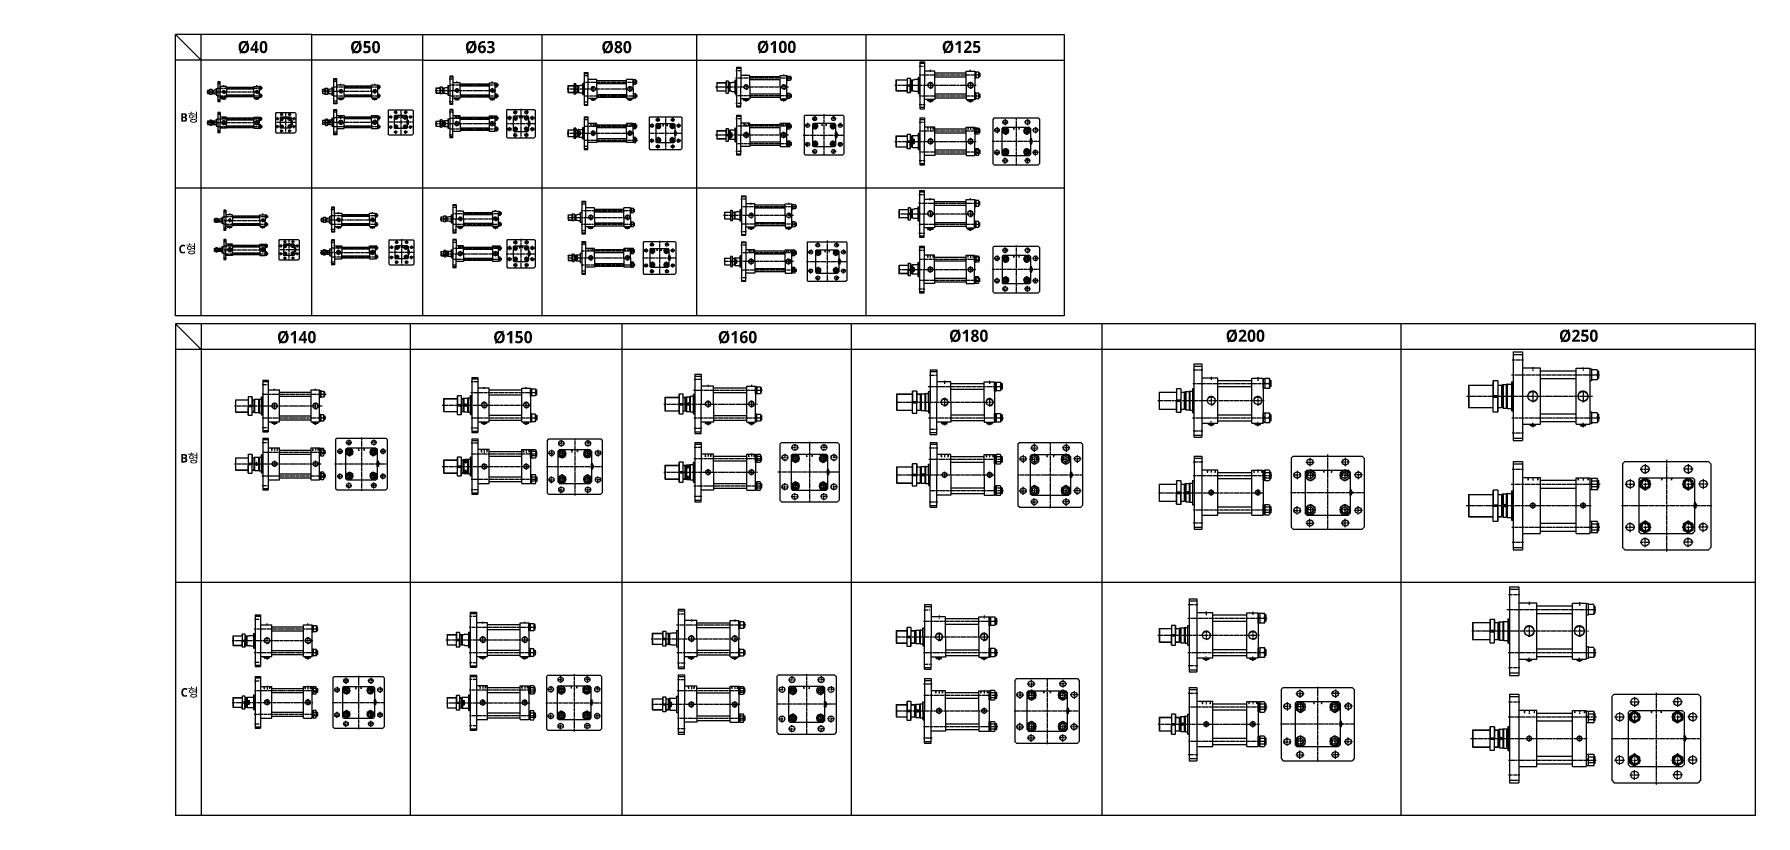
# Model space of a CAD drawing. Extents: x -819 to 9187, y 0 to 4541.
import ezdxf

# ---------------------------------------------------------------- set-up
doc = ezdxf.new("R2010")
doc.units = 0
doc.header["$LTSCALE"] = 10
doc.header["$MEASUREMENT"] = 0
for name, pattern in [('CENTER', [2, 1.25, -0.25, 0.25, -0.25]), ('CENTERX2', [4, 2.5, -0.5, 0.5, -0.5]), ('HIDDEN', [0.375, 0.25, -0.125])]:
    doc.linetypes.add(name, pattern=pattern)
doc.layers.get('0').update_dxf_attribs({"linetype": 'CONTINUOUS'})
doc.layers.get('DEFPOINTS').update_dxf_attribs({"linetype": 'CONTINUOUS'})
for name, color, linetype in [('CEN', 1, 'CENTERX2'), ('CENTER', 1, 'CENTER'), ('DIM', 2, 'CONTINUOUS'), ('Line', 7, 'CONTINUOUS'), ('ML', 7, 'CONTINUOUS'), ('THIN', 3, 'CONTINUOUS'), ('외형선', 3, 'CONTINUOUS'), ('중심선', 1, 'CENTER')]:
    doc.layers.add(name, color=color, linetype=linetype)
doc.styles.add('GHS', font='romans', dxfattribs={"bigfont": 'ghs'})
doc.styles.add('문자', font='romans.shx')

msp = doc.modelspace()

# ---------------------------------------------------------------- texts
at = {"attachment_point": 1, "style": '문자'}
for s, width, gutter_width, heights, insert, char_height in [('{\\fMalgun Gothic|b1|i0|c129|p50;%%C40}', 124.53, 16, [-75.6], (362, 4502), 70), ('{\\fMalgun Gothic|b1|i0|c129|p50;%%C50}', 124.53, 16, [-75.6], (1016, 4502), 70), ('{\\fMalgun Gothic|b1|i0|c129|p50;%%C63}', 124.53, 16, [-75.6], (1684, 4502), 70), ('{\\fMalgun Gothic|b1|i0|c129|p50;%%C80}', 124.53, 16, [-75.6], (2477, 4502), 70), ('{\\fMalgun Gothic|b1|i0|c129|p50;%%C100}', 124.53, 16, [-75.6], (3381, 4503), 70), ('{\\fMalgun Gothic|b1|i0|c129|p50;%%C125}', 124.53, 16, [-75.6], (4456, 4503), 70), ('{\\fMalgun Gothic|b1|i0|c129|p50;B형}', 655.38, 160, [-66.4], (28, 4083), 50), ('{\\fMalgun Gothic|b1|i0|c129|p50;C형}', 655.38, 160, [-66.4], (19, 3318), 50), ('{\\fMalgun Gothic|b1|i0|c129|p50;%%C140}', 124.53, 16, [-75.6], (591, 2816), 70), ('{\\fMalgun Gothic|b1|i0|c129|p50;%%C150}', 124.53, 16, [-75.6], (1848, 2816), 70), ('{\\fMalgun Gothic|b1|i0|c129|p50;%%C160}', 124.53, 16, [-75.6], (3154, 2816), 70), ('{\\fMalgun Gothic|b1|i0|c129|p50;%%C180}', 124.53, 16, [-75.6], (4498, 2824), 70), ('{\\fMalgun Gothic|b1|i0|c129|p50;%%C200}', 124.53, 16, [-75.6], (6106, 2824), 70), ('{\\fMalgun Gothic|b1|i0|c129|p50;%%C250}', 124.53, 16, [-75.6], (8044, 2824), 70), ('{\\fMalgun Gothic|b1|i0|c129|p50;B형}', 655.38, 160, [-66.4], (29, 2102), 50), ('{\\fMalgun Gothic|b1|i0|c129|p50;C형}', 655.38, 160, [-66.4], (31, 741), 50)]:
    msp.add_mtext_dynamic_manual_height_columns(s, width=width, gutter_width=gutter_width, heights=heights, dxfattribs=dict(at, insert=insert, char_height=char_height))
at = {"layer": 'ML', "color": 2, "insert": (-819, 74), "char_height": 3, "attachment_point": 7, "style": 'GHS'}
msp.add_mtext('\\A1;', dxfattribs=at)

# ---------------------------------------------------------------- linework, layer by layer
for p, q in [((794, 4541), (0, 4541)), ((0, 2904), (0, 4541)), ((150, 4391), (0, 4541)), ((150, 2904), (150, 4541)), ((794, 2904), (794, 4541)), ((794, 4541), (5168, 4541)), ((1438, 4391), (1438, 4541)), ((2130, 4541), (2130, 2904)), ((3030, 4541), (3030, 2904)), ((4014, 4541), (4014, 2904)), ((5168, 4541), (5168, 2904)), ((794, 4391), (0, 4391)), ((1438, 4391), (794, 4391)), ((1438, 2904), (1438, 4391)), ((1438, 4391), (2130, 4391)), ((2130, 4391), (3030, 4391)), ((3030, 4391), (4014, 4391)), ((4014, 4391), (5168, 4391)), ((279, 4164), (284, 4164)), ((279, 4164), (279, 4164)), ((279, 4164), (285, 4164)), ((285, 4164), (284, 4164)), ((471, 4164), (476, 4164)), ((471, 4164), (471, 4164)), ((471, 4164), (477, 4164)), ((477, 4164), (476, 4164)), ((959, 4162), (960, 4161)), ((959, 4162), (965, 4162)), ((960, 4161), (965, 4161)), ((965, 4162), (965, 4161)), ((1156, 4162), (1157, 4161)), ((1156, 4162), (1162, 4162)), ((1157, 4161), (1162, 4161)), ((1162, 4162), (1162, 4161)), ((1634, 4160), (1635, 4160)), ((1634, 4160), (1640, 4160)), ((1635, 4160), (1640, 4160)), ((1640, 4160), (1640, 4160)), ((1839, 4160), (1840, 4160)), ((1839, 4160), (1845, 4160)), ((1840, 4160), (1845, 4160)), ((1845, 4160), (1845, 4160)), ((2426, 4159), (2427, 4158)), ((2426, 4159), (2432, 4159)), ((2427, 4158), (2432, 4158)), ((2432, 4159), (2432, 4158)), ((2640, 4159), (2640, 4158)), ((2640, 4159), (2646, 4159)), ((2640, 4158), (2645, 4158)), ((2646, 4159), (2645, 4158)), ((684, 4025), (684, 4031)), ((684, 4031), (684, 4030)), ((684, 4025), (684, 4030)), ((684, 4025), (684, 4025)), ((1358, 4028), (1358, 4034)), ((1358, 4034), (1358, 4033)), ((1358, 4028), (1358, 4033)), ((1358, 4028), (1358, 4028)), ((2064, 4020), (2064, 4025)), ((2064, 4019), (2064, 4025)), ((2064, 4025), (2064, 4025)), ((2064, 4019), (2064, 4020)), ((2914, 3964), (2914, 3970)), ((2914, 3970), (2914, 3969)), ((2914, 3964), (2914, 3969)), ((2914, 3964), (2914, 3964)), ((5168, 3647), (0, 3647)), ((313, 3417), (318, 3417)), ((313, 3417), (313, 3417)), ((313, 3417), (319, 3417)), ((319, 3417), (318, 3417)), ((505, 3417), (510, 3417)), ((505, 3417), (505, 3417)), ((505, 3417), (511, 3417)), ((511, 3417), (510, 3417)), ((946, 3415), (947, 3415)), ((946, 3415), (952, 3415)), ((947, 3415), (952, 3415)), ((952, 3415), (952, 3415)), ((1143, 3415), (1144, 3415)), ((1143, 3415), (1149, 3415)), ((1144, 3415), (1149, 3415)), ((1149, 3415), (1149, 3415)), ((1653, 3414), (1654, 3413)), ((1653, 3414), (1659, 3414)), ((1654, 3413), (1659, 3413)), ((1659, 3414), (1659, 3413)), ((1858, 3414), (1859, 3413)), ((1858, 3414), (1864, 3414)), ((1859, 3413), (1864, 3413)), ((1864, 3414), (1864, 3413)), ((2412, 3412), (2417, 3412)), ((2412, 3412), (2412, 3412)), ((2412, 3412), (2418, 3412)), ((2418, 3412), (2417, 3412)), ((2625, 3412), (2626, 3412)), ((2625, 3412), (2631, 3412)), ((2626, 3412), (2631, 3412)), ((2631, 3412), (2631, 3412)), ((702, 3286), (702, 3292)), ((702, 3292), (703, 3291)), ((702, 3286), (703, 3286)), ((703, 3286), (703, 3291)), ((1362, 3271), (1362, 3277)), ((1362, 3277), (1363, 3277)), ((1362, 3271), (1363, 3272)), ((1363, 3272), (1363, 3277)), ((2064, 3263), (2064, 3269)), ((2064, 3269), (2065, 3269)), ((2064, 3263), (2065, 3264)), ((2065, 3264), (2065, 3269)), ((2879, 3239), (2879, 3245)), ((2879, 3245), (2880, 3244)), ((2879, 3239), (2880, 3239)), ((2880, 3239), (2880, 3244)), ((5168, 2904), (0, 2904)), ((9187, 2859), (0, 2859)), ((0, 2859), (0, 0)), ((150, 2709), (0, 2859)), ((150, 2859), (150, 0)), ((1368, 0), (1368, 2859)), ((2597, 0), (2597, 2859)), ((3931, 0), (3931, 2859)), ((5388, 0), (5388, 2859)), ((7126, 0), (7126, 2859)), ((9187, 0), (9187, 2859)), ((9187, 2709), (0, 2709)), ((9187, 1355), (0, 1355)), ((9187, 0), (0, 0))]:
    msp.add_line(p, q)
at = {"color": 7, "linetype": 'Continuous'}
for p, q in [((269, 4168), (269, 4172)), ((269, 4172), (282, 4172)), ((270, 4174), (294, 4174)), ((270, 4172), (270, 4174)), ((272, 4167), (291, 4167)), ((275, 4168), (275, 4172)), ((279, 4164), (279, 4167)), ((282, 4172), (294, 4172)), ((285, 4164), (285, 4167)), ((288, 4168), (288, 4172)), ((294, 4172), (294, 4174)), ((294, 4168), (294, 4172)), ((461, 4168), (461, 4172)), ((461, 4172), (474, 4172)), ((462, 4174), (486, 4174)), ((462, 4172), (462, 4174)), ((464, 4167), (483, 4167)), ((467, 4168), (467, 4172)), ((471, 4164), (471, 4167)), ((474, 4172), (486, 4172)), ((477, 4164), (477, 4167)), ((480, 4168), (480, 4172)), ((486, 4172), (486, 4174)), ((486, 4168), (486, 4172)), ((950, 4172), (974, 4172)), ((950, 4170), (950, 4172)), ((950, 4165), (950, 4170)), ((950, 4170), (962, 4170)), ((953, 4164), (972, 4164)), ((956, 4165), (956, 4170)), ((959, 4162), (959, 4164)), ((962, 4170), (975, 4170)), ((965, 4162), (965, 4164)), ((969, 4165), (969, 4170)), ((974, 4170), (974, 4172)), ((975, 4165), (975, 4170)), ((1147, 4172), (1171, 4172)), ((1147, 4170), (1147, 4172)), ((1147, 4165), (1147, 4170)), ((1147, 4170), (1159, 4170)), ((1150, 4164), (1169, 4164)), ((1153, 4165), (1153, 4170)), ((1156, 4162), (1156, 4164)), ((1159, 4170), (1172, 4170)), ((1162, 4162), (1162, 4164)), ((1166, 4165), (1166, 4170)), ((1171, 4170), (1171, 4172)), ((1172, 4165), (1172, 4170)), ((1625, 4170), (1649, 4170)), ((1625, 4168), (1625, 4170)), ((1625, 4164), (1625, 4168)), ((1625, 4168), (1637, 4168)), ((1628, 4163), (1647, 4163)), ((1631, 4164), (1631, 4168)), ((1634, 4160), (1634, 4163)), ((1637, 4168), (1650, 4168)), ((1640, 4160), (1640, 4163)), ((1644, 4164), (1644, 4168)), ((1649, 4168), (1649, 4170)), ((1650, 4164), (1650, 4168)), ((1830, 4170), (1854, 4170)), ((1830, 4168), (1830, 4170)), ((1830, 4164), (1830, 4168)), ((1830, 4168), (1842, 4168)), ((1833, 4163), (1852, 4163)), ((1836, 4164), (1836, 4168)), ((1839, 4160), (1839, 4163)), ((1842, 4168), (1855, 4168)), ((1845, 4160), (1845, 4163)), ((1849, 4164), (1849, 4168)), ((1854, 4168), (1854, 4170)), ((1855, 4164), (1855, 4168)), ((2417, 4169), (2441, 4169)), ((2417, 4167), (2417, 4169)), ((2417, 4162), (2417, 4167)), ((2417, 4167), (2429, 4167)), ((2420, 4161), (2439, 4161)), ((2423, 4162), (2423, 4167)), ((2426, 4159), (2426, 4161)), ((2429, 4167), (2442, 4167)), ((2432, 4159), (2432, 4161)), ((2436, 4162), (2436, 4167)), ((2441, 4167), (2441, 4169)), ((2442, 4162), (2442, 4167)), ((2630, 4162), (2630, 4167)), ((2630, 4167), (2643, 4167)), ((2631, 4169), (2655, 4169)), ((2631, 4167), (2631, 4169)), ((2633, 4161), (2652, 4161)), ((2636, 4162), (2636, 4167)), ((2640, 4159), (2640, 4161)), ((2643, 4167), (2655, 4167)), ((2646, 4159), (2646, 4161)), ((2649, 4162), (2649, 4167)), ((2655, 4167), (2655, 4169)), ((2655, 4162), (2655, 4167)), ((3303, 4160), (3303, 4165)), ((3303, 4165), (3309, 4165)), ((3304, 4165), (3304, 4167)), ((3304, 4167), (3333, 4167)), ((3306, 4159), (3331, 4159)), ((3309, 4165), (3334, 4165)), ((3310, 4160), (3310, 4165)), ((3314, 4155), (3314, 4159)), ((3314, 4159), (3314, 4159)), ((3314, 4155), (3315, 4154)), ((3322, 4155), (3314, 4155)), ((3315, 4154), (3322, 4154)), ((3322, 4155), (3322, 4159)), ((3322, 4155), (3322, 4154)), ((3326, 4160), (3326, 4165)), ((3333, 4165), (3333, 4167)), ((3334, 4160), (3334, 4165)), ((3521, 4160), (3521, 4165)), ((3521, 4165), (3527, 4165)), ((3522, 4165), (3522, 4167)), ((3522, 4167), (3551, 4167)), ((3524, 4159), (3549, 4159)), ((3527, 4165), (3552, 4165)), ((3529, 4160), (3529, 4165)), ((3533, 4155), (3533, 4159)), ((3533, 4159), (3533, 4159)), ((3533, 4155), (3533, 4154)), ((3541, 4155), (3533, 4155)), ((3533, 4154), (3540, 4154)), ((3541, 4155), (3540, 4154)), ((3541, 4155), (3541, 4159)), ((3544, 4160), (3544, 4165)), ((3551, 4165), (3551, 4167)), ((3552, 4160), (3552, 4165)), ((4375, 4155), (4375, 4160)), ((4375, 4160), (4381, 4160)), ((4376, 4160), (4376, 4162)), ((4376, 4162), (4405, 4162)), ((4378, 4154), (4403, 4154)), ((4381, 4160), (4406, 4160)), ((4382, 4155), (4382, 4160)), ((4386, 4150), (4386, 4154)), ((4386, 4154), (4386, 4154)), ((4386, 4150), (4387, 4149)), ((4394, 4150), (4386, 4150)), ((4387, 4149), (4394, 4149)), ((4394, 4150), (4394, 4154)), ((4394, 4150), (4394, 4149)), ((4398, 4155), (4398, 4160)), ((4405, 4160), (4405, 4162)), ((4406, 4155), (4406, 4160)), ((4608, 4155), (4608, 4160)), ((4608, 4160), (4614, 4160)), ((4609, 4160), (4609, 4162)), ((4609, 4162), (4638, 4162)), ((4611, 4154), (4636, 4154)), ((4614, 4160), (4639, 4160)), ((4615, 4155), (4615, 4160)), ((4619, 4150), (4619, 4154)), ((4619, 4154), (4619, 4154)), ((4619, 4150), (4620, 4149)), ((4627, 4150), (4619, 4150)), ((4620, 4149), (4627, 4149)), ((4627, 4150), (4627, 4154)), ((4627, 4150), (4627, 4149)), ((4631, 4155), (4631, 4160)), ((4638, 4160), (4638, 4162)), ((4639, 4155), (4639, 4160)), ((674, 4016), (674, 4040)), ((676, 4040), (674, 4040)), ((676, 4016), (674, 4016)), ((680, 4040), (676, 4040)), ((676, 4028), (676, 4040)), ((680, 4034), (676, 4034)), ((676, 4015), (676, 4028)), ((680, 4021), (676, 4021)), ((680, 4015), (676, 4015)), ((681, 4018), (681, 4037)), ((684, 4031), (681, 4031)), ((684, 4025), (681, 4025)), ((1348, 4019), (1348, 4043)), ((1350, 4043), (1348, 4043)), ((1350, 4019), (1348, 4019)), ((1354, 4043), (1350, 4043)), ((1350, 4031), (1350, 4043)), ((1354, 4037), (1350, 4037)), ((1350, 4018), (1350, 4031)), ((1354, 4024), (1350, 4024)), ((1354, 4018), (1350, 4018)), ((1355, 4021), (1355, 4040)), ((1358, 4034), (1355, 4034)), ((1358, 4028), (1355, 4028)), ((2054, 4010), (2054, 4034)), ((2056, 4034), (2054, 4034)), ((2056, 4010), (2054, 4010)), ((2060, 4035), (2056, 4035)), ((2056, 4022), (2056, 4035)), ((2060, 4029), (2056, 4029)), ((2056, 4010), (2056, 4022)), ((2060, 4016), (2056, 4016)), ((2060, 4010), (2056, 4010)), ((2061, 4013), (2061, 4032)), ((2064, 4025), (2061, 4025)), ((2064, 4019), (2061, 4019)), ((2904, 3955), (2904, 3979)), ((2906, 3979), (2904, 3979)), ((2906, 3955), (2904, 3955)), ((2910, 3980), (2906, 3980)), ((2906, 3967), (2906, 3980)), ((2910, 3973), (2906, 3973)), ((2906, 3954), (2906, 3967)), ((2910, 3960), (2906, 3960)), ((2910, 3954), (2906, 3954)), ((2911, 3957), (2911, 3976)), ((2914, 3970), (2911, 3970)), ((2914, 3964), (2911, 3964)), ((3839, 3941), (3839, 3971)), ((3841, 3971), (3839, 3971)), ((3841, 3941), (3839, 3941)), ((3846, 3972), (3841, 3972)), ((3841, 3947), (3841, 3972)), ((3846, 3964), (3841, 3964)), ((3846, 3948), (3841, 3948)), ((3841, 3940), (3841, 3947)), ((3846, 3940), (3841, 3940)), ((3846, 3952), (3846, 3952)), ((3847, 3944), (3847, 3968)), ((3851, 3960), (3847, 3960)), ((3851, 3952), (3847, 3952)), ((3851, 3960), (3852, 3960)), ((3851, 3960), (3851, 3952)), ((3851, 3952), (3852, 3953)), ((3852, 3953), (3852, 3960)), ((4971, 3904), (4971, 3934)), ((4973, 3934), (4971, 3934)), ((4973, 3904), (4971, 3904)), ((4978, 3935), (4973, 3935)), ((4973, 3910), (4973, 3935)), ((4978, 3927), (4973, 3927)), ((4978, 3911), (4973, 3911)), ((4973, 3903), (4973, 3910)), ((4978, 3903), (4973, 3903)), ((4979, 3907), (4979, 3931)), ((4984, 3923), (4979, 3923)), ((4984, 3915), (4979, 3915)), ((4979, 3915), (4979, 3915)), ((4984, 3923), (4984, 3922)), ((4984, 3923), (4984, 3915)), ((4984, 3915), (4984, 3922)), ((4984, 3915), (4984, 3915)), ((303, 3421), (303, 3425)), ((303, 3425), (316, 3425)), ((304, 3427), (328, 3427)), ((304, 3425), (304, 3427)), ((306, 3420), (325, 3420)), ((310, 3421), (310, 3425)), ((313, 3417), (313, 3420)), ((316, 3425), (329, 3425)), ((319, 3417), (319, 3420)), ((322, 3421), (322, 3425)), ((328, 3425), (328, 3427)), ((329, 3421), (329, 3425)), ((495, 3421), (495, 3425)), ((495, 3425), (508, 3425)), ((496, 3427), (520, 3427)), ((496, 3425), (496, 3427)), ((498, 3420), (517, 3420)), ((502, 3421), (502, 3425)), ((505, 3417), (505, 3420)), ((508, 3425), (521, 3425)), ((511, 3417), (511, 3420)), ((514, 3421), (514, 3425)), ((520, 3425), (520, 3427)), ((521, 3421), (521, 3425)), ((937, 3425), (961, 3425)), ((937, 3423), (937, 3425)), ((937, 3419), (937, 3423)), ((937, 3423), (949, 3423)), ((940, 3418), (959, 3418)), ((943, 3419), (943, 3423)), ((946, 3415), (946, 3418)), ((949, 3423), (962, 3423)), ((952, 3415), (952, 3418)), ((956, 3419), (956, 3423)), ((961, 3423), (961, 3425)), ((962, 3419), (962, 3423)), ((1134, 3425), (1158, 3425)), ((1134, 3423), (1134, 3425)), ((1134, 3419), (1134, 3423)), ((1134, 3423), (1146, 3423)), ((1137, 3418), (1156, 3418)), ((1140, 3419), (1140, 3423)), ((1143, 3415), (1143, 3418)), ((1146, 3423), (1159, 3423)), ((1149, 3415), (1149, 3418)), ((1153, 3419), (1153, 3423)), ((1158, 3423), (1158, 3425)), ((1159, 3419), (1159, 3423)), ((1644, 3424), (1668, 3424)), ((1644, 3422), (1644, 3424)), ((1644, 3417), (1644, 3422)), ((1644, 3422), (1656, 3422)), ((1647, 3416), (1666, 3416)), ((1650, 3417), (1650, 3422)), ((1653, 3414), (1653, 3416)), ((1656, 3422), (1669, 3422)), ((1659, 3414), (1659, 3416)), ((1663, 3417), (1663, 3422)), ((1668, 3422), (1668, 3424)), ((1669, 3417), (1669, 3422)), ((1849, 3424), (1873, 3424)), ((1849, 3422), (1849, 3424)), ((1849, 3417), (1849, 3422)), ((1849, 3422), (1861, 3422)), ((1852, 3416), (1871, 3416)), ((1855, 3417), (1855, 3422)), ((1858, 3414), (1858, 3416)), ((1861, 3422), (1874, 3422)), ((1864, 3414), (1864, 3416)), ((1868, 3417), (1868, 3422)), ((1873, 3422), (1873, 3424)), ((1874, 3417), (1874, 3422)), ((2402, 3416), (2402, 3420)), ((2402, 3420), (2415, 3420)), ((2403, 3422), (2427, 3422)), ((2403, 3420), (2403, 3422)), ((2405, 3415), (2424, 3415)), ((2408, 3416), (2408, 3420)), ((2412, 3412), (2412, 3415)), ((2415, 3420), (2428, 3420)), ((2418, 3412), (2418, 3415)), ((2421, 3416), (2421, 3420)), ((2427, 3420), (2427, 3422)), ((2428, 3416), (2428, 3420)), ((2616, 3422), (2640, 3422)), ((2616, 3420), (2616, 3422)), ((2616, 3416), (2616, 3420)), ((2616, 3420), (2628, 3420)), ((2619, 3415), (2638, 3415)), ((2622, 3416), (2622, 3420)), ((2625, 3412), (2625, 3415)), ((2628, 3420), (2641, 3420)), ((2631, 3412), (2631, 3415)), ((2635, 3416), (2635, 3420)), ((2640, 3420), (2640, 3422)), ((2641, 3416), (2641, 3420)), ((3332, 3414), (3332, 3419)), ((3332, 3419), (3338, 3419)), ((3333, 3419), (3333, 3421)), ((3333, 3421), (3362, 3421)), ((3335, 3413), (3360, 3413)), ((3338, 3419), (3363, 3419)), ((3339, 3414), (3339, 3419)), ((3343, 3408), (3343, 3413)), ((3343, 3413), (3343, 3413)), ((3343, 3408), (3344, 3408)), ((3351, 3408), (3343, 3408)), ((3344, 3408), (3351, 3408)), ((3351, 3408), (3351, 3413)), ((3351, 3408), (3351, 3408)), ((3355, 3414), (3355, 3419)), ((3362, 3419), (3362, 3421)), ((3363, 3414), (3363, 3419)), ((3550, 3414), (3550, 3419)), ((3550, 3419), (3556, 3419)), ((3551, 3419), (3551, 3421)), ((3551, 3421), (3580, 3421)), ((3553, 3413), (3578, 3413)), ((3556, 3419), (3581, 3419)), ((3558, 3414), (3558, 3419)), ((3562, 3408), (3562, 3413)), ((3562, 3413), (3562, 3413)), ((3562, 3408), (3569, 3408)), ((3562, 3408), (3562, 3408)), ((3570, 3408), (3562, 3408)), ((3570, 3408), (3569, 3408)), ((3570, 3408), (3570, 3413)), ((3573, 3414), (3573, 3419)), ((3580, 3419), (3580, 3421)), ((3581, 3414), (3581, 3419)), ((4374, 3409), (4374, 3414)), ((4374, 3414), (4380, 3414)), ((4375, 3414), (4375, 3416)), ((4375, 3416), (4404, 3416)), ((4377, 3408), (4402, 3408)), ((4380, 3414), (4405, 3414)), ((4382, 3409), (4382, 3414)), ((4385, 3403), (4385, 3408)), ((4385, 3408), (4385, 3408)), ((4385, 3403), (4386, 3403)), ((4393, 3403), (4385, 3403)), ((4386, 3403), (4393, 3403)), ((4393, 3403), (4393, 3408)), ((4393, 3403), (4393, 3403)), ((4397, 3409), (4397, 3414)), ((4404, 3414), (4404, 3416)), ((4405, 3409), (4405, 3414)), ((4607, 3409), (4607, 3414)), ((4607, 3414), (4613, 3414)), ((4608, 3414), (4608, 3416)), ((4608, 3416), (4637, 3416)), ((4610, 3408), (4635, 3408)), ((4613, 3414), (4638, 3414)), ((4615, 3409), (4615, 3414)), ((4618, 3403), (4618, 3408)), ((4618, 3408), (4618, 3408)), ((4618, 3403), (4619, 3403)), ((4626, 3403), (4618, 3403)), ((4619, 3403), (4626, 3403)), ((4626, 3403), (4626, 3408)), ((4626, 3403), (4626, 3403)), ((4630, 3409), (4630, 3414)), ((4637, 3414), (4637, 3416)), ((4638, 3409), (4638, 3414)), ((693, 3277), (693, 3301)), ((695, 3301), (693, 3301)), ((695, 3277), (693, 3277)), ((699, 3302), (695, 3302)), ((695, 3289), (695, 3302)), ((699, 3295), (695, 3295)), ((695, 3276), (695, 3289)), ((699, 3282), (695, 3282)), ((699, 3276), (695, 3276)), ((700, 3279), (700, 3298)), ((702, 3292), (700, 3292)), ((702, 3286), (700, 3286)), ((1353, 3262), (1353, 3286)), ((1355, 3286), (1353, 3286)), ((1355, 3262), (1353, 3262)), ((1359, 3287), (1355, 3287)), ((1355, 3274), (1355, 3287)), ((1359, 3281), (1355, 3281)), ((1355, 3262), (1355, 3274)), ((1359, 3268), (1355, 3268)), ((1359, 3262), (1355, 3262)), ((1360, 3265), (1360, 3284)), ((1362, 3277), (1360, 3277)), ((1362, 3271), (1360, 3271)), ((2054, 3254), (2054, 3278)), ((2056, 3278), (2054, 3278)), ((2056, 3254), (2054, 3254)), ((2061, 3279), (2056, 3279)), ((2056, 3266), (2056, 3279)), ((2061, 3273), (2056, 3273)), ((2056, 3254), (2056, 3266)), ((2061, 3260), (2056, 3260)), ((2061, 3254), (2056, 3254)), ((2062, 3257), (2062, 3276)), ((2064, 3269), (2062, 3269)), ((2064, 3263), (2062, 3263)), ((2869, 3230), (2869, 3254)), ((2871, 3254), (2869, 3254)), ((2871, 3230), (2869, 3230)), ((2876, 3255), (2871, 3255)), ((2871, 3242), (2871, 3255)), ((2876, 3248), (2871, 3248)), ((2871, 3229), (2871, 3242)), ((2876, 3236), (2871, 3236)), ((2876, 3229), (2871, 3229)), ((2877, 3232), (2877, 3252)), ((2879, 3245), (2877, 3245)), ((2879, 3239), (2877, 3239)), ((3857, 3206), (3857, 3235)), ((3859, 3235), (3857, 3235)), ((3859, 3206), (3857, 3206)), ((3864, 3236), (3859, 3236)), ((3859, 3212), (3859, 3236)), ((3864, 3229), (3859, 3229)), ((3864, 3213), (3859, 3213)), ((3859, 3205), (3859, 3212)), ((3864, 3205), (3859, 3205)), ((3864, 3217), (3864, 3217)), ((3865, 3208), (3865, 3233)), ((3869, 3225), (3865, 3225)), ((3869, 3217), (3865, 3217)), ((3869, 3225), (3870, 3224)), ((3869, 3225), (3869, 3217)), ((3869, 3217), (3870, 3217)), ((3870, 3217), (3870, 3224)), ((4972, 3160), (4972, 3189)), ((4974, 3189), (4972, 3189)), ((4974, 3160), (4972, 3160)), ((4979, 3190), (4974, 3190)), ((4974, 3165), (4974, 3190)), ((4979, 3182), (4974, 3182)), ((4979, 3167), (4974, 3167)), ((4974, 3159), (4974, 3165)), ((4979, 3159), (4974, 3159)), ((4979, 3170), (4979, 3170)), ((4980, 3162), (4980, 3187)), ((4984, 3178), (4980, 3178)), ((4984, 3170), (4980, 3170)), ((4984, 3178), (4985, 3178)), ((4984, 3178), (4984, 3170)), ((4984, 3170), (4985, 3171)), ((4985, 3171), (4985, 3178)), ((561, 2282), (561, 2287)), ((561, 2287), (568, 2287)), ((562, 2287), (562, 2289)), ((562, 2289), (591, 2289)), ((564, 2281), (589, 2281)), ((568, 2287), (592, 2287)), ((569, 2282), (569, 2287)), ((573, 2276), (573, 2281)), ((573, 2281), (573, 2281)), ((573, 2276), (580, 2276)), ((573, 2276), (573, 2276)), ((581, 2276), (573, 2276)), ((581, 2276), (580, 2276)), ((581, 2276), (581, 2281)), ((585, 2282), (585, 2287)), ((591, 2287), (591, 2289)), ((592, 2282), (592, 2287)), ((799, 2282), (799, 2287)), ((799, 2287), (806, 2287)), ((800, 2287), (800, 2289)), ((800, 2289), (829, 2289)), ((802, 2281), (827, 2281)), ((806, 2287), (830, 2287)), ((807, 2282), (807, 2287)), ((811, 2276), (811, 2281)), ((811, 2281), (811, 2281)), ((811, 2276), (818, 2276)), ((811, 2276), (811, 2276)), ((819, 2276), (811, 2276)), ((819, 2276), (818, 2276)), ((819, 2276), (819, 2281)), ((823, 2282), (823, 2287)), ((829, 2287), (829, 2289)), ((830, 2282), (830, 2287)), ((1780, 2281), (1780, 2286)), ((1780, 2286), (1787, 2286)), ((1781, 2286), (1781, 2288)), ((1781, 2288), (1811, 2288)), ((1784, 2280), (1808, 2280)), ((1787, 2286), (1812, 2286)), ((1788, 2281), (1788, 2286)), ((1792, 2276), (1792, 2280)), ((1792, 2280), (1792, 2280)), ((1792, 2276), (1793, 2275)), ((1800, 2276), (1792, 2276)), ((1793, 2275), (1800, 2275)), ((1800, 2276), (1800, 2280)), ((1800, 2276), (1800, 2275)), ((1804, 2281), (1804, 2286)), ((1811, 2286), (1811, 2288)), ((1812, 2281), (1812, 2286)), ((2024, 2281), (2024, 2286)), ((2024, 2286), (2031, 2286)), ((2025, 2286), (2025, 2288)), ((2025, 2288), (2055, 2288)), ((2028, 2280), (2052, 2280)), ((2031, 2286), (2056, 2286)), ((2032, 2281), (2032, 2286)), ((2036, 2276), (2036, 2280)), ((2036, 2280), (2036, 2280)), ((2036, 2276), (2037, 2275)), ((2044, 2276), (2036, 2276)), ((2037, 2275), (2044, 2275)), ((2044, 2276), (2044, 2280)), ((2044, 2276), (2044, 2275)), ((2048, 2281), (2048, 2286)), ((2055, 2286), (2055, 2288)), ((2056, 2281), (2056, 2286)), ((3082, 2280), (3082, 2285)), ((3082, 2285), (3088, 2285)), ((3083, 2285), (3083, 2287)), ((3083, 2287), (3112, 2287)), ((3085, 2279), (3110, 2279)), ((3088, 2285), (3113, 2285)), ((3090, 2280), (3090, 2285)), ((3093, 2275), (3093, 2279)), ((3093, 2279), (3093, 2279)), ((3093, 2275), (3094, 2274)), ((3101, 2275), (3093, 2275)), ((3094, 2274), (3101, 2274)), ((3101, 2275), (3101, 2279)), ((3101, 2275), (3101, 2274)), ((3105, 2280), (3105, 2285)), ((3112, 2285), (3112, 2287)), ((3113, 2280), (3113, 2285)), ((3334, 2280), (3334, 2285)), ((3334, 2285), (3340, 2285)), ((3335, 2285), (3335, 2287)), ((3335, 2287), (3364, 2287)), ((3337, 2279), (3362, 2279)), ((3340, 2285), (3365, 2285)), ((3342, 2280), (3342, 2285)), ((3345, 2275), (3345, 2279)), ((3345, 2279), (3345, 2279)), ((3345, 2275), (3346, 2274)), ((3353, 2275), (3345, 2275)), ((3346, 2274), (3353, 2274)), ((3353, 2275), (3353, 2279)), ((3353, 2275), (3353, 2274)), ((3357, 2280), (3357, 2285)), ((3364, 2285), (3364, 2287)), ((3365, 2280), (3365, 2285)), ((4457, 2279), (4457, 2284)), ((4457, 2284), (4463, 2284)), ((4458, 2284), (4458, 2286)), ((4458, 2286), (4487, 2286)), ((4460, 2278), (4485, 2278)), ((4463, 2284), (4488, 2284)), ((4465, 2279), (4465, 2284)), ((4468, 2273), (4468, 2278)), ((4468, 2278), (4468, 2278)), ((4468, 2273), (4469, 2273)), ((4476, 2273), (4468, 2273)), ((4469, 2273), (4476, 2273)), ((4476, 2273), (4476, 2278)), ((4476, 2273), (4476, 2273)), ((4480, 2279), (4480, 2284)), ((4487, 2284), (4487, 2286)), ((4488, 2279), (4488, 2284)), ((4719, 2279), (4719, 2284)), ((4719, 2284), (4725, 2284)), ((4720, 2284), (4720, 2286)), ((4720, 2286), (4749, 2286)), ((4722, 2278), (4747, 2278)), ((4725, 2284), (4750, 2284)), ((4727, 2279), (4727, 2284)), ((4730, 2273), (4730, 2278)), ((4730, 2278), (4730, 2278)), ((4730, 2273), (4731, 2273)), ((4738, 2273), (4730, 2273)), ((4731, 2273), (4738, 2273)), ((4738, 2273), (4738, 2278)), ((4738, 2273), (4738, 2273)), ((4742, 2279), (4742, 2284)), ((4749, 2284), (4749, 2286)), ((4750, 2279), (4750, 2284)), ((6007, 2274), (6007, 2279)), ((6007, 2279), (6014, 2279)), ((6008, 2279), (6008, 2281)), ((6008, 2281), (6037, 2281)), ((6010, 2273), (6035, 2273)), ((6014, 2279), (6038, 2279)), ((6015, 2274), (6015, 2279)), ((6019, 2269), (6019, 2273)), ((6019, 2273), (6019, 2273)), ((6019, 2269), (6019, 2268)), ((6027, 2269), (6019, 2269)), ((6019, 2268), (6026, 2268)), ((6027, 2269), (6026, 2268)), ((6027, 2269), (6027, 2273)), ((6031, 2274), (6031, 2279)), ((6037, 2279), (6037, 2281)), ((6038, 2274), (6038, 2279)), ((6277, 2274), (6277, 2279)), ((6277, 2279), (6284, 2279)), ((6278, 2279), (6278, 2281)), ((6278, 2281), (6307, 2281)), ((6280, 2273), (6305, 2273)), ((6284, 2279), (6308, 2279)), ((6285, 2274), (6285, 2279)), ((6289, 2268), (6289, 2273)), ((6289, 2273), (6289, 2273)), ((6289, 2268), (6296, 2268)), ((6289, 2268), (6289, 2268)), ((6297, 2268), (6289, 2268)), ((6297, 2268), (6296, 2268)), ((6297, 2268), (6297, 2273)), ((6301, 2274), (6301, 2279)), ((6307, 2279), (6307, 2281)), ((6308, 2274), (6308, 2279)), ((7877, 2268), (7877, 2273)), ((7877, 2273), (7883, 2273)), ((7878, 2273), (7878, 2275)), ((7878, 2275), (7907, 2275)), ((7880, 2267), (7905, 2267)), ((7883, 2273), (7908, 2273)), ((7884, 2268), (7884, 2273)), ((7888, 2262), (7888, 2267)), ((7888, 2267), (7888, 2267)), ((7888, 2262), (7889, 2262)), ((7896, 2262), (7888, 2262)), ((7889, 2262), (7896, 2262)), ((7896, 2262), (7896, 2267)), ((7896, 2262), (7896, 2262)), ((7900, 2268), (7900, 2273)), ((7907, 2273), (7907, 2275)), ((7908, 2268), (7908, 2273)), ((8169, 2268), (8169, 2273)), ((8169, 2273), (8175, 2273)), ((8170, 2273), (8170, 2275)), ((8170, 2275), (8199, 2275)), ((8172, 2267), (8197, 2267)), ((8175, 2273), (8200, 2273)), ((8176, 2268), (8176, 2273)), ((8180, 2262), (8180, 2267)), ((8180, 2267), (8180, 2267)), ((8180, 2262), (8181, 2262)), ((8188, 2262), (8180, 2262)), ((8181, 2262), (8188, 2262)), ((8188, 2262), (8188, 2267)), ((8188, 2262), (8188, 2262)), ((8192, 2268), (8192, 2273)), ((8199, 2273), (8199, 2275)), ((8200, 2268), (8200, 2273)), ((1174, 2030), (1174, 2059)), ((1176, 2059), (1174, 2059)), ((1176, 2030), (1174, 2030)), ((1181, 2060), (1176, 2060)), ((1176, 2035), (1176, 2060)), ((1181, 2052), (1176, 2052)), ((1181, 2036), (1176, 2036)), ((1176, 2029), (1176, 2035)), ((1181, 2029), (1176, 2029)), ((1182, 2032), (1182, 2057)), ((1187, 2048), (1182, 2048)), ((1187, 2040), (1182, 2040)), ((1182, 2040), (1182, 2040)), ((1187, 2041), (1187, 2048)), ((1187, 2048), (1187, 2048)), ((1187, 2048), (1187, 2040)), ((1187, 2040), (1187, 2041)), ((2420, 2015), (2420, 2044)), ((2422, 2044), (2420, 2044)), ((2422, 2015), (2420, 2015)), ((2427, 2045), (2422, 2045)), ((2422, 2020), (2422, 2045)), ((2427, 2037), (2422, 2037)), ((2427, 2021), (2422, 2021)), ((2422, 2014), (2422, 2020)), ((2427, 2014), (2422, 2014)), ((2427, 2025), (2427, 2025)), ((2428, 2017), (2428, 2042)), ((2432, 2033), (2428, 2033)), ((2432, 2025), (2428, 2025)), ((2432, 2033), (2433, 2033)), ((2432, 2033), (2432, 2025)), ((2432, 2025), (2433, 2026)), ((2433, 2026), (2433, 2033)), ((3791, 1982), (3791, 2011)), ((3793, 2011), (3791, 2011)), ((3798, 2012), (3793, 2012)), ((3793, 1987), (3793, 2012)), ((3798, 2004), (3793, 2004)), ((3799, 1984), (3799, 2009)), ((3793, 1982), (3791, 1982)), ((3798, 1988), (3793, 1988)), ((3793, 1981), (3793, 1987)), ((3798, 1981), (3793, 1981)), ((3804, 2000), (3799, 2000)), ((3804, 1992), (3799, 1992)), ((3799, 1992), (3799, 1992)), ((3804, 1993), (3804, 2000)), ((3804, 2000), (3804, 2000)), ((3804, 2000), (3804, 1992)), ((3804, 1992), (3804, 1993)), ((5204, 1966), (5204, 1995)), ((5206, 1995), (5204, 1995)), ((5206, 1966), (5204, 1966)), ((5211, 1996), (5206, 1996)), ((5206, 1971), (5206, 1996)), ((5211, 1988), (5206, 1988)), ((5211, 1972), (5206, 1972)), ((5206, 1965), (5206, 1971)), ((5211, 1965), (5206, 1965)), ((5212, 1968), (5212, 1993)), ((5216, 1984), (5212, 1984)), ((5216, 1976), (5212, 1976)), ((5212, 1976), (5212, 1976)), ((5216, 1984), (5217, 1984)), ((5216, 1984), (5216, 1976)), ((5216, 1976), (5217, 1977)), ((5217, 1977), (5217, 1984)), ((6830, 1863), (6830, 1892)), ((6832, 1892), (6830, 1892)), ((6832, 1863), (6830, 1863)), ((6837, 1893), (6832, 1893)), ((6832, 1868), (6832, 1893)), ((6837, 1885), (6832, 1885)), ((6837, 1870), (6832, 1870)), ((6832, 1862), (6832, 1868)), ((6837, 1862), (6832, 1862)), ((6838, 1865), (6838, 1890)), ((6843, 1881), (6838, 1881)), ((6843, 1873), (6838, 1873)), ((6838, 1873), (6838, 1873)), ((6843, 1874), (6843, 1881)), ((6843, 1881), (6843, 1881)), ((6843, 1881), (6843, 1873)), ((6843, 1873), (6843, 1874)), ((8833, 1787), (8833, 1816)), ((8835, 1816), (8833, 1816)), ((8840, 1817), (8835, 1817)), ((8835, 1792), (8835, 1817)), ((8840, 1810), (8835, 1810)), ((8841, 1789), (8841, 1814)), ((8845, 1806), (8841, 1806)), ((8845, 1806), (8846, 1805)), ((8845, 1806), (8845, 1798)), ((8846, 1798), (8846, 1805)), ((8835, 1787), (8833, 1787)), ((8840, 1794), (8835, 1794)), ((8835, 1786), (8835, 1792)), ((8840, 1786), (8835, 1786)), ((8840, 1798), (8840, 1798)), ((8845, 1798), (8841, 1798)), ((8845, 1798), (8846, 1798)), ((517, 917), (517, 922)), ((517, 922), (523, 922)), ((518, 922), (518, 924)), ((518, 924), (547, 924)), ((520, 916), (545, 916)), ((523, 922), (548, 922)), ((525, 917), (525, 922)), ((529, 912), (529, 916)), ((529, 916), (529, 916)), ((529, 912), (529, 911)), ((537, 912), (529, 912)), ((529, 911), (536, 911)), ((537, 912), (536, 911)), ((537, 912), (537, 916)), ((541, 917), (541, 922)), ((547, 922), (547, 924)), ((548, 917), (548, 922)), ((755, 917), (755, 922)), ((755, 922), (761, 922)), ((756, 922), (756, 924)), ((756, 924), (785, 924)), ((758, 916), (783, 916)), ((761, 922), (786, 922)), ((763, 917), (763, 922)), ((767, 912), (767, 916)), ((767, 916), (767, 916)), ((767, 912), (767, 911)), ((775, 912), (767, 912)), ((767, 911), (774, 911)), ((775, 912), (774, 911)), ((775, 912), (775, 916)), ((779, 917), (779, 922)), ((785, 922), (785, 924)), ((786, 917), (786, 922)), ((1771, 917), (1771, 922)), ((1771, 922), (1778, 922)), ((1772, 922), (1772, 924)), ((1772, 924), (1802, 924)), ((1775, 916), (1799, 916)), ((1778, 922), (1803, 922)), ((1779, 917), (1779, 922)), ((1783, 911), (1783, 916)), ((1783, 916), (1783, 916)), ((1783, 911), (1790, 911)), ((1783, 911), (1783, 911)), ((1791, 911), (1783, 911)), ((1791, 911), (1790, 911)), ((1791, 911), (1791, 916)), ((1795, 917), (1795, 922)), ((1802, 922), (1802, 924)), ((1803, 917), (1803, 922)), ((2015, 917), (2015, 922)), ((2015, 922), (2022, 922)), ((2016, 922), (2016, 924)), ((2016, 924), (2046, 924)), ((2019, 916), (2043, 916)), ((2022, 922), (2047, 922)), ((2023, 917), (2023, 922)), ((2027, 911), (2027, 916)), ((2027, 916), (2027, 916)), ((2027, 911), (2034, 911)), ((2027, 911), (2027, 911)), ((2035, 911), (2027, 911)), ((2035, 911), (2034, 911)), ((2035, 911), (2035, 916)), ((2039, 917), (2039, 922)), ((2046, 922), (2046, 924)), ((2047, 917), (2047, 922)), ((2984, 916), (2984, 921)), ((2984, 921), (2990, 921)), ((2985, 921), (2985, 923)), ((2985, 923), (3014, 923)), ((2987, 915), (3012, 915)), ((2990, 921), (3015, 921)), ((2992, 916), (2992, 921)), ((2996, 910), (2996, 915)), ((2996, 915), (2996, 915)), ((2996, 910), (3003, 910)), ((2996, 910), (2996, 910)), ((3004, 910), (2996, 910)), ((3004, 910), (3003, 910)), ((3004, 910), (3004, 915)), ((3007, 916), (3007, 921)), ((3014, 921), (3014, 923)), ((3015, 916), (3015, 921)), ((3236, 916), (3236, 921)), ((3236, 921), (3242, 921)), ((3237, 921), (3237, 923)), ((3237, 923), (3266, 923)), ((3239, 915), (3264, 915)), ((3242, 921), (3267, 921)), ((3244, 916), (3244, 921)), ((3248, 910), (3248, 915)), ((3248, 915), (3248, 915)), ((3248, 910), (3255, 910)), ((3248, 910), (3248, 910)), ((3256, 910), (3248, 910)), ((3256, 910), (3255, 910)), ((3256, 910), (3256, 915)), ((3259, 916), (3259, 921)), ((3266, 921), (3266, 923)), ((3267, 916), (3267, 921)), ((4424, 914), (4424, 919)), ((4424, 919), (4431, 919)), ((4425, 919), (4425, 921)), ((4425, 921), (4454, 921)), ((4427, 913), (4452, 913)), ((4431, 919), (4455, 919)), ((4432, 914), (4432, 919)), ((4436, 909), (4436, 913)), ((4436, 913), (4436, 913)), ((4436, 909), (4436, 908)), ((4444, 909), (4436, 909)), ((4436, 908), (4443, 908)), ((4444, 909), (4443, 908)), ((4444, 909), (4444, 913)), ((4448, 914), (4448, 919)), ((4454, 919), (4454, 921)), ((4455, 914), (4455, 919)), ((4686, 914), (4686, 919)), ((4686, 919), (4693, 919)), ((4687, 919), (4687, 921)), ((4687, 921), (4716, 921)), ((4689, 913), (4714, 913)), ((4693, 919), (4717, 919)), ((4694, 914), (4694, 919)), ((4698, 909), (4698, 913)), ((4698, 913), (4698, 913)), ((4698, 909), (4698, 908)), ((4706, 909), (4698, 909)), ((4698, 908), (4705, 908)), ((4706, 909), (4705, 908)), ((4706, 909), (4706, 913)), ((4710, 914), (4710, 919)), ((4716, 919), (4716, 921)), ((4717, 914), (4717, 919)), ((5978, 910), (5978, 915)), ((5978, 915), (5985, 915)), ((5979, 915), (5979, 917)), ((5979, 917), (6008, 917)), ((5981, 909), (6006, 909)), ((5985, 915), (6009, 915)), ((5986, 910), (5986, 915)), ((5990, 904), (5990, 909)), ((5990, 909), (5990, 909)), ((5990, 904), (5997, 904)), ((5990, 904), (5990, 904)), ((5998, 904), (5990, 904)), ((5998, 904), (5997, 904)), ((5998, 904), (5998, 909)), ((6002, 910), (6002, 915)), ((6008, 915), (6008, 917)), ((6009, 910), (6009, 915)), ((6248, 910), (6248, 915)), ((6248, 915), (6255, 915)), ((6249, 915), (6249, 917)), ((6249, 917), (6278, 917)), ((6251, 909), (6276, 909)), ((6255, 915), (6279, 915)), ((6256, 910), (6256, 915)), ((6260, 904), (6260, 909)), ((6260, 909), (6260, 909)), ((6260, 904), (6267, 904)), ((6260, 904), (6260, 904)), ((6268, 904), (6260, 904)), ((6268, 904), (6267, 904)), ((6268, 904), (6268, 909)), ((6272, 910), (6272, 915)), ((6278, 915), (6278, 917)), ((6279, 910), (6279, 915)), ((7856, 903), (7856, 908)), ((7856, 908), (7862, 908)), ((7857, 908), (7857, 910)), ((7857, 910), (7886, 910)), ((7859, 902), (7884, 902)), ((7862, 908), (7887, 908)), ((7864, 903), (7864, 908)), ((7867, 898), (7867, 902)), ((7867, 902), (7867, 902)), ((7875, 898), (7875, 902)), ((7879, 903), (7879, 908)), ((7886, 908), (7886, 910)), ((7887, 903), (7887, 908)), ((8148, 903), (8148, 908)), ((8148, 908), (8154, 908)), ((8149, 908), (8149, 910)), ((8149, 910), (8178, 910)), ((8151, 902), (8176, 902)), ((8154, 908), (8179, 908)), ((8156, 903), (8156, 908)), ((8159, 898), (8159, 902)), ((8159, 902), (8159, 902)), ((8167, 898), (8167, 902)), ((8171, 903), (8171, 908)), ((8178, 908), (8178, 910)), ((8179, 903), (8179, 908)), ((7867, 898), (7868, 897)), ((7875, 898), (7867, 898)), ((7868, 897), (7875, 897)), ((7875, 898), (7875, 897)), ((8159, 898), (8160, 897)), ((8167, 898), (8159, 898)), ((8160, 897), (8167, 897)), ((8167, 898), (8167, 897)), ((1157, 644), (1157, 673)), ((1159, 673), (1157, 673)), ((1159, 644), (1157, 644)), ((1164, 674), (1159, 674)), ((1159, 649), (1159, 674)), ((1164, 666), (1159, 666)), ((1164, 651), (1159, 651)), ((1159, 643), (1159, 649)), ((1164, 643), (1159, 643)), ((1165, 646), (1165, 671)), ((1170, 662), (1165, 662)), ((1170, 654), (1165, 654)), ((1165, 654), (1165, 654)), ((1170, 655), (1170, 662)), ((1170, 662), (1170, 662)), ((1170, 662), (1170, 654)), ((1170, 654), (1170, 655)), ((2416, 642), (2416, 671)), ((2418, 671), (2416, 671)), ((2418, 642), (2416, 642)), ((2423, 672), (2418, 672)), ((2418, 647), (2418, 672)), ((2423, 664), (2418, 664)), ((2423, 649), (2418, 649)), ((2418, 641), (2418, 647)), ((2423, 641), (2418, 641)), ((2423, 652), (2423, 652)), ((2424, 644), (2424, 669)), ((2428, 660), (2424, 660)), ((2428, 652), (2424, 652)), ((2428, 660), (2429, 660)), ((2428, 660), (2428, 652)), ((2428, 652), (2429, 653)), ((2429, 653), (2429, 660)), ((3775, 632), (3775, 661)), ((3777, 661), (3775, 661)), ((3777, 632), (3775, 632)), ((3782, 662), (3777, 662)), ((3777, 637), (3777, 662)), ((3782, 654), (3777, 654)), ((3782, 639), (3777, 639)), ((3777, 631), (3777, 637)), ((3782, 631), (3777, 631)), ((3783, 634), (3783, 659)), ((3787, 651), (3783, 651)), ((3787, 643), (3783, 643)), ((3783, 643), (3783, 643)), ((3787, 651), (3788, 650)), ((3787, 651), (3787, 643)), ((3787, 643), (3788, 643)), ((3788, 643), (3788, 650)), ((5185, 594), (5185, 623)), ((5187, 623), (5185, 623)), ((5192, 624), (5187, 624)), ((5187, 599), (5187, 624)), ((5192, 616), (5187, 616)), ((5192, 601), (5187, 601)), ((5193, 596), (5193, 621)), ((5198, 613), (5193, 613)), ((5198, 605), (5193, 605)), ((5193, 605), (5193, 605)), ((5198, 613), (5198, 612)), ((5198, 613), (5198, 605)), ((5198, 605), (5198, 612)), ((5198, 605), (5198, 605)), ((5187, 594), (5185, 594)), ((5187, 593), (5187, 599)), ((5192, 593), (5187, 593)), ((6772, 517), (6772, 546)), ((6774, 546), (6772, 546)), ((6774, 517), (6772, 517)), ((6779, 547), (6774, 547)), ((6774, 522), (6774, 547)), ((6779, 540), (6774, 540)), ((6779, 524), (6774, 524)), ((6774, 516), (6774, 522)), ((6779, 516), (6774, 516)), ((6780, 519), (6780, 544)), ((6785, 536), (6780, 536)), ((6785, 528), (6780, 528)), ((6780, 528), (6780, 528)), ((6785, 536), (6785, 535)), ((6785, 536), (6785, 528)), ((6785, 528), (6785, 535)), ((6785, 528), (6785, 528)), ((8772, 434), (8772, 463)), ((8774, 463), (8772, 463)), ((8774, 434), (8772, 434)), ((8779, 464), (8774, 464)), ((8774, 439), (8774, 464)), ((8779, 456), (8774, 456)), ((8779, 440), (8774, 440)), ((8774, 433), (8774, 439)), ((8779, 433), (8774, 433)), ((8779, 444), (8779, 444)), ((8780, 436), (8780, 461)), ((8784, 452), (8780, 452)), ((8784, 444), (8780, 444)), ((8784, 452), (8785, 452)), ((8784, 452), (8784, 444)), ((8784, 444), (8785, 445)), ((8785, 445), (8785, 452))]:
    msp.add_line(p, q, dxfattribs=at)
for points in [[(271, 4021), (282, 4015), (293, 4021), (293, 4034), (282, 4040), (271, 4034)], [(281, 4029), (280, 4028), (281, 4026), (283, 4026), (283, 4028), (283, 4029)], [(463, 4021), (474, 4015), (485, 4021), (485, 4034), (474, 4040), (463, 4034)], [(473, 4029), (472, 4028), (473, 4026), (475, 4026), (475, 4028), (475, 4029)], [(951, 4024), (962, 4018), (973, 4024), (973, 4037), (962, 4043), (951, 4037)], [(962, 4032), (961, 4031), (962, 4029), (963, 4029), (964, 4031), (963, 4032)], [(1148, 4024), (1159, 4018), (1170, 4024), (1170, 4037), (1159, 4043), (1148, 4037)], [(1159, 4032), (1158, 4031), (1159, 4029), (1160, 4029), (1161, 4031), (1160, 4032)], [(1626, 4016), (1637, 4010), (1648, 4016), (1648, 4029), (1637, 4035), (1626, 4029)], [(1637, 4024), (1636, 4022), (1637, 4021), (1638, 4021), (1639, 4022), (1638, 4024)], [(1831, 4016), (1842, 4010), (1853, 4016), (1853, 4029), (1842, 4035), (1831, 4029)], [(1842, 4024), (1841, 4022), (1842, 4021), (1843, 4021), (1844, 4022), (1843, 4024)], [(2418, 3960), (2429, 3954), (2440, 3960), (2440, 3973), (2429, 3980), (2418, 3973)], [(2428, 3968), (2428, 3967), (2428, 3965), (2430, 3965), (2431, 3967), (2430, 3968)], [(2632, 3960), (2643, 3954), (2654, 3960), (2654, 3973), (2643, 3980), (2632, 3973)], [(2642, 3968), (2641, 3967), (2642, 3965), (2644, 3965), (2645, 3967), (2644, 3968)], [(3305, 3948), (3318, 3940), (3332, 3948), (3332, 3964), (3318, 3972), (3305, 3964)], [(3317, 3959), (3315, 3956), (3317, 3954), (3320, 3954), (3321, 3956), (3320, 3959)], [(3522, 3948), (3535, 3940), (3549, 3948), (3549, 3964), (3535, 3972), (3522, 3964)], [(3534, 3959), (3533, 3956), (3534, 3954), (3537, 3954), (3538, 3956), (3537, 3959)], [(4377, 3911), (4390, 3903), (4404, 3911), (4404, 3927), (4390, 3935), (4377, 3927)], [(4389, 3921), (4387, 3919), (4389, 3916), (4392, 3916), (4393, 3919), (4392, 3921)], [(4610, 3911), (4623, 3903), (4637, 3911), (4637, 3927), (4623, 3935), (4610, 3927)], [(4622, 3921), (4620, 3919), (4622, 3916), (4625, 3916), (4626, 3919), (4625, 3921)], [(305, 3282), (316, 3276), (327, 3282), (327, 3295), (316, 3302), (305, 3295)], [(315, 3290), (314, 3289), (315, 3287), (317, 3287), (318, 3289), (317, 3290)], [(497, 3282), (508, 3276), (519, 3282), (519, 3295), (508, 3302), (497, 3295)], [(507, 3290), (506, 3289), (507, 3287), (509, 3287), (510, 3289), (509, 3290)], [(938, 3268), (949, 3262), (960, 3268), (960, 3281), (949, 3287), (938, 3281)], [(949, 3276), (948, 3274), (949, 3273), (950, 3273), (951, 3274), (950, 3276)], [(1135, 3268), (1146, 3262), (1157, 3268), (1157, 3281), (1146, 3287), (1135, 3281)], [(1146, 3276), (1145, 3274), (1146, 3273), (1147, 3273), (1148, 3274), (1147, 3276)], [(1645, 3260), (1656, 3254), (1667, 3260), (1667, 3273), (1656, 3279), (1645, 3273)], [(1655, 3268), (1654, 3266), (1655, 3265), (1657, 3265), (1658, 3266), (1657, 3268)], [(1850, 3260), (1861, 3254), (1872, 3260), (1872, 3273), (1861, 3279), (1850, 3273)], [(1860, 3268), (1859, 3266), (1860, 3265), (1862, 3265), (1863, 3266), (1862, 3268)], [(2404, 3236), (2415, 3229), (2426, 3236), (2426, 3248), (2415, 3255), (2404, 3248)], [(2414, 3243), (2413, 3242), (2414, 3240), (2416, 3240), (2417, 3242), (2416, 3243)], [(2617, 3236), (2628, 3229), (2639, 3236), (2639, 3248), (2628, 3255), (2617, 3248)], [(2627, 3243), (2627, 3242), (2627, 3240), (2629, 3240), (2630, 3242), (2629, 3243)], [(3334, 3213), (3347, 3205), (3361, 3213), (3361, 3229), (3347, 3236), (3334, 3229)], [(3346, 3223), (3344, 3221), (3346, 3218), (3349, 3218), (3350, 3221), (3349, 3223)], [(3551, 3213), (3564, 3205), (3578, 3213), (3578, 3229), (3564, 3236), (3551, 3229)], [(3563, 3223), (3561, 3221), (3563, 3218), (3566, 3218), (3567, 3221), (3566, 3223)], [(4376, 3167), (4389, 3159), (4403, 3167), (4403, 3182), (4389, 3190), (4376, 3182)], [(4388, 3177), (4386, 3174), (4388, 3172), (4391, 3172), (4392, 3174), (4391, 3177)], [(4609, 3167), (4622, 3159), (4636, 3167), (4636, 3182), (4622, 3190), (4609, 3182)], [(4621, 3177), (4619, 3174), (4621, 3172), (4624, 3172), (4625, 3174), (4624, 3177)], [(563, 2036), (577, 2029), (590, 2036), (590, 2052), (577, 2060), (563, 2052)], [(575, 2047), (574, 2044), (575, 2042), (578, 2042), (580, 2044), (578, 2047)], [(801, 2036), (815, 2029), (828, 2036), (828, 2052), (815, 2060), (801, 2052)], [(813, 2047), (812, 2044), (813, 2042), (816, 2042), (818, 2044), (816, 2047)], [(1783, 2021), (1796, 2014), (1810, 2021), (1810, 2037), (1796, 2045), (1783, 2037)], [(1795, 2032), (1793, 2029), (1795, 2027), (1798, 2027), (1799, 2029), (1798, 2032)], [(2027, 2021), (2040, 2014), (2054, 2021), (2054, 2037), (2040, 2045), (2027, 2037)], [(2039, 2032), (2037, 2029), (2039, 2027), (2042, 2027), (2043, 2029), (2042, 2032)], [(3084, 1988), (3097, 1981), (3111, 1988), (3111, 2004), (3097, 2012), (3084, 2004)], [(3336, 1988), (3349, 1981), (3363, 1988), (3363, 2004), (3349, 2012), (3336, 2004)], [(3096, 1999), (3094, 1996), (3096, 1994), (3099, 1994), (3100, 1996), (3099, 1999)], [(3348, 1999), (3346, 1996), (3348, 1994), (3351, 1994), (3352, 1996), (3351, 1999)], [(4459, 1972), (4472, 1965), (4486, 1972), (4486, 1988), (4472, 1996), (4459, 1988)], [(4471, 1983), (4469, 1980), (4471, 1978), (4474, 1978), (4475, 1980), (4474, 1983)], [(4721, 1972), (4734, 1965), (4748, 1972), (4748, 1988), (4734, 1996), (4721, 1988)], [(4733, 1983), (4731, 1980), (4733, 1978), (4736, 1978), (4737, 1980), (4736, 1983)], [(6009, 1870), (6023, 1862), (6036, 1870), (6036, 1885), (6023, 1893), (6009, 1885)], [(6021, 1880), (6020, 1877), (6021, 1875), (6024, 1875), (6026, 1877), (6024, 1880)], [(6279, 1870), (6293, 1862), (6306, 1870), (6306, 1885), (6293, 1893), (6279, 1885)], [(6291, 1880), (6290, 1877), (6291, 1875), (6294, 1875), (6296, 1877), (6294, 1880)], [(7879, 1794), (7892, 1786), (7906, 1794), (7906, 1810), (7892, 1817), (7879, 1810)], [(7891, 1804), (7889, 1802), (7891, 1799), (7894, 1799), (7895, 1802), (7894, 1804)], [(8171, 1794), (8184, 1786), (8198, 1794), (8198, 1810), (8184, 1817), (8171, 1810)], [(8183, 1804), (8181, 1802), (8183, 1799), (8186, 1799), (8187, 1802), (8186, 1804)], [(519, 651), (533, 643), (546, 651), (546, 666), (533, 674), (519, 666)], [(531, 661), (530, 658), (531, 656), (534, 656), (536, 658), (534, 661)], [(757, 651), (771, 643), (784, 651), (784, 666), (771, 674), (757, 666)], [(769, 661), (768, 658), (769, 656), (772, 656), (774, 658), (772, 661)], [(1773, 649), (1787, 641), (1800, 649), (1800, 664), (1787, 672), (1773, 664)], [(1786, 659), (1784, 656), (1786, 654), (1788, 654), (1790, 656), (1788, 659)], [(2017, 649), (2031, 641), (2044, 649), (2044, 664), (2031, 672), (2017, 664)], [(2030, 659), (2028, 656), (2030, 654), (2032, 654), (2034, 656), (2032, 659)], [(2986, 639), (3000, 631), (3013, 639), (3013, 654), (3000, 662), (2986, 654)], [(2998, 649), (2997, 647), (2998, 644), (3001, 644), (3003, 647), (3001, 649)], [(3238, 639), (3252, 631), (3265, 639), (3265, 654), (3252, 662), (3238, 654)], [(3250, 649), (3249, 647), (3250, 644), (3253, 644), (3255, 647), (3253, 649)], [(4426, 601), (4440, 593), (4453, 601), (4453, 616), (4440, 624), (4426, 616)], [(4438, 611), (4437, 609), (4438, 606), (4441, 606), (4443, 609), (4441, 611)], [(4688, 601), (4702, 593), (4715, 601), (4715, 616), (4702, 624), (4688, 616)], [(4700, 611), (4699, 609), (4700, 606), (4703, 606), (4705, 609), (4703, 611)], [(5980, 524), (5994, 516), (6007, 524), (6007, 540), (5994, 547), (5980, 540)], [(5992, 534), (5991, 532), (5992, 529), (5995, 529), (5997, 532), (5995, 534)], [(6250, 524), (6264, 516), (6277, 524), (6277, 540), (6264, 547), (6250, 540)], [(6262, 534), (6261, 532), (6262, 529), (6265, 529), (6267, 532), (6265, 534)], [(7858, 440), (7871, 433), (7885, 440), (7885, 456), (7871, 464), (7858, 456)], [(7870, 451), (7869, 448), (7870, 446), (7873, 446), (7874, 448), (7873, 451)], [(8150, 440), (8163, 433), (8177, 440), (8177, 456), (8163, 464), (8150, 456)], [(8162, 451), (8161, 448), (8162, 446), (8165, 446), (8166, 448), (8165, 451)]]:
    msp.add_lwpolyline(points, close=True, dxfattribs=at)
for centre, radius in [((282, 4028), 11), ((282, 4028), 2.5), ((474, 4028), 11), ((474, 4028), 2.5), ((962, 4031), 11), ((962, 4031), 2.5), ((1159, 4031), 11), ((1159, 4031), 2.5), ((1637, 4022), 11), ((1637, 4022), 2.5), ((1842, 4022), 11), ((1842, 4022), 2.5), ((2429, 3967), 11), ((2429, 3967), 2.5), ((2643, 3967), 11), ((2643, 3967), 2.5), ((3318, 3956), 13.5), ((3318, 3956), 3.5), ((3535, 3956), 13.5), ((3535, 3956), 3.5), ((4390, 3919), 13.5), ((4390, 3919), 3.5), ((4623, 3919), 13.5), ((4623, 3919), 3.5), ((316, 3289), 11), ((316, 3289), 2.5), ((508, 3289), 11), ((508, 3289), 2.5), ((949, 3274), 11), ((949, 3274), 2.5), ((1146, 3274), 11), ((1146, 3274), 2.5), ((1656, 3266), 11), ((1656, 3266), 2.5), ((1861, 3266), 11), ((1861, 3266), 2.5), ((2415, 3242), 11), ((2415, 3242), 2.5), ((2628, 3242), 11), ((2628, 3242), 2.5), ((3347, 3221), 13.5), ((3347, 3221), 3.5), ((3564, 3221), 13.5), ((3564, 3221), 3.5), ((4389, 3174), 13.5), ((4389, 3174), 3.5), ((4622, 3174), 13.5), ((4622, 3174), 3.5), ((577, 2044), 13.5), ((577, 2044), 3.5), ((815, 2044), 13.5), ((815, 2044), 3.5), ((1796, 2029), 13.5), ((1796, 2029), 3.5), ((2040, 2029), 13.5), ((2040, 2029), 3.5), ((3097, 1996), 13.5), ((3349, 1996), 13.5), ((3097, 1996), 3.5), ((3349, 1996), 3.5), ((4472, 1980), 13.5), ((4472, 1980), 3.5), ((4734, 1980), 13.5), ((4734, 1980), 3.5), ((6023, 1877), 13.5), ((6023, 1877), 3.5), ((6293, 1877), 13.5), ((6293, 1877), 3.5), ((7892, 1802), 13.5), ((7892, 1802), 3.5), ((8184, 1802), 13.5), ((8184, 1802), 3.5), ((533, 658), 13.5), ((533, 658), 3.5), ((771, 658), 13.5), ((771, 658), 3.5), ((1787, 656), 13.5), ((1787, 656), 3.5), ((2031, 656), 13.5), ((2031, 656), 3.5), ((3000, 647), 13.5), ((3000, 647), 3.5), ((3252, 647), 13.5), ((3252, 647), 3.5), ((4440, 609), 13.5), ((4440, 609), 3.5), ((4702, 609), 13.5), ((4702, 609), 3.5), ((5994, 532), 13.5), ((5994, 532), 3.5), ((6264, 532), 13.5), ((6264, 532), 3.5), ((7871, 448), 13.5), ((7871, 448), 3.5), ((8163, 448), 13.5), ((8163, 448), 3.5)]:
    msp.add_circle(centre, radius, dxfattribs=at)
for centre, radius, start, end in [((272, 4172), 5.62, 235.6158, 270), ((272, 4172), 5.62, 235.6158, 304.3842), ((282, 4188), 21, 252.412, 270), ((282, 4188), 21, 270, 287.588), ((291, 4172), 5.62, 235.6158, 304.3842), ((464, 4172), 5.62, 235.6158, 270), ((464, 4172), 5.62, 235.6158, 304.3842), ((474, 4188), 21, 252.412, 270), ((474, 4188), 21, 270, 287.588), ((483, 4172), 5.62, 235.6158, 304.3842), ((953, 4170), 5.62, 235.6158, 270), ((953, 4170), 5.62, 235.6158, 304.3842), ((962, 4185), 21, 252.412, 270), ((962, 4185), 21, 270, 287.588), ((972, 4170), 5.62, 235.6158, 304.3842), ((1150, 4170), 5.62, 235.6158, 270), ((1150, 4170), 5.62, 235.6158, 304.3842), ((1159, 4185), 21, 252.412, 270), ((1159, 4185), 21, 270, 287.588), ((1169, 4170), 5.62, 235.6158, 304.3842), ((1628, 4168), 5.62, 235.6158, 270), ((1628, 4168), 5.62, 235.6158, 304.3842), ((1637, 4184), 21, 252.412, 270), ((1637, 4184), 21, 270, 287.588), ((1647, 4168), 5.62, 235.6158, 304.3842), ((1833, 4168), 5.62, 235.6158, 270), ((1833, 4168), 5.62, 235.6158, 304.3842), ((1842, 4184), 21, 252.412, 270), ((1842, 4184), 21, 270, 287.588), ((1852, 4168), 5.62, 235.6158, 304.3842), ((2420, 4167), 5.62, 235.6158, 270), ((2420, 4167), 5.62, 235.6158, 304.3842), ((2429, 4182), 21, 252.412, 270), ((2429, 4182), 21, 270, 287.588), ((2439, 4167), 5.62, 235.6158, 304.3842), ((2633, 4167), 5.62, 235.6158, 270), ((2633, 4167), 5.62, 235.6158, 304.3842), ((2643, 4182), 21, 252.412, 270), ((2643, 4182), 21, 270, 287.588), ((2652, 4167), 5.62, 235.6158, 304.3842), ((3306, 4165), 5.62, 235.6158, 270), ((3306, 4167), 8.22, 241.7006, 298.2994), ((3318, 4190), 31.3, 255.6172, 270.0141), ((3318, 4190), 31.3, 269.9859, 284.3828), ((3330, 4167), 8.22, 241.7006, 298.2994), ((3524, 4165), 5.62, 235.6158, 270), ((3525, 4167), 8.22, 241.7006, 298.2994), ((3537, 4190), 31.3, 255.6172, 270.0141), ((3537, 4190), 31.3, 269.9859, 284.3828), ((3548, 4167), 8.22, 241.7006, 298.2994), ((4378, 4160), 5.62, 235.6158, 270), ((4378, 4162), 8.22, 241.7006, 298.2994), ((4390, 4185), 31.3, 255.6172, 270.0141), ((4390, 4185), 31.3, 269.9859, 284.3828), ((4402, 4162), 8.22, 241.7006, 298.2994), ((4611, 4160), 5.62, 235.6158, 270), ((4611, 4162), 8.22, 241.7006, 298.2994), ((4623, 4185), 31.3, 255.6172, 270.0141), ((4623, 4185), 31.3, 269.9859, 284.3828), ((4635, 4162), 8.22, 241.7006, 298.2994), ((676, 4037), 5.62, 325.6158, 34.3842), ((660, 4028), 21, 0, 17.588), ((660, 4028), 21, 342.412, 0), ((676, 4018), 5.62, 325.6158, 34.3842), ((676, 4018), 5.62, 325.6158, 0), ((1350, 4040), 5.62, 325.6158, 34.3842), ((1334, 4031), 21, 0, 17.588), ((1334, 4031), 21, 342.412, 0), ((1350, 4021), 5.62, 325.6158, 34.3842), ((1350, 4021), 5.62, 325.6158, 0), ((2056, 4032), 5.62, 325.6158, 34.3842), ((2040, 4022), 21, 0, 17.588), ((2040, 4022), 21, 342.412, 0), ((2056, 4013), 5.62, 325.6158, 34.3842), ((2056, 4013), 5.62, 325.6158, 0), ((2906, 3976), 5.62, 325.6158, 34.3842), ((2890, 3967), 21, 0, 17.588), ((2890, 3967), 21, 342.412, 0), ((2906, 3957), 5.62, 325.6158, 34.3842), ((2906, 3957), 5.62, 325.6158, 0), ((3838, 3968), 8.22, 331.7006, 28.2994), ((3815, 3956), 31.3, 359.9859, 14.3828), ((3815, 3956), 31.3, 345.6172, 0.0141), ((3838, 3944), 8.22, 331.7006, 28.2994), ((3841, 3944), 5.62, 325.6158, 0), ((4971, 3931), 8.22, 331.7006, 28.2994), ((4948, 3919), 31.3, 359.9859, 14.3828), ((4948, 3919), 31.3, 345.6172, 0.0141), ((4971, 3907), 8.22, 331.7006, 28.2994), ((4974, 3907), 5.62, 325.6158, 0), ((306, 3425), 5.62, 235.6158, 270), ((306, 3425), 5.62, 235.6158, 304.3842), ((316, 3441), 21, 252.412, 270), ((316, 3441), 21, 270, 287.588), ((325, 3425), 5.62, 235.6158, 304.3842), ((498, 3425), 5.62, 235.6158, 270), ((498, 3425), 5.62, 235.6158, 304.3842), ((508, 3441), 21, 252.412, 270), ((508, 3441), 21, 270, 287.588), ((517, 3425), 5.62, 235.6158, 304.3842), ((940, 3423), 5.62, 235.6158, 270), ((940, 3423), 5.62, 235.6158, 304.3842), ((949, 3439), 21, 252.412, 270), ((949, 3439), 21, 270, 287.588), ((959, 3423), 5.62, 235.6158, 304.3842), ((1137, 3423), 5.62, 235.6158, 270), ((1137, 3423), 5.62, 235.6158, 304.3842), ((1146, 3439), 21, 252.412, 270), ((1146, 3439), 21, 270, 287.588), ((1156, 3423), 5.62, 235.6158, 304.3842), ((1647, 3422), 5.62, 235.6158, 270), ((1647, 3422), 5.62, 235.6158, 304.3842), ((1656, 3437), 21, 252.412, 270), ((1656, 3437), 21, 270, 287.588), ((1666, 3422), 5.62, 235.6158, 304.3842), ((1852, 3422), 5.62, 235.6158, 270), ((1852, 3422), 5.62, 235.6158, 304.3842), ((1861, 3437), 21, 252.412, 270), ((1861, 3437), 21, 270, 287.588), ((1871, 3422), 5.62, 235.6158, 304.3842), ((2405, 3420), 5.62, 235.6158, 270), ((2405, 3420), 5.62, 235.6158, 304.3842), ((2415, 3436), 21, 252.412, 270), ((2415, 3436), 21, 270, 287.588), ((2424, 3420), 5.62, 235.6158, 304.3842), ((2619, 3420), 5.62, 235.6158, 270), ((2619, 3420), 5.62, 235.6158, 304.3842), ((2628, 3436), 21, 252.412, 270), ((2628, 3436), 21, 270, 287.588), ((2638, 3420), 5.62, 235.6158, 304.3842), ((3335, 3418), 5.62, 235.6158, 270), ((3335, 3421), 8.22, 241.7006, 298.2994), ((3347, 3444), 31.3, 255.6172, 270.0141), ((3347, 3444), 31.3, 269.9859, 284.3828), ((3359, 3421), 8.22, 241.7006, 298.2994), ((3553, 3418), 5.62, 235.6158, 270), ((3554, 3421), 8.22, 241.7006, 298.2994), ((3566, 3444), 31.3, 255.6172, 270.0141), ((3566, 3444), 31.3, 269.9859, 284.3828), ((3577, 3421), 8.22, 241.7006, 298.2994), ((4377, 3413), 5.62, 235.6158, 270), ((4378, 3416), 8.22, 241.7006, 298.2994), ((4389, 3439), 31.3, 255.6172, 270.0141), ((4389, 3439), 31.3, 269.9859, 284.3828), ((4401, 3416), 8.22, 241.7006, 298.2994), ((4610, 3413), 5.62, 235.6158, 270), ((4611, 3416), 8.22, 241.7006, 298.2994), ((4622, 3439), 31.3, 255.6172, 270.0141), ((4622, 3439), 31.3, 269.9859, 284.3828), ((4634, 3416), 8.22, 241.7006, 298.2994), ((694, 3298), 5.62, 325.6158, 34.3842), ((679, 3289), 21, 0, 17.588), ((679, 3289), 21, 342.412, 0), ((694, 3279), 5.62, 325.6158, 34.3842), ((694, 3279), 5.62, 325.6158, 0), ((1354, 3284), 5.62, 325.6158, 34.3842), ((1339, 3274), 21, 0, 17.588), ((1339, 3274), 21, 342.412, 0), ((1354, 3265), 5.62, 325.6158, 34.3842), ((1354, 3265), 5.62, 325.6158, 0), ((2056, 3276), 5.62, 325.6158, 34.3842), ((2041, 3266), 21, 0, 17.588), ((2041, 3266), 21, 342.412, 0), ((2056, 3257), 5.62, 325.6158, 34.3842), ((2056, 3257), 5.62, 325.6158, 0), ((2871, 3252), 5.62, 325.6158, 34.3842), ((2856, 3242), 21, 0, 17.588), ((2856, 3242), 21, 342.412, 0), ((2871, 3232), 5.62, 325.6158, 34.3842), ((2871, 3232), 5.62, 325.6158, 0), ((3856, 3232), 8.22, 331.7006, 28.2994), ((3833, 3221), 31.3, 359.9859, 14.3828), ((3833, 3221), 31.3, 345.6172, 0.0141), ((3856, 3209), 8.22, 331.7006, 28.2994), ((3859, 3208), 5.62, 325.6158, 0), ((4971, 3186), 8.22, 331.7006, 28.2994), ((4948, 3174), 31.3, 359.9859, 14.3828), ((4948, 3174), 31.3, 345.6172, 0.0141), ((4971, 3163), 8.22, 331.7006, 28.2994), ((4974, 3162), 5.62, 325.6158, 0), ((564, 2286), 5.62, 235.6158, 270), ((565, 2289), 8.22, 241.7006, 298.2994), ((577, 2312), 31.3, 255.6172, 270.0141), ((577, 2312), 31.3, 269.9859, 284.3828), ((589, 2289), 8.22, 241.7006, 298.2994), ((802, 2286), 5.62, 235.6158, 270), ((803, 2289), 8.22, 241.7006, 298.2994), ((815, 2312), 31.3, 255.6172, 270.0141), ((815, 2312), 31.3, 269.9859, 284.3828), ((827, 2289), 8.22, 241.7006, 298.2994), ((1784, 2286), 5.62, 235.6158, 270), ((1784, 2288), 8.22, 241.7006, 298.2994), ((1796, 2312), 31.3, 255.6172, 270.0141), ((1796, 2312), 31.3, 269.9859, 284.3828), ((1808, 2288), 8.22, 241.7006, 298.2994), ((2028, 2286), 5.62, 235.6158, 270), ((2028, 2288), 8.22, 241.7006, 298.2994), ((2040, 2312), 31.3, 255.6172, 270.0141), ((2040, 2312), 31.3, 269.9859, 284.3828), ((2052, 2288), 8.22, 241.7006, 298.2994), ((3085, 2285), 5.62, 235.6158, 270), ((3086, 2287), 8.22, 241.7006, 298.2994), ((3097, 2311), 31.3, 255.6172, 270.0141), ((3097, 2311), 31.3, 269.9859, 284.3828), ((3109, 2287), 8.22, 241.7006, 298.2994), ((3337, 2285), 5.62, 235.6158, 270), ((3338, 2287), 8.22, 241.7006, 298.2994), ((3349, 2311), 31.3, 255.6172, 270.0141), ((3349, 2311), 31.3, 269.9859, 284.3828), ((3361, 2287), 8.22, 241.7006, 298.2994), ((4460, 2283), 5.62, 235.6158, 270), ((4461, 2286), 8.22, 241.7006, 298.2994), ((4472, 2309), 31.3, 255.6172, 270.0141), ((4472, 2309), 31.3, 269.9859, 284.3828), ((4484, 2286), 8.22, 241.7006, 298.2994), ((4722, 2283), 5.62, 235.6158, 270), ((4723, 2286), 8.22, 241.7006, 298.2994), ((4734, 2309), 31.3, 255.6172, 270.0141), ((4734, 2309), 31.3, 269.9859, 284.3828), ((4746, 2286), 8.22, 241.7006, 298.2994), ((6010, 2279), 5.62, 235.6158, 270), ((6011, 2281), 8.22, 241.7006, 298.2994), ((6023, 2305), 31.3, 255.6172, 270.0141), ((6023, 2305), 31.3, 269.9859, 284.3828), ((6035, 2281), 8.22, 241.7006, 298.2994), ((6280, 2279), 5.62, 235.6158, 270), ((6281, 2281), 8.22, 241.7006, 298.2994), ((6293, 2304), 31.3, 255.6172, 270.0141), ((6293, 2304), 31.3, 269.9859, 284.3828), ((6305, 2281), 8.22, 241.7006, 298.2994), ((7880, 2272), 5.62, 235.6158, 270), ((7880, 2275), 8.22, 241.7006, 298.2994), ((7892, 2298), 31.3, 255.6172, 270.0141), ((7892, 2298), 31.3, 269.9859, 284.3828), ((7904, 2275), 8.22, 241.7006, 298.2994), ((8172, 2272), 5.62, 235.6158, 270), ((8172, 2275), 8.22, 241.7006, 298.2994), ((8184, 2298), 31.3, 255.6172, 270.0141), ((8184, 2298), 31.3, 269.9859, 284.3828), ((8196, 2275), 8.22, 241.7006, 298.2994), ((1174, 2056), 8.22, 331.7006, 28.2994), ((1151, 2044), 31.3, 359.9859, 14.3828), ((1151, 2044), 31.3, 345.6172, 0.0141), ((1174, 2033), 8.22, 331.7006, 28.2994), ((1177, 2032), 5.62, 325.6158, 0), ((2419, 2041), 8.22, 331.7006, 28.2994), ((2396, 2029), 31.3, 359.9859, 14.3828), ((2396, 2029), 31.3, 345.6172, 0.0141), ((2419, 2017), 8.22, 331.7006, 28.2994), ((2422, 2017), 5.62, 325.6158, 0), ((3791, 2008), 8.22, 331.7006, 28.2994), ((3768, 1996), 31.3, 359.9859, 14.3828), ((3768, 1996), 31.3, 345.6172, 0.0141), ((3791, 1984), 8.22, 331.7006, 28.2994), ((3794, 1984), 5.62, 325.6158, 0), ((5204, 1992), 8.22, 331.7006, 28.2994), ((5181, 1980), 31.3, 359.9859, 14.3828), ((5181, 1980), 31.3, 345.6172, 0.0141), ((5204, 1969), 8.22, 331.7006, 28.2994), ((5206, 1968), 5.62, 325.6158, 0), ((6830, 1889), 8.22, 331.7006, 28.2994), ((6807, 1877), 31.3, 359.9859, 14.3828), ((6807, 1877), 31.3, 345.6172, 0.0141), ((6830, 1866), 8.22, 331.7006, 28.2994), ((6833, 1865), 5.62, 325.6158, 0), ((8832, 1813), 8.22, 331.7006, 28.2994), ((8809, 1802), 31.3, 359.9859, 14.3828), ((8809, 1802), 31.3, 345.6172, 0.0141), ((8832, 1790), 8.22, 331.7006, 28.2994), ((8835, 1789), 5.62, 325.6158, 0), ((520, 922), 5.62, 235.6158, 270), ((521, 924), 8.22, 241.7006, 298.2994), ((533, 948), 31.3, 255.6172, 270.0141), ((533, 948), 31.3, 269.9859, 284.3828), ((544, 924), 8.22, 241.7006, 298.2994), ((758, 922), 5.62, 235.6158, 270), ((759, 924), 8.22, 241.7006, 298.2994), ((771, 948), 31.3, 255.6172, 270.0141), ((771, 948), 31.3, 269.9859, 284.3828), ((782, 924), 8.22, 241.7006, 298.2994), ((1775, 921), 5.62, 235.6158, 270), ((1775, 924), 8.22, 241.7006, 298.2994), ((1787, 947), 31.3, 255.6172, 270.0141), ((1787, 947), 31.3, 269.9859, 284.3828), ((1799, 924), 8.22, 241.7006, 298.2994), ((2019, 921), 5.62, 235.6158, 270), ((2019, 924), 8.22, 241.7006, 298.2994), ((2031, 947), 31.3, 255.6172, 270.0141), ((2031, 947), 31.3, 269.9859, 284.3828), ((2043, 924), 8.22, 241.7006, 298.2994), ((2987, 920), 5.62, 235.6158, 270), ((2988, 923), 8.22, 241.7006, 298.2994), ((3000, 946), 31.3, 255.6172, 270.0141), ((3000, 946), 31.3, 269.9859, 284.3828), ((3011, 923), 8.22, 241.7006, 298.2994), ((3239, 920), 5.62, 235.6158, 270), ((3240, 923), 8.22, 241.7006, 298.2994), ((3252, 946), 31.3, 255.6172, 270.0141), ((3252, 946), 31.3, 269.9859, 284.3828), ((3263, 923), 8.22, 241.7006, 298.2994), ((4427, 919), 5.62, 235.6158, 270), ((4428, 921), 8.22, 241.7006, 298.2994), ((4440, 945), 31.3, 255.6172, 270.0141), ((4440, 945), 31.3, 269.9859, 284.3828), ((4451, 921), 8.22, 241.7006, 298.2994), ((4689, 919), 5.62, 235.6158, 270), ((4690, 921), 8.22, 241.7006, 298.2994), ((4702, 945), 31.3, 255.6172, 270.0141), ((4702, 945), 31.3, 269.9859, 284.3828), ((4713, 921), 8.22, 241.7006, 298.2994), ((5981, 914), 5.62, 235.6158, 270), ((5982, 917), 8.22, 241.7006, 298.2994), ((5994, 940), 31.3, 255.6172, 270.0141), ((5994, 940), 31.3, 269.9859, 284.3828), ((6006, 917), 8.22, 241.7006, 298.2994), ((6251, 914), 5.62, 235.6158, 270), ((6252, 917), 8.22, 241.7006, 298.2994), ((6264, 940), 31.3, 255.6172, 270.0141), ((6264, 940), 31.3, 269.9859, 284.3828), ((6276, 917), 8.22, 241.7006, 298.2994), ((7859, 908), 5.62, 235.6158, 270), ((7860, 910), 8.22, 241.7006, 298.2994), ((7871, 934), 31.3, 255.6172, 270.0141), ((7871, 934), 31.3, 269.9859, 284.3828), ((7883, 910), 8.22, 241.7006, 298.2994), ((8151, 908), 5.62, 235.6158, 270), ((8152, 910), 8.22, 241.7006, 298.2994), ((8163, 934), 31.3, 255.6172, 270.0141), ((8163, 934), 31.3, 269.9859, 284.3828), ((8175, 910), 8.22, 241.7006, 298.2994), ((1157, 670), 8.22, 331.7006, 28.2994), ((1134, 658), 31.3, 359.9859, 14.3828), ((1134, 658), 31.3, 345.6172, 0.0141), ((1157, 647), 8.22, 331.7006, 28.2994), ((1160, 646), 5.62, 325.6158, 0), ((2416, 668), 8.22, 331.7006, 28.2994), ((2392, 656), 31.3, 359.9859, 14.3828), ((2392, 656), 31.3, 345.6172, 0.0141), ((2416, 645), 8.22, 331.7006, 28.2994), ((2418, 644), 5.62, 325.6158, 0), ((3775, 658), 8.22, 331.7006, 28.2994), ((3752, 647), 31.3, 359.9859, 14.3828), ((3752, 647), 31.3, 345.6172, 0.0141), ((3775, 635), 8.22, 331.7006, 28.2994), ((3777, 634), 5.62, 325.6158, 0), ((5185, 620), 8.22, 331.7006, 28.2994), ((5162, 609), 31.3, 359.9859, 14.3828), ((5162, 609), 31.3, 345.6172, 0.0141), ((5185, 597), 8.22, 331.7006, 28.2994), ((5187, 596), 5.62, 325.6158, 0), ((6772, 543), 8.22, 331.7006, 28.2994), ((6749, 532), 31.3, 359.9859, 14.3828), ((6749, 532), 31.3, 345.6172, 0.0141), ((6772, 520), 8.22, 331.7006, 28.2994), ((6774, 519), 5.62, 325.6158, 0), ((8771, 460), 8.22, 331.7006, 28.2994), ((8748, 448), 31.3, 359.9859, 14.3828), ((8748, 448), 31.3, 345.6172, 0.0141), ((8771, 437), 8.22, 331.7006, 28.2994), ((8774, 436), 5.62, 325.6158, 0)]:
    msp.add_arc(centre, radius, start, end, dxfattribs=at)
at = {"layer": 'CEN', "color": 1, "linetype": 'CENTER', "ltscale": 1.5}
for p, q in [((3291, 4330), (3259, 4330)), ((4324, 4357), (4359, 4357)), ((941, 4267), (917, 4267)), ((1616, 4281), (1592, 4281)), ((2401, 4301), (2374, 4301)), ((941, 4152), (917, 4152)), ((1616, 4149), (1592, 4149)), ((2401, 4146), (2374, 4146)), ((3291, 4140), (3259, 4140)), ((4324, 4133), (4359, 4133)), ((941, 4088), (917, 4088)), ((1242, 4060), (1262, 4060)), ((1252, 4070), (1252, 4050)), ((1252, 3992), (1252, 4012)), ((1271, 4088), (1291, 4088)), ((1281, 4098), (1281, 4078)), ((1349, 4088), (1329, 4088)), ((1339, 4098), (1339, 4078)), ((1377, 4060), (1357, 4060)), ((1367, 4070), (1367, 4050)), ((1367, 3992), (1367, 4012)), ((1616, 4088), (1592, 4088)), ((1931, 4055), (1955, 4055)), ((1943, 4067), (1943, 4043)), ((1964, 4088), (1988, 4088)), ((1976, 4100), (1976, 4076)), ((2053, 4088), (2029, 4088)), ((2041, 4100), (2041, 4076)), ((2087, 4055), (2063, 4055)), ((2075, 4067), (2075, 4043)), ((2401, 4044), (2374, 4044)), ((2759, 4010), (2783, 4010)), ((2771, 4022), (2771, 3998)), ((2793, 4044), (2817, 4044)), ((2805, 4056), (2805, 4032)), ((2904, 4044), (2880, 4044)), ((2892, 4056), (2892, 4032)), ((2938, 4010), (2914, 4010)), ((2926, 4022), (2926, 3998)), ((3291, 4051), (3259, 4051)), ((3661, 4011), (3691, 4011)), ((3676, 4026), (3676, 3996)), ((3702, 4051), (3732, 4051)), ((3717, 4066), (3717, 4036)), ((3841, 4051), (3811, 4051)), ((3826, 4066), (3826, 4036)), ((3881, 4011), (3851, 4011)), ((3866, 4026), (3866, 3996)), ((4324, 4031), (4359, 4031)), ((4807, 4031), (4841, 4031)), ((4824, 4048), (4824, 4014)), ((4971, 4031), (4937, 4031)), ((4954, 4048), (4954, 4014)), ((941, 3973), (917, 3973)), ((1242, 4002), (1262, 4002)), ((1271, 3973), (1291, 3973)), ((1281, 3963), (1281, 3983)), ((1349, 3973), (1329, 3973)), ((1339, 3963), (1339, 3983)), ((1377, 4002), (1357, 4002)), ((1616, 3956), (1592, 3956)), ((1931, 3990), (1955, 3990)), ((1943, 3978), (1943, 4002)), ((1964, 3956), (1988, 3956)), ((1976, 3944), (1976, 3968)), ((2053, 3956), (2029, 3956)), ((2041, 3944), (2041, 3968)), ((2087, 3990), (2063, 3990)), ((2075, 3978), (2075, 4002)), ((2759, 3923), (2783, 3923)), ((2771, 3911), (2771, 3935)), ((2938, 3923), (2914, 3923)), ((2926, 3911), (2926, 3935)), ((3676, 3887), (3676, 3917)), ((3866, 3887), (3866, 3917)), ((4760, 3984), (4794, 3984)), ((4777, 4001), (4777, 3967)), ((5018, 3984), (4984, 3984)), ((5001, 4001), (5001, 3967)), ((2401, 3889), (2374, 3889)), ((2793, 3889), (2817, 3889)), ((2805, 3877), (2805, 3901)), ((2904, 3889), (2880, 3889)), ((2892, 3877), (2892, 3901)), ((3291, 3861), (3259, 3861)), ((3661, 3902), (3691, 3902)), ((3702, 3861), (3732, 3861)), ((3717, 3846), (3717, 3876)), ((3841, 3861), (3811, 3861)), ((3826, 3846), (3826, 3876)), ((3881, 3902), (3851, 3902)), ((4324, 3807), (4359, 3807)), ((4760, 3854), (4794, 3854)), ((4777, 3837), (4777, 3871)), ((4807, 3807), (4841, 3807)), ((4824, 3790), (4824, 3824)), ((4971, 3807), (4937, 3807)), ((4954, 3790), (4954, 3824)), ((5018, 3854), (4984, 3854)), ((5001, 3837), (5001, 3871)), ((4323, 3610), (4358, 3610)), ((928, 3521), (904, 3521)), ((1635, 3535), (1611, 3535)), ((2387, 3555), (2360, 3555)), ((3320, 3583), (3288, 3583)), ((928, 3406), (904, 3406)), ((1635, 3403), (1611, 3403)), ((928, 3332), (904, 3332)), ((1247, 3303), (1267, 3303)), ((1257, 3313), (1257, 3293)), ((1276, 3332), (1296, 3332)), ((1286, 3342), (1286, 3322)), ((1354, 3332), (1334, 3332)), ((1344, 3342), (1344, 3322)), ((1382, 3303), (1362, 3303)), ((1372, 3313), (1372, 3293)), ((1635, 3332), (1611, 3332)), ((1943, 3311), (1943, 3287)), ((1965, 3332), (1989, 3332)), ((1977, 3344), (1977, 3320)), ((2030, 3332), (2054, 3332)), ((2042, 3344), (2042, 3320)), ((2075, 3311), (2075, 3287)), ((2387, 3400), (2360, 3400)), ((2387, 3319), (2360, 3319)), ((2759, 3319), (2783, 3319)), ((2771, 3331), (2771, 3307)), ((2870, 3319), (2846, 3319)), ((2858, 3331), (2858, 3307)), ((3320, 3393), (3288, 3393)), ((3320, 3316), (3288, 3316)), ((3720, 3316), (3750, 3316)), ((3735, 3331), (3735, 3301)), ((3859, 3316), (3829, 3316)), ((3844, 3331), (3844, 3301)), ((4323, 3386), (4358, 3386)), ((4824, 3303), (4824, 3269)), ((4954, 3303), (4954, 3269)), ((928, 3217), (904, 3217)), ((1247, 3245), (1267, 3245)), ((1257, 3235), (1257, 3255)), ((1276, 3217), (1296, 3217)), ((1286, 3207), (1286, 3227)), ((1354, 3217), (1334, 3217)), ((1344, 3207), (1344, 3227)), ((1382, 3245), (1362, 3245)), ((1372, 3235), (1372, 3255)), ((1931, 3299), (1955, 3299)), ((1931, 3234), (1955, 3234)), ((1943, 3222), (1943, 3246)), ((1977, 3188), (1977, 3212)), ((2042, 3188), (2042, 3212)), ((2087, 3299), (2063, 3299)), ((2087, 3234), (2063, 3234)), ((2075, 3222), (2075, 3246)), ((2725, 3285), (2749, 3285)), ((2737, 3297), (2737, 3273)), ((2737, 3186), (2737, 3210)), ((2904, 3285), (2880, 3285)), ((2892, 3297), (2892, 3273)), ((2892, 3186), (2892, 3210)), ((3679, 3275), (3709, 3275)), ((3694, 3290), (3694, 3260)), ((3899, 3275), (3869, 3275)), ((3884, 3290), (3884, 3260)), ((4323, 3286), (4358, 3286)), ((4760, 3239), (4794, 3239)), ((4777, 3256), (4777, 3222)), ((4807, 3286), (4841, 3286)), ((4971, 3286), (4937, 3286)), ((5018, 3239), (4984, 3239)), ((5001, 3256), (5001, 3222)), ((1635, 3200), (1611, 3200)), ((1965, 3200), (1989, 3200)), ((2054, 3200), (2030, 3200)), ((2387, 3164), (2360, 3164)), ((2725, 3198), (2749, 3198)), ((2759, 3164), (2783, 3164)), ((2771, 3152), (2771, 3176)), ((2870, 3164), (2846, 3164)), ((2858, 3152), (2858, 3176)), ((2904, 3198), (2880, 3198)), ((3320, 3126), (3288, 3126)), ((3679, 3166), (3709, 3166)), ((3694, 3151), (3694, 3181)), ((3720, 3126), (3750, 3126)), ((3735, 3111), (3735, 3141)), ((3859, 3126), (3829, 3126)), ((3844, 3111), (3844, 3141)), ((3899, 3166), (3869, 3166)), ((3884, 3151), (3884, 3181)), ((4760, 3109), (4794, 3109)), ((4777, 3092), (4777, 3126)), ((5018, 3109), (4984, 3109)), ((5001, 3092), (5001, 3126)), ((4323, 3062), (4358, 3062)), ((4807, 3062), (4841, 3062)), ((4824, 3045), (4824, 3079)), ((4971, 3062), (4937, 3062)), ((4954, 3045), (4954, 3079)), ((7772, 2650), (7838, 2650)), ((5974, 2590), (5918, 2590)), ((5974, 2235), (5918, 2235)), ((7772, 2225), (7838, 2225)), ((940, 2117), (974, 2117)), ((957, 2134), (957, 2100)), ((992, 2169), (1026, 2169)), ((1009, 2186), (1009, 2152)), ((1171, 2169), (1137, 2169)), ((1154, 2186), (1154, 2152)), ((1224, 2117), (1190, 2117)), ((1207, 2134), (1207, 2100)), ((2168, 2107), (2206, 2107)), ((2187, 2126), (2187, 2088)), ((2225, 2164), (2263, 2164)), ((2244, 2183), (2244, 2145)), ((2418, 2164), (2380, 2164)), ((2399, 2183), (2399, 2145)), ((2476, 2107), (2438, 2107)), ((2457, 2126), (2457, 2088)), ((5974, 2055), (5918, 2055)), ((7772, 2014), (7838, 2014)), ((8517, 2014), (8574, 2014)), ((8545, 2043), (8545, 1986)), ((8824, 2014), (8767, 2014)), ((8795, 2043), (8795, 1986)), ((940, 1972), (974, 1972)), ((957, 1955), (957, 1989)), ((992, 1919), (1026, 1919)), ((1009, 1902), (1009, 1936)), ((1171, 1919), (1137, 1919)), ((1154, 1902), (1154, 1936)), ((1224, 1972), (1190, 1972)), ((1207, 1955), (1207, 1989)), ((2168, 1952), (2206, 1952)), ((2187, 1933), (2187, 1971)), ((2244, 1875), (2244, 1913)), ((2399, 1875), (2399, 1913)), ((2476, 1952), (2438, 1952)), ((2457, 1933), (2457, 1971)), ((8429, 1927), (8486, 1927)), ((8458, 1955), (8458, 1898)), ((8510, 1927), (8580, 1927)), ((8760, 1927), (8830, 1927)), ((8911, 1927), (8854, 1927)), ((8883, 1955), (8883, 1898)), ((2225, 1894), (2263, 1894)), ((2418, 1894), (2380, 1894)), ((8458, 1648), (8458, 1705)), ((8883, 1648), (8883, 1705)), ((5974, 1700), (5918, 1700)), ((8429, 1677), (8486, 1677)), ((8510, 1677), (8580, 1677)), ((8545, 1561), (8545, 1618)), ((8760, 1677), (8830, 1677)), ((8795, 1561), (8795, 1618)), ((8911, 1677), (8854, 1677)), ((7772, 1589), (7838, 1589)), ((8517, 1589), (8574, 1589)), ((8824, 1589), (8767, 1589)), ((5945, 1225), (5889, 1225)), ((7751, 1285), (7817, 1285)), ((2240, 810), (2240, 772)), ((2395, 810), (2395, 772)), ((5945, 870), (5889, 870)), ((7751, 860), (7817, 860)), ((923, 731), (957, 731)), ((940, 748), (940, 714)), ((975, 783), (1009, 783)), ((992, 800), (992, 766)), ((1154, 783), (1120, 783)), ((1137, 800), (1137, 766)), ((1207, 731), (1173, 731)), ((1190, 748), (1190, 714)), ((2164, 734), (2202, 734)), ((2183, 753), (2183, 715)), ((2221, 791), (2259, 791)), ((2414, 791), (2376, 791)), ((2472, 734), (2434, 734)), ((2453, 753), (2453, 715)), ((5945, 709), (5889, 709)), ((940, 569), (940, 603)), ((1190, 569), (1190, 603)), ((7751, 661), (7817, 661)), ((8397, 602), (8397, 545)), ((8456, 661), (8513, 661)), ((8484, 689), (8484, 632)), ((8763, 661), (8706, 661)), ((8734, 689), (8734, 632)), ((8822, 602), (8822, 545)), ((923, 586), (957, 586)), ((975, 533), (1009, 533)), ((992, 516), (992, 550)), ((1154, 533), (1120, 533)), ((1137, 516), (1137, 550)), ((1207, 586), (1173, 586)), ((2164, 579), (2202, 579)), ((2183, 560), (2183, 598)), ((2221, 521), (2259, 521)), ((2240, 502), (2240, 540)), ((2414, 521), (2376, 521)), ((2395, 502), (2395, 540)), ((2472, 579), (2434, 579)), ((2453, 560), (2453, 598)), ((8368, 573), (8425, 573)), ((8449, 573), (8520, 573)), ((8699, 573), (8770, 573)), ((8850, 573), (8793, 573)), ((5945, 354), (5889, 354)), ((8368, 323), (8425, 323)), ((8397, 295), (8397, 352)), ((8449, 323), (8520, 323)), ((8699, 323), (8770, 323)), ((8850, 323), (8793, 323)), ((8822, 295), (8822, 352)), ((7751, 236), (7817, 236)), ((8456, 236), (8513, 236)), ((8484, 207), (8484, 264)), ((8763, 236), (8706, 236)), ((8734, 207), (8734, 264))]:
    msp.add_line(p, q, dxfattribs=at)
at = {"layer": 'CEN', "color": 1, "linetype": 'CENTER'}
for p, q in [((263, 4254), (244, 4254)), ((263, 4159), (244, 4159)), ((263, 4075), (244, 4075)), ((585, 4051), (602, 4051)), ((585, 4005), (602, 4005)), ((594, 4059), (594, 4042)), ((594, 3996), (594, 4013)), ((610, 4075), (627, 4075)), ((618, 4084), (618, 4067)), ((673, 4075), (656, 4075)), ((664, 4084), (664, 4067)), ((697, 4051), (680, 4051)), ((697, 4005), (680, 4005)), ((689, 4059), (689, 4042)), ((689, 3996), (689, 4013)), ((263, 3980), (244, 3980)), ((610, 3980), (627, 3980)), ((618, 3972), (618, 3989)), ((673, 3980), (656, 3980)), ((664, 3972), (664, 3989)), ((297, 3507), (278, 3507)), ((297, 3412), (278, 3412)), ((297, 3336), (278, 3336)), ((604, 3312), (621, 3312)), ((613, 3320), (613, 3303)), ((629, 3336), (646, 3336)), ((637, 3345), (637, 3328)), ((692, 3336), (675, 3336)), ((683, 3345), (683, 3328)), ((716, 3312), (699, 3312)), ((708, 3320), (708, 3303)), ((297, 3241), (278, 3241)), ((604, 3266), (621, 3266)), ((613, 3257), (613, 3274)), ((629, 3241), (646, 3241)), ((637, 3233), (637, 3250)), ((692, 3241), (675, 3241)), ((683, 3233), (683, 3250)), ((716, 3266), (699, 3266)), ((708, 3257), (708, 3274)), ((4382, 2138), (4433, 2138)), ((4971, 2138), (5016, 2138)), ((4994, 2160), (4994, 2115)), ((5201, 2138), (5156, 2138)), ((5179, 2160), (5179, 2115)), ((471, 2056), (471, 2033)), ((4906, 2073), (4951, 2073)), ((4929, 2095), (4929, 2050)), ((5266, 2073), (5221, 2073)), ((5244, 2095), (5244, 2050)), ((6522, 2004), (6522, 1956)), ((6572, 2055), (6620, 2055)), ((6596, 2079), (6596, 2031)), ((6826, 2055), (6778, 2055)), ((6802, 2079), (6802, 2031)), ((6877, 2004), (6877, 1956)), ((4929, 1865), (4929, 1910)), ((5244, 1865), (5244, 1910)), ((6498, 1980), (6546, 1980)), ((6901, 1980), (6853, 1980)), ((4382, 1823), (4433, 1823)), ((4906, 1888), (4951, 1888)), ((4971, 1823), (5016, 1823)), ((4994, 1800), (4994, 1845)), ((5201, 1823), (5156, 1823)), ((5179, 1800), (5179, 1845)), ((5266, 1888), (5221, 1888)), ((6498, 1774), (6546, 1774)), ((6522, 1750), (6522, 1798)), ((6596, 1676), (6596, 1724)), ((6802, 1676), (6802, 1724)), ((6901, 1774), (6853, 1774)), ((6877, 1750), (6877, 1798)), ((6572, 1700), (6620, 1700)), ((6826, 1700), (6778, 1700)), ((4350, 766), (4401, 766)), ((4888, 701), (4933, 701)), ((4910, 724), (4910, 679)), ((4953, 766), (4998, 766)), ((4975, 789), (4975, 744)), ((5183, 766), (5138, 766)), ((5160, 789), (5160, 744)), ((5248, 701), (5203, 701)), ((5225, 724), (5225, 679)), ((6514, 709), (6562, 709)), ((6538, 733), (6538, 685)), ((6768, 709), (6720, 709)), ((6744, 733), (6744, 685)), ((6440, 635), (6488, 635)), ((6464, 659), (6464, 611)), ((6843, 635), (6795, 635)), ((6819, 659), (6819, 611)), ((4888, 516), (4933, 516)), ((4910, 494), (4910, 539)), ((5248, 516), (5203, 516)), ((5225, 494), (5225, 539)), ((4350, 451), (4401, 451)), ((4953, 451), (4998, 451)), ((4975, 429), (4975, 474)), ((5183, 451), (5138, 451)), ((5160, 429), (5160, 474)), ((6440, 429), (6488, 429)), ((6464, 405), (6464, 453)), ((6843, 429), (6795, 429)), ((6819, 405), (6819, 453)), ((6514, 354), (6562, 354)), ((6538, 330), (6538, 378)), ((6768, 354), (6720, 354)), ((6744, 330), (6744, 378))]:
    msp.add_line(p, q, dxfattribs=at)
at = {"layer": 'CEN', "color": 1, "linetype": 'CENTER', "ltscale": 2}
for p, q in [((505, 2506), (544, 2506)), ((1763, 2521), (1720, 2521)), ((3061, 2535), (3016, 2535)), ((4384, 2561), (4431, 2561)), ((505, 2256), (544, 2256)), ((1763, 2251), (1720, 2251)), ((3061, 2250), (3016, 2250)), ((4384, 2246), (4431, 2246)), ((505, 2169), (544, 2169)), ((1763, 2164), (1720, 2164)), ((3061, 2139), (3016, 2139)), ((3544, 2102), (3544, 2061)), ((3581, 2139), (3622, 2139)), ((3601, 2159), (3601, 2118)), ((3792, 2139), (3751, 2139)), ((3771, 2159), (3771, 2118)), ((3829, 2102), (3829, 2061)), ((3523, 2081), (3564, 2081)), ((3849, 2081), (3808, 2081)), ((505, 1919), (544, 1919)), ((3523, 1911), (3564, 1911)), ((3544, 1891), (3544, 1932)), ((3849, 1911), (3808, 1911)), ((3829, 1891), (3829, 1932)), ((8545, 1965), (8545, 1888)), ((8795, 1965), (8795, 1888)), ((1763, 1894), (1720, 1894)), ((3061, 1854), (3016, 1854)), ((3581, 1854), (3622, 1854)), ((3601, 1833), (3601, 1874)), ((3792, 1854), (3751, 1854)), ((3771, 1833), (3771, 1874)), ((8545, 1715), (8545, 1638)), ((8795, 1715), (8795, 1638)), ((461, 1142), (500, 1142)), ((1754, 1157), (1711, 1157)), ((2964, 1170), (2919, 1170)), ((4352, 1196), (4399, 1196)), ((461, 892), (500, 892)), ((1754, 887), (1711, 887)), ((2964, 885), (2919, 885)), ((3585, 810), (3585, 769)), ((3755, 810), (3755, 769)), ((4352, 881), (4399, 881)), ((461, 783), (500, 783)), ((1754, 791), (1711, 791)), ((2964, 789), (2919, 789)), ((3507, 732), (3548, 732)), ((3527, 752), (3527, 711)), ((3564, 789), (3605, 789)), ((3775, 789), (3734, 789)), ((3833, 732), (3792, 732)), ((3812, 752), (3812, 711)), ((8484, 612), (8484, 535)), ((8734, 612), (8734, 535)), ((461, 533), (500, 533)), ((1754, 521), (1711, 521)), ((2964, 504), (2919, 504)), ((3507, 562), (3548, 562)), ((3527, 541), (3527, 582)), ((3564, 504), (3605, 504)), ((3585, 484), (3585, 525)), ((3775, 504), (3734, 504)), ((3755, 484), (3755, 525)), ((3833, 562), (3792, 562)), ((3812, 541), (3812, 582)), ((8484, 362), (8484, 285)), ((8734, 362), (8734, 285))]:
    msp.add_line(p, q, dxfattribs=at)
at = {"layer": 'CENTER'}
for p, q in [((628, 4050), (609, 4050)), ((628, 4005), (609, 4005)), ((619, 4061), (619, 4039)), ((619, 3994), (619, 4016)), ((654, 4050), (673, 4050)), ((654, 4005), (673, 4005)), ((664, 4061), (664, 4039)), ((664, 3994), (664, 4016)), ((1293, 4057), (1274, 4057)), ((1293, 4005), (1274, 4005)), ((1284, 4046), (1284, 4067)), ((1284, 3994), (1284, 4015)), ((1345, 4057), (1326, 4057)), ((1345, 4005), (1326, 4005)), ((1336, 4046), (1336, 4067)), ((1336, 3994), (1336, 4015)), ((1988, 4054), (1967, 4054)), ((1977, 4066), (1977, 4042)), ((1977, 3979), (1977, 4003)), ((2030, 4054), (2051, 4054)), ((2040, 4066), (2040, 4042)), ((2040, 3979), (2040, 4003)), ((2823, 4007), (2795, 4007)), ((2809, 4023), (2809, 3991)), ((2903, 4007), (2875, 4007)), ((2889, 4023), (2889, 3991)), ((3737, 4007), (3704, 4007)), ((3720, 4026), (3720, 3988)), ((3839, 4007), (3806, 4007)), ((3822, 4026), (3822, 3988)), ((1988, 3991), (1967, 3991)), ((2030, 3991), (2051, 3991)), ((2823, 3927), (2795, 3927)), ((2809, 3943), (2809, 3911)), ((2903, 3927), (2875, 3927)), ((2889, 3943), (2889, 3911)), ((3737, 3905), (3704, 3905)), ((3720, 3924), (3720, 3886)), ((3839, 3905), (3806, 3905)), ((3822, 3924), (3822, 3886)), ((4847, 3980), (4808, 3980)), ((4828, 4002), (4828, 3957)), ((4969, 3980), (4930, 3980)), ((4950, 4002), (4950, 3957)), ((4847, 3858), (4808, 3858)), ((4828, 3880), (4828, 3835)), ((4969, 3858), (4930, 3858)), ((4950, 3880), (4950, 3835)), ((647, 3311), (628, 3311)), ((638, 3322), (638, 3300)), ((673, 3311), (692, 3311)), ((683, 3322), (683, 3300)), ((1289, 3289), (1289, 3311)), ((1341, 3289), (1341, 3311)), ((1978, 3310), (1978, 3286)), ((2041, 3310), (2041, 3286)), ((647, 3266), (628, 3266)), ((638, 3255), (638, 3277)), ((673, 3266), (692, 3266)), ((683, 3255), (683, 3277)), ((1298, 3300), (1279, 3300)), ((1298, 3248), (1279, 3248)), ((1289, 3237), (1289, 3259)), ((1350, 3300), (1331, 3300)), ((1350, 3248), (1331, 3248)), ((1341, 3237), (1341, 3259)), ((1988, 3298), (1967, 3298)), ((1988, 3235), (1967, 3235)), ((1978, 3223), (1978, 3247)), ((2030, 3298), (2051, 3298)), ((2030, 3235), (2051, 3235)), ((2041, 3223), (2041, 3247)), ((2788, 3282), (2760, 3282)), ((2774, 3298), (2774, 3266)), ((2774, 3218), (2774, 3186)), ((2868, 3282), (2840, 3282)), ((2854, 3298), (2854, 3266)), ((2854, 3218), (2854, 3186)), ((3755, 3272), (3722, 3272)), ((3738, 3291), (3738, 3253)), ((3857, 3272), (3824, 3272)), ((3840, 3291), (3840, 3253)), ((4847, 3235), (4809, 3235)), ((4828, 3258), (4828, 3213)), ((4969, 3235), (4931, 3235)), ((4950, 3258), (4950, 3213)), ((2788, 3202), (2760, 3202)), ((2868, 3202), (2840, 3202)), ((3755, 3170), (3722, 3170)), ((3738, 3189), (3738, 3151)), ((3857, 3170), (3824, 3170)), ((3840, 3189), (3840, 3151)), ((4847, 3113), (4809, 3113)), ((4828, 3136), (4828, 3091)), ((4969, 3113), (4931, 3113)), ((4950, 3136), (4950, 3091)), ((1033, 2113), (993, 2113)), ((1013, 2136), (1013, 2090)), ((1171, 2113), (1131, 2113)), ((1151, 2136), (1151, 2090)), ((2271, 2103), (2224, 2103)), ((2248, 2130), (2248, 2076)), ((2419, 2103), (2372, 2103)), ((2396, 2130), (2396, 2076)), ((3606, 2102), (3606, 2050)), ((3766, 2102), (3766, 2050)), ((3629, 2076), (3584, 2076)), ((3789, 2076), (3744, 2076)), ((4969, 2071), (5022, 2071)), ((4995, 2100), (4995, 2042)), ((5151, 2071), (5204, 2071)), ((5177, 2100), (5177, 2042)), ((6599, 2009), (6599, 1945)), ((6799, 2009), (6799, 1945)), ((1033, 1975), (993, 1975)), ((1013, 1998), (1013, 1952)), ((1171, 1975), (1131, 1975)), ((1151, 1998), (1151, 1952)), ((2271, 1955), (2224, 1955)), ((2248, 1982), (2248, 1928)), ((2419, 1955), (2372, 1955)), ((2396, 1982), (2396, 1928)), ((3629, 1916), (3584, 1916)), ((3606, 1942), (3606, 1890)), ((3789, 1916), (3744, 1916)), ((3766, 1942), (3766, 1890)), ((4995, 1918), (4995, 1860)), ((5177, 1918), (5177, 1860)), ((6627, 1977), (6572, 1977)), ((6827, 1977), (6772, 1977)), ((4969, 1889), (5022, 1889)), ((5151, 1889), (5204, 1889)), ((6599, 1809), (6599, 1745)), ((6799, 1809), (6799, 1745)), ((6627, 1777), (6572, 1777)), ((6827, 1777), (6772, 1777)), ((1016, 727), (976, 727)), ((996, 750), (996, 704)), ((1154, 727), (1114, 727)), ((1134, 750), (1134, 704)), ((2267, 730), (2220, 730)), ((2244, 758), (2244, 703)), ((2415, 730), (2368, 730)), ((2392, 758), (2392, 703)), ((3612, 727), (3567, 727)), ((3590, 753), (3590, 700)), ((3772, 727), (3727, 727)), ((3750, 753), (3750, 700)), ((4977, 728), (4977, 671)), ((5159, 728), (5159, 671)), ((996, 612), (996, 566)), ((1134, 612), (1134, 566)), ((2244, 610), (2244, 555)), ((2392, 610), (2392, 555)), ((4950, 700), (5003, 700)), ((5132, 700), (5185, 700)), ((6569, 632), (6513, 632)), ((6541, 664), (6541, 600)), ((6769, 632), (6713, 632)), ((6741, 664), (6741, 600)), ((1016, 589), (976, 589)), ((1154, 589), (1114, 589)), ((2267, 582), (2220, 582)), ((2415, 582), (2368, 582)), ((3612, 567), (3567, 567)), ((3590, 593), (3590, 540)), ((3772, 567), (3727, 567)), ((3750, 593), (3750, 540)), ((4950, 518), (5003, 518)), ((4977, 546), (4977, 489)), ((5132, 518), (5185, 518)), ((5159, 546), (5159, 489)), ((6569, 432), (6513, 432)), ((6541, 464), (6541, 400)), ((6769, 432), (6713, 432)), ((6741, 464), (6741, 400))]:
    msp.add_line(p, q, dxfattribs=at)
at = {"layer": 'DEFPOINTS', "color": 0, "linetype": 'ByBlock'}
for p in [(1613, 4105), (2398, 4062), (3287, 4071), (4355, 4055), (1604, 3483), (294, 3348), (925, 3347), (1632, 3349), (2384, 3337), (3316, 3336), (3010, 2437), (540, 2194), (1759, 2189), (3057, 2169), (4388, 2168), (4427, 2168), (499, 2004), (1724, 2084), (3020, 2054), (4388, 2043), (7832, 2059), (1724, 1974), (3020, 1939), (4388, 1918), (5914, 1946), (5924, 1947), (5924, 1807), (496, 808), (1750, 816), (2960, 819), (4356, 796), (4395, 796), (5939, 744), (7811, 706), (5895, 668), (7757, 616)]:
    msp.add_point(p, dxfattribs=at)
at = {"layer": 'DIM'}
for p, q in [((279, 4164), (279, 4167)), ((284, 4164), (284, 4167)), ((471, 4164), (471, 4167)), ((476, 4164), (476, 4167)), ((960, 4161), (960, 4164)), ((965, 4161), (965, 4164)), ((1157, 4161), (1157, 4164)), ((1162, 4161), (1162, 4164)), ((1635, 4160), (1635, 4163)), ((1640, 4160), (1640, 4163)), ((1840, 4160), (1840, 4163)), ((1845, 4160), (1845, 4163)), ((2427, 4158), (2427, 4161)), ((2432, 4158), (2432, 4161)), ((2640, 4158), (2640, 4161)), ((2645, 4158), (2645, 4161)), ((684, 4030), (681, 4030)), ((684, 4025), (681, 4025)), ((1358, 4033), (1355, 4033)), ((1358, 4028), (1355, 4028)), ((2064, 4025), (2061, 4025)), ((2064, 4020), (2061, 4020)), ((2914, 3969), (2911, 3969)), ((2914, 3964), (2911, 3964)), ((313, 3417), (313, 3420)), ((318, 3417), (318, 3420)), ((505, 3417), (505, 3420)), ((510, 3417), (510, 3420)), ((947, 3415), (947, 3418)), ((952, 3415), (952, 3418)), ((1144, 3415), (1144, 3418)), ((1149, 3415), (1149, 3418)), ((1654, 3413), (1654, 3416)), ((1659, 3413), (1659, 3416)), ((1859, 3413), (1859, 3416)), ((1864, 3413), (1864, 3416)), ((2412, 3412), (2412, 3415)), ((2417, 3412), (2417, 3415)), ((2626, 3412), (2626, 3415)), ((2631, 3412), (2631, 3415)), ((703, 3291), (700, 3291)), ((703, 3286), (700, 3286)), ((1363, 3277), (1360, 3277)), ((1363, 3272), (1360, 3272)), ((2065, 3269), (2062, 3269)), ((2065, 3264), (2062, 3264)), ((2880, 3244), (2877, 3244)), ((2880, 3239), (2877, 3239)), ((8274, 2582), (8269, 2582)), ((8274, 2542), (8269, 2542)), ((8274, 2332), (8269, 2332)), ((8274, 2292), (8269, 2292)), ((8234, 1932), (8224, 1927)), ((8234, 1927), (8224, 1921)), ((8274, 1947), (8269, 1947)), ((8274, 1906), (8269, 1906)), ((8234, 1682), (8224, 1677)), ((8234, 1677), (8224, 1671)), ((8274, 1697), (8269, 1697)), ((8274, 1656), (8269, 1656)), ((8253, 1218), (8248, 1218)), ((8253, 1177), (8248, 1177)), ((8253, 968), (8248, 968)), ((8253, 927), (8248, 927)), ((8213, 579), (8203, 573)), ((8213, 573), (8203, 567)), ((8253, 593), (8248, 593)), ((8253, 553), (8248, 553)), ((8213, 329), (8203, 323)), ((8213, 323), (8203, 317)), ((8253, 343), (8248, 343)), ((8253, 303), (8248, 303))]:
    msp.add_line(p, q, dxfattribs=at)
at = {"layer": 'DIM', "color": 6, "linetype": 'HIDDEN'}
for p, q in [((5999, 2008), (6000, 1993)), ((6000, 2008), (6002, 1993)), ((6045, 2008), (6044, 1993)), ((6047, 2008), (6045, 1993)), ((6269, 2008), (6270, 1993)), ((6270, 2008), (6272, 1993)), ((6315, 2008), (6314, 1993)), ((6317, 2008), (6315, 1993)), ((6675, 2008), (6677, 1993)), ((6677, 2008), (6678, 1993)), ((6722, 2008), (6720, 1993)), ((6723, 2008), (6722, 1993)), ((5970, 663), (5971, 648)), ((5971, 663), (5973, 648)), ((6016, 663), (6015, 648)), ((6018, 663), (6016, 648)), ((6240, 663), (6241, 648)), ((6241, 663), (6243, 648)), ((6286, 663), (6285, 648)), ((6288, 663), (6286, 648)), ((6617, 663), (6619, 648)), ((6619, 663), (6620, 648)), ((6664, 663), (6662, 648)), ((6665, 663), (6664, 648))]:
    msp.add_line(p, q, dxfattribs=at)
at = {"layer": 'DIM'}
for centre, radius, start, end in [((282, 4028), 3, 270, 180), ((474, 4028), 3, 270, 180), ((962, 4031), 3, 270, 180), ((1159, 4031), 3, 270, 180), ((1637, 4022), 3, 270, 180), ((1842, 4022), 3, 270, 180), ((2429, 3967), 3, 270, 180), ((2643, 3967), 3, 270, 180), ((316, 3289), 3, 270, 180), ((508, 3289), 3, 270, 180), ((949, 3274), 3, 270, 180), ((1146, 3274), 3, 270, 180), ((1656, 3266), 3, 270, 180), ((1861, 3266), 3, 270, 180), ((2415, 3242), 3, 270, 180), ((2628, 3242), 3, 270, 180), ((8545, 1927), 20.2, 356.0356, 273.9644), ((8795, 1927), 20.2, 356.0356, 273.9644), ((8545, 1677), 20.2, 356.0356, 273.9644), ((8795, 1677), 20.2, 356.0356, 273.9644), ((8484, 573), 20.2, 356.0356, 273.9644), ((8734, 573), 20.2, 356.0356, 273.9644), ((8484, 323), 20.2, 356.0356, 273.9644), ((8734, 323), 20.2, 356.0356, 273.9644)]:
    msp.add_arc(centre, radius, start, end, dxfattribs=at)
at = {"layer": 'Line', "color": 6, "linetype": 'HIDDEN'}
for p, q in [((3305, 4024), (3306, 4010)), ((3306, 4024), (3307, 4009)), ((3330, 4024), (3329, 4009)), ((3331, 4024), (3330, 4010)), ((3523, 4024), (3525, 4010)), ((3525, 4024), (3526, 4009)), ((3549, 4024), (3547, 4009)), ((3550, 4024), (3549, 4010)), ((3758, 4024), (3759, 4010)), ((3759, 4024), (3760, 4009)), ((3783, 4024), (3782, 4009)), ((3784, 4024), (3783, 4010)), ((3334, 3288), (3335, 3274)), ((3335, 3288), (3336, 3274)), ((3359, 3288), (3358, 3274)), ((3360, 3288), (3359, 3274)), ((3552, 3288), (3554, 3274)), ((3554, 3288), (3555, 3274)), ((3578, 3288), (3576, 3274)), ((3579, 3288), (3578, 3274)), ((3776, 3288), (3777, 3274)), ((3777, 3288), (3778, 3274)), ((3801, 3288), (3800, 3274)), ((3802, 3288), (3801, 3274))]:
    msp.add_line(p, q, dxfattribs=at)
at = {"layer": 'ML'}
for p, q in [((2377, 4319), (2377, 4129)), ((2377, 4319), (2398, 4319)), ((2377, 4314), (2398, 4314)), ((3263, 4350), (3263, 4120)), ((3263, 4350), (3287, 4350)), ((3263, 4345), (3287, 4345)), ((4328, 4381), (4328, 4109)), ((4328, 4381), (4355, 4381)), ((4328, 4373), (4355, 4373)), ((4355, 4381), (4355, 4245)), ((4415, 4327), (4355, 4327)), ((4415, 4245), (4415, 4327)), ((4598, 4245), (4598, 4327)), ((4598, 4327), (4648, 4327)), ((4648, 4327), (4648, 4245)), ((4654, 4304), (4648, 4310)), ((4654, 4301), (4648, 4307)), ((4654, 4306), (4670, 4306)), ((4672, 4292), (4672, 4319)), ((4675, 4317), (4675, 4295)), ((188, 4217), (188, 4197)), ((200, 4207), (211, 4207)), ((215, 4217), (215, 4197)), ((217, 4217), (217, 4197)), ((229, 4218), (226, 4217)), ((237, 4225), (238, 4227)), ((237, 4225), (237, 4188)), ((238, 4227), (238, 4187)), ((247, 4266), (247, 4148)), ((260, 4266), (247, 4266)), ((260, 4261), (247, 4261)), ((260, 4148), (260, 4266)), ((298, 4239), (260, 4239)), ((260, 4239), (260, 4207)), ((298, 4232), (298, 4239)), ((298, 4232), (298, 4207)), ((298, 4182), (298, 4207)), ((457, 4207), (457, 4239)), ((457, 4239), (488, 4239)), ((457, 4207), (457, 4174)), ((488, 4239), (488, 4207)), ((490, 4228), (488, 4231)), ((490, 4227), (488, 4230)), ((488, 4174), (488, 4207)), ((497, 4229), (490, 4229)), ((501, 4234), (501, 4224)), ((855, 4221), (856, 4222)), ((855, 4221), (855, 4199)), ((856, 4222), (856, 4198)), ((883, 4210), (874, 4210)), ((888, 4222), (888, 4198)), ((890, 4222), (890, 4198)), ((890, 4222), (899, 4222)), ((899, 4222), (902, 4224)), ((911, 4233), (910, 4232)), ((910, 4232), (910, 4188)), ((911, 4233), (920, 4233)), ((912, 4233), (912, 4187)), ((920, 4282), (920, 4137)), ((938, 4282), (920, 4282)), ((938, 4277), (920, 4277)), ((938, 4210), (938, 4282)), ((938, 4248), (981, 4248)), ((938, 4210), (938, 4137)), ((981, 4248), (981, 4210)), ((981, 4172), (981, 4210)), ((1141, 4210), (1141, 4248)), ((1141, 4248), (1175, 4248)), ((1141, 4210), (1141, 4172)), ((1175, 4248), (1175, 4172)), ((1178, 4235), (1175, 4237)), ((1178, 4234), (1175, 4236)), ((1185, 4236), (1178, 4236)), ((1189, 4241), (1189, 4231)), ((1515, 4229), (1516, 4230)), ((1515, 4229), (1515, 4201)), ((1516, 4230), (1516, 4200)), ((1541, 4215), (1550, 4215)), ((1557, 4230), (1557, 4200)), ((1560, 4230), (1560, 4200)), ((1569, 4230), (1572, 4233)), ((1585, 4242), (1586, 4243)), ((1585, 4242), (1585, 4189)), ((1586, 4243), (1595, 4243)), ((1587, 4243), (1587, 4188)), ((1595, 4298), (1595, 4133)), ((1613, 4298), (1595, 4298)), ((1613, 4293), (1595, 4293)), ((1613, 4298), (1613, 4215)), ((1656, 4260), (1613, 4260)), ((1613, 4133), (1613, 4215)), ((1656, 4215), (1656, 4260)), ((1656, 4215), (1656, 4170)), ((1824, 4260), (1858, 4260)), ((1824, 4260), (1824, 4215)), ((1824, 4215), (1824, 4170)), ((1858, 4260), (1858, 4170)), ((1861, 4246), (1858, 4249)), ((1861, 4244), (1858, 4247)), ((1861, 4247), (1871, 4247)), ((1874, 4253), (1874, 4241)), ((2282, 4242), (2283, 4243)), ((2282, 4242), (2282, 4205)), ((2282, 4205), (2283, 4204)), ((2283, 4243), (2283, 4204)), ((2317, 4252), (2318, 4253)), ((2317, 4252), (2317, 4195)), ((2317, 4227), (2329, 4227)), ((2317, 4221), (2329, 4221)), ((2318, 4253), (2318, 4227)), ((2329, 4253), (2318, 4253)), ((2318, 4221), (2318, 4195)), ((2329, 4253), (2329, 4227)), ((2329, 4253), (2329, 4252)), ((2329, 4195), (2329, 4252)), ((2329, 4221), (2329, 4195)), ((2339, 4243), (2339, 4204)), ((2342, 4244), (2342, 4203)), ((2345, 4203), (2345, 4244)), ((2356, 4246), (2353, 4244)), ((2356, 4201), (2353, 4203)), ((2368, 4256), (2367, 4255)), ((2367, 4255), (2367, 4192)), ((2368, 4256), (2377, 4256)), ((2369, 4256), (2369, 4191)), ((2665, 4263), (2661, 4267)), ((2665, 4260), (2661, 4264)), ((2665, 4264), (2677, 4264)), ((2681, 4272), (2681, 4256)), ((3148, 4258), (3149, 4259)), ((3148, 4258), (3148, 4212)), ((3148, 4212), (3149, 4211)), ((3149, 4259), (3149, 4211)), ((3201, 4269), (3202, 4270)), ((3201, 4269), (3201, 4201)), ((3201, 4238), (3216, 4238)), ((3201, 4232), (3216, 4232)), ((3202, 4270), (3202, 4238)), ((3215, 4270), (3202, 4270)), ((3202, 4200), (3202, 4232)), ((3215, 4270), (3215, 4238)), ((3215, 4270), (3216, 4269)), ((3215, 4200), (3215, 4232)), ((3216, 4201), (3216, 4269)), ((3220, 4259), (3220, 4211)), ((3223, 4260), (3223, 4210)), ((3226, 4210), (3226, 4260)), ((3235, 4260), (3238, 4262)), ((3235, 4210), (3238, 4207)), ((3254, 4275), (3253, 4274)), ((3253, 4274), (3253, 4196)), ((3254, 4275), (3263, 4275)), ((3255, 4275), (3255, 4195)), ((3560, 4289), (3555, 4285)), ((3560, 4287), (3555, 4282)), ((3560, 4286), (3574, 4286)), ((3578, 4277), (3578, 4295)), ((4188, 4275), (4190, 4277)), ((4188, 4275), (4188, 4214)), ((4188, 4214), (4190, 4213)), ((4190, 4277), (4190, 4213)), ((4254, 4286), (4255, 4287)), ((4254, 4286), (4254, 4204)), ((4254, 4248), (4274, 4248)), ((4254, 4241), (4274, 4241)), ((4254, 4204), (4255, 4203)), ((4255, 4287), (4255, 4248)), ((4255, 4287), (4273, 4287)), ((4255, 4203), (4255, 4241)), ((4273, 4287), (4273, 4248)), ((4273, 4287), (4274, 4286)), ((4273, 4203), (4273, 4241)), ((4273, 4203), (4274, 4204)), ((4274, 4204), (4274, 4286)), ((4280, 4277), (4280, 4213)), ((4283, 4277), (4283, 4212)), ((4286, 4212), (4286, 4277)), ((4295, 4277), (4298, 4280)), ((4295, 4212), (4298, 4210)), ((4319, 4292), (4318, 4291)), ((4318, 4291), (4318, 4198)), ((4319, 4292), (4328, 4292)), ((4320, 4292), (4320, 4197)), ((4355, 4109), (4355, 4245)), ((4415, 4245), (4415, 4162)), ((4598, 4245), (4598, 4162)), ((4648, 4162), (4648, 4245)), ((229, 4195), (226, 4197)), ((237, 4188), (238, 4187)), ((260, 4153), (247, 4153)), ((260, 4148), (247, 4148)), ((298, 4174), (260, 4174)), ((298, 4182), (298, 4174)), ((457, 4174), (488, 4174)), ((490, 4183), (488, 4186)), ((490, 4182), (488, 4185)), ((497, 4184), (490, 4184)), ((501, 4189), (501, 4179)), ((855, 4199), (856, 4198)), ((899, 4198), (902, 4196)), ((911, 4187), (910, 4188)), ((911, 4187), (920, 4187)), ((938, 4142), (920, 4142)), ((938, 4137), (920, 4137)), ((920, 4103), (920, 3958)), ((938, 4103), (920, 4103)), ((938, 4172), (981, 4172)), ((938, 4031), (938, 4103)), ((1141, 4172), (1175, 4172)), ((1178, 4183), (1175, 4185)), ((1178, 4182), (1175, 4184)), ((1185, 4184), (1178, 4184)), ((1189, 4189), (1189, 4179)), ((1242, 4103), (1237, 4098)), ((1242, 4103), (1377, 4103)), ((1377, 4103), (1382, 4098)), ((1515, 4201), (1516, 4200)), ((1569, 4200), (1572, 4198)), ((1585, 4189), (1586, 4188)), ((1586, 4188), (1595, 4188)), ((1613, 4138), (1595, 4138)), ((1613, 4133), (1595, 4133)), ((1595, 4105), (1595, 3940)), ((1613, 4105), (1595, 4105)), ((1656, 4170), (1613, 4170)), ((1613, 4105), (1613, 4022)), ((1858, 4170), (1824, 4170)), ((1861, 4183), (1858, 4186)), ((1861, 4181), (1858, 4184)), ((1861, 4184), (1871, 4184)), ((1874, 4190), (1874, 4178)), ((1931, 4105), (1926, 4100)), ((1931, 4105), (2086, 4105)), ((2086, 4105), (2091, 4100)), ((2317, 4195), (2318, 4195)), ((2318, 4195), (2329, 4195)), ((2329, 4195), (2329, 4195)), ((2368, 4191), (2367, 4192)), ((2368, 4191), (2377, 4191)), ((2377, 4134), (2398, 4134)), ((2377, 4129), (2398, 4129)), ((2665, 4183), (2661, 4187)), ((2665, 4180), (2661, 4184)), ((2665, 4184), (2677, 4184)), ((2681, 4192), (2681, 4176)), ((3201, 4201), (3202, 4200)), ((3202, 4200), (3215, 4200)), ((3215, 4200), (3216, 4201)), ((3254, 4195), (3253, 4196)), ((3254, 4195), (3263, 4195)), ((3263, 4125), (3287, 4125)), ((3263, 4120), (3287, 4120)), ((3560, 4183), (3555, 4187)), ((3560, 4180), (3555, 4185)), ((3560, 4184), (3574, 4184)), ((3578, 4193), (3578, 4175)), ((4255, 4203), (4273, 4203)), ((4319, 4197), (4318, 4198)), ((4319, 4197), (4328, 4197)), ((4328, 4117), (4355, 4117)), ((4328, 4109), (4355, 4109)), ((4415, 4162), (4355, 4162)), ((4598, 4162), (4648, 4162)), ((4654, 4182), (4648, 4188)), ((4654, 4179), (4648, 4185)), ((4654, 4184), (4670, 4184)), ((4672, 4170), (4672, 4197)), ((4675, 4195), (4675, 4173)), ((188, 4038), (188, 4018)), ((200, 4040), (200, 4015)), ((202, 4036), (211, 4036)), ((202, 4019), (211, 4019)), ((212, 4040), (212, 4015)), ((215, 4038), (215, 4018)), ((220, 4039), (217, 4038)), ((217, 4038), (217, 4018)), ((217, 4033), (226, 4033)), ((217, 4023), (226, 4023)), ((220, 4017), (217, 4018)), ((220, 4039), (220, 4033)), ((220, 4023), (220, 4017)), ((226, 4033), (226, 4023)), ((237, 4046), (238, 4048)), ((237, 4046), (237, 4009)), ((237, 4009), (238, 4008)), ((238, 4048), (238, 4008)), ((247, 4087), (247, 3969)), ((260, 4087), (247, 4087)), ((260, 4082), (247, 4082)), ((260, 4087), (260, 4028)), ((298, 4060), (260, 4060)), ((260, 3969), (260, 4028)), ((298, 4053), (298, 4060)), ((298, 4053), (298, 4028)), ((298, 4003), (298, 4028)), ((298, 4003), (298, 3995)), ((457, 4060), (488, 4060)), ((457, 4028), (457, 4060)), ((457, 4028), (457, 3995)), ((488, 4060), (488, 4028)), ((490, 4052), (488, 4050)), ((490, 4051), (488, 4048)), ((488, 3995), (488, 4028)), ((490, 4005), (488, 4007)), ((490, 4003), (488, 4006)), ((497, 4055), (490, 4055)), ((497, 4045), (490, 4045)), ((497, 4010), (490, 4010)), ((498, 4058), (498, 4043)), ((498, 3998), (498, 4013)), ((501, 4045), (501, 4055)), ((501, 4010), (501, 4000)), ((587, 4087), (582, 4082)), ((582, 4082), (582, 3974)), ((587, 4087), (695, 4087)), ((609, 4057), (609, 3999)), ((670, 4060), (612, 4060)), ((674, 4057), (674, 3999)), ((695, 4087), (700, 4082)), ((700, 4082), (700, 3974)), ((855, 4042), (856, 4043)), ((855, 4042), (855, 4020)), ((855, 4020), (856, 4019)), ((856, 4043), (856, 4019)), ((872, 4015), (872, 4046)), ((883, 4041), (874, 4041)), ((883, 4020), (874, 4020)), ((884, 4015), (884, 4046)), ((888, 4043), (888, 4019)), ((893, 4045), (890, 4043)), ((890, 4043), (890, 4018)), ((890, 4038), (899, 4038)), ((890, 4023), (899, 4023)), ((893, 4017), (890, 4018)), ((893, 4045), (893, 4038)), ((893, 4023), (893, 4017)), ((899, 4038), (899, 4023)), ((911, 4054), (910, 4053)), ((910, 4053), (910, 4009)), ((911, 4008), (910, 4009)), ((911, 4054), (920, 4054)), ((911, 4008), (920, 4008)), ((912, 4054), (912, 4008)), ((938, 4098), (920, 4098)), ((938, 4069), (981, 4069)), ((938, 4031), (938, 3958)), ((981, 4069), (981, 4031)), ((981, 3993), (981, 4031)), ((1141, 4031), (1141, 4069)), ((1141, 4069), (1175, 4069)), ((1141, 4031), (1141, 3993)), ((1175, 4069), (1175, 3993)), ((1178, 4056), (1175, 4059)), ((1178, 4055), (1175, 4057)), ((1178, 4004), (1175, 4007)), ((1178, 4003), (1175, 4005)), ((1185, 4061), (1178, 4061)), ((1185, 4052), (1178, 4052)), ((1185, 4009), (1178, 4009)), ((1186, 4049), (1186, 4064)), ((1186, 3997), (1186, 4012)), ((1189, 4062), (1189, 4052)), ((1189, 4010), (1189, 4000)), ((1237, 4098), (1237, 3963)), ((1272, 4065), (1272, 3997)), ((1344, 4069), (1276, 4069)), ((1348, 4065), (1348, 3997)), ((1382, 4098), (1382, 3963)), ((1515, 4036), (1516, 4037)), ((1515, 4036), (1515, 4008)), ((1515, 4008), (1516, 4007)), ((1516, 4037), (1516, 4007)), ((1540, 4040), (1540, 4005)), ((1541, 4034), (1550, 4034)), ((1541, 4011), (1550, 4011)), ((1551, 4040), (1551, 4005)), ((1557, 4037), (1557, 4007)), ((1563, 4040), (1560, 4038)), ((1560, 4038), (1560, 4007)), ((1560, 4031), (1569, 4031)), ((1560, 4013), (1569, 4013)), ((1563, 4005), (1560, 4007)), ((1563, 4040), (1563, 4031)), ((1563, 4013), (1563, 4005)), ((1569, 4031), (1569, 4013)), ((1585, 4049), (1586, 4050)), ((1585, 4049), (1585, 3996)), ((1586, 4050), (1595, 4050)), ((1587, 4050), (1587, 3995)), ((1613, 4100), (1595, 4100)), ((1595, 4067), (1595, 3977)), ((1656, 4067), (1613, 4067)), ((1613, 3940), (1613, 4022)), ((1656, 4022), (1656, 4067)), ((1656, 4022), (1656, 3977)), ((1824, 4067), (1858, 4067)), ((1824, 4067), (1824, 4022)), ((1824, 4022), (1824, 3977)), ((1858, 4067), (1858, 3977)), ((1861, 4053), (1858, 4056)), ((1861, 4051), (1858, 4054)), ((1871, 4059), (1861, 4059)), ((1871, 4048), (1861, 4048)), ((1871, 4046), (1871, 4062)), ((1874, 4060), (1874, 4048)), ((1926, 4100), (1926, 3945)), ((1964, 4062), (1964, 3983)), ((1969, 4067), (2049, 4067)), ((2054, 4062), (2054, 3983)), ((2091, 4100), (2091, 3945)), ((2377, 4062), (2377, 3872)), ((2377, 4062), (2398, 4062)), ((2377, 4057), (2398, 4057)), ((2665, 4006), (2661, 4010)), ((2665, 4004), (2661, 4008)), ((2677, 4014), (2665, 4014)), ((2678, 3996), (2678, 4017)), ((2681, 4015), (2681, 3999)), ((2759, 4062), (2754, 4057)), ((2754, 4057), (2754, 3877)), ((2759, 4062), (2939, 4062)), ((2794, 4017), (2794, 3917)), ((2799, 4022), (2899, 4022)), ((2904, 4017), (2904, 3917)), ((2939, 4062), (2944, 4057)), ((2944, 4057), (2944, 3877)), ((3263, 4071), (3263, 3841)), ((3263, 4071), (3287, 4071)), ((3263, 4066), (3287, 4066)), ((3522, 4024), (3549, 4024)), ((3560, 4006), (3555, 4011)), ((3560, 4003), (3555, 4008)), ((3574, 4015), (3560, 4015)), ((3575, 3995), (3575, 4019)), ((3578, 4016), (3578, 3998)), ((3661, 4071), (3656, 4066)), ((3656, 4066), (3656, 3846)), ((3661, 4071), (3881, 4071)), ((3704, 4017), (3704, 3895)), ((3710, 4024), (3832, 4024)), ((3839, 4017), (3839, 3895)), ((3886, 4066), (3881, 4071)), ((3886, 4066), (3886, 3846)), ((4328, 4055), (4328, 3783)), ((4328, 4055), (4355, 4055)), ((4328, 4047), (4355, 4047)), ((4355, 4055), (4355, 3919)), ((4761, 4055), (4753, 4047)), ((4753, 4047), (4753, 3791)), ((4761, 4055), (5017, 4055)), ((5017, 4055), (5025, 4047)), ((5025, 4047), (5025, 3791)), ((260, 3974), (247, 3974)), ((260, 3969), (247, 3969)), ((298, 3995), (260, 3995)), ((457, 3995), (488, 3995)), ((497, 4000), (490, 4000)), ((582, 3974), (587, 3969)), ((587, 3969), (695, 3969)), ((670, 3995), (612, 3995)), ((700, 3974), (695, 3969)), ((938, 3963), (920, 3963)), ((938, 3958), (920, 3958)), ((938, 3993), (981, 3993)), ((1141, 3993), (1175, 3993)), ((1185, 4000), (1178, 4000)), ((1242, 3958), (1237, 3963)), ((1242, 3958), (1377, 3958)), ((1344, 3993), (1276, 3993)), ((1382, 3963), (1377, 3958)), ((1585, 3996), (1586, 3995)), ((1586, 3995), (1595, 3995)), ((1613, 3945), (1595, 3945)), ((1613, 3940), (1595, 3940)), ((1656, 3977), (1613, 3977)), ((1858, 3977), (1824, 3977)), ((1861, 3990), (1858, 3993)), ((1861, 3988), (1858, 3991)), ((1871, 3996), (1861, 3996)), ((1871, 3985), (1861, 3985)), ((1871, 3983), (1871, 3999)), ((1874, 3997), (1874, 3985)), ((1926, 3945), (1931, 3940)), ((1931, 3940), (2086, 3940)), ((1969, 3977), (2049, 3977)), ((2091, 3945), (2086, 3940)), ((2282, 3985), (2283, 3986)), ((2282, 3985), (2282, 3948)), ((2282, 3948), (2283, 3947)), ((2283, 3986), (2283, 3947)), ((2317, 3995), (2318, 3996)), ((2317, 3995), (2317, 3938)), ((2317, 3970), (2329, 3970)), ((2317, 3964), (2329, 3964)), ((2317, 3938), (2318, 3938)), ((2329, 3996), (2318, 3996)), ((2318, 3996), (2318, 3970)), ((2318, 3964), (2318, 3938)), ((2318, 3938), (2329, 3938)), ((2329, 3996), (2329, 3995)), ((2329, 3996), (2329, 3970)), ((2329, 3938), (2329, 3995)), ((2329, 3964), (2329, 3938)), ((2329, 3938), (2329, 3938)), ((2339, 3986), (2339, 3947)), ((2345, 3989), (2342, 3988)), ((2342, 3988), (2342, 3946)), ((2342, 3976), (2353, 3976)), ((2342, 3958), (2353, 3958)), ((2345, 3944), (2342, 3946)), ((2345, 3989), (2345, 3976)), ((2345, 3958), (2345, 3944)), ((2353, 3976), (2353, 3958)), ((2368, 3999), (2367, 3998)), ((2367, 3998), (2367, 3935)), ((2368, 3934), (2367, 3935)), ((2368, 3999), (2377, 3999)), ((2368, 3934), (2377, 3934)), ((2369, 3999), (2369, 3934)), ((2665, 3926), (2661, 3930)), ((2665, 3924), (2661, 3928)), ((2677, 4000), (2665, 4000)), ((2677, 3934), (2665, 3934)), ((2677, 3920), (2665, 3920)), ((2678, 3916), (2678, 3937)), ((2681, 3935), (2681, 3919)), ((2799, 3912), (2899, 3912)), ((3148, 3979), (3149, 3980)), ((3148, 3979), (3148, 3933)), ((3148, 3933), (3149, 3932)), ((3149, 3980), (3149, 3932)), ((3201, 3990), (3202, 3991)), ((3201, 3990), (3201, 3922)), ((3201, 3959), (3216, 3959)), ((3201, 3953), (3216, 3953)), ((3201, 3922), (3202, 3921)), ((3215, 3991), (3202, 3991)), ((3202, 3991), (3202, 3959)), ((3202, 3921), (3202, 3953)), ((3202, 3921), (3215, 3921)), ((3215, 3991), (3216, 3990)), ((3215, 3991), (3215, 3959)), ((3215, 3921), (3215, 3953)), ((3215, 3921), (3216, 3922)), ((3216, 3922), (3216, 3990)), ((3220, 3980), (3220, 3932)), ((3226, 3984), (3223, 3982)), ((3223, 3982), (3223, 3930)), ((3223, 3968), (3235, 3968)), ((3223, 3944), (3235, 3944)), ((3226, 3929), (3223, 3930)), ((3226, 3984), (3226, 3968)), ((3226, 3944), (3226, 3929)), ((3235, 3968), (3235, 3944)), ((3254, 3996), (3253, 3995)), ((3253, 3995), (3253, 3917)), ((3254, 3916), (3253, 3917)), ((3254, 3996), (3263, 3996)), ((3254, 3916), (3263, 3916)), ((3255, 3996), (3255, 3916)), ((3560, 3904), (3555, 3909)), ((3560, 3901), (3555, 3906)), ((3574, 3999), (3560, 3999)), ((3574, 3913), (3560, 3913)), ((3575, 3893), (3575, 3917)), ((3578, 3914), (3578, 3896)), ((4188, 3949), (4190, 3951)), ((4188, 3949), (4188, 3888)), ((4190, 3951), (4190, 3887)), ((4254, 3960), (4255, 3961)), ((4254, 3960), (4254, 3878)), ((4254, 3922), (4274, 3922)), ((4254, 3915), (4274, 3915)), ((4255, 3961), (4273, 3961)), ((4255, 3961), (4255, 3922)), ((4255, 3877), (4255, 3915)), ((4273, 3961), (4274, 3960)), ((4273, 3961), (4273, 3922)), ((4273, 3877), (4273, 3915)), ((4274, 3878), (4274, 3960)), ((4280, 3951), (4280, 3887)), ((4286, 3954), (4283, 3952)), ((4283, 3952), (4283, 3886)), ((4283, 3932), (4295, 3932)), ((4283, 3906), (4295, 3906)), ((4286, 3954), (4286, 3932)), ((4286, 3884), (4286, 3906)), ((4295, 3932), (4295, 3906)), ((4319, 3966), (4318, 3965)), ((4318, 3965), (4318, 3872)), ((4319, 3966), (4328, 3966)), ((4320, 3966), (4320, 3871)), ((4415, 4001), (4355, 4001)), ((4355, 3783), (4355, 3919)), ((4415, 3919), (4415, 4001)), ((4415, 3919), (4415, 3836)), ((4598, 4001), (4648, 4001)), ((4598, 3919), (4598, 4001)), ((4598, 3919), (4598, 3836)), ((4648, 4001), (4648, 3919)), ((4654, 3984), (4648, 3979)), ((4654, 3981), (4648, 3976)), ((4648, 3836), (4648, 3919)), ((4670, 3989), (4654, 3989)), ((4670, 3971), (4654, 3971)), ((4672, 3994), (4672, 3966)), ((4675, 3969), (4675, 3991)), ((4806, 3995), (4806, 3843)), ((4813, 4001), (4965, 4001)), ((4971, 3995), (4971, 3843)), ((2377, 3877), (2398, 3877)), ((2377, 3872), (2398, 3872)), ((2754, 3877), (2759, 3872)), ((2759, 3872), (2939, 3872)), ((2944, 3877), (2939, 3872)), ((3263, 3846), (3287, 3846)), ((3263, 3841), (3287, 3841)), ((3574, 3897), (3560, 3897)), ((3656, 3846), (3661, 3841)), ((3661, 3841), (3881, 3841)), ((3710, 3889), (3832, 3889)), ((3886, 3846), (3881, 3841)), ((4188, 3888), (4190, 3887)), ((4254, 3878), (4255, 3877)), ((4255, 3877), (4273, 3877)), ((4273, 3877), (4274, 3878)), ((4286, 3884), (4283, 3886)), ((4319, 3871), (4318, 3872)), ((4319, 3871), (4328, 3871)), ((4415, 3836), (4355, 3836)), ((4598, 3836), (4648, 3836)), ((4654, 3857), (4648, 3862)), ((4654, 3854), (4648, 3859)), ((4670, 3867), (4654, 3867)), ((4670, 3849), (4654, 3849)), ((4672, 3844), (4672, 3872)), ((4675, 3869), (4675, 3847)), ((4813, 3836), (4965, 3836)), ((4328, 3791), (4355, 3791)), ((4328, 3783), (4355, 3783)), ((4753, 3791), (4761, 3783)), ((4761, 3783), (5017, 3783)), ((5025, 3791), (5017, 3783)), ((3292, 3603), (3292, 3373)), ((3292, 3603), (3316, 3603)), ((4327, 3634), (4327, 3362)), ((4327, 3634), (4354, 3634)), ((4327, 3626), (4354, 3626)), ((4354, 3634), (4354, 3498)), ((281, 3519), (281, 3401)), ((294, 3519), (281, 3519)), ((294, 3514), (281, 3514)), ((294, 3519), (294, 3460)), ((907, 3536), (907, 3391)), ((925, 3536), (907, 3536)), ((925, 3531), (907, 3531)), ((925, 3463), (925, 3536)), ((1614, 3551), (1614, 3386)), ((1632, 3551), (1614, 3551)), ((1632, 3546), (1614, 3546)), ((1632, 3551), (1632, 3469)), ((1675, 3514), (1632, 3514)), ((1675, 3469), (1675, 3514)), ((1843, 3514), (1877, 3514)), ((1843, 3514), (1843, 3469)), ((1877, 3514), (1877, 3424)), ((1880, 3500), (1877, 3503)), ((1893, 3506), (1893, 3494)), ((2354, 3505), (2353, 3504)), ((2353, 3504), (2353, 3451)), ((2354, 3505), (2354, 3450)), ((2354, 3505), (2363, 3505)), ((2363, 3572), (2363, 3382)), ((2363, 3572), (2384, 3572)), ((2363, 3567), (2384, 3567)), ((2651, 3516), (2647, 3520)), ((2651, 3514), (2647, 3518)), ((2651, 3517), (2663, 3517)), ((2667, 3525), (2667, 3509)), ((3192, 3507), (3193, 3508)), ((3192, 3507), (3192, 3470)), ((3193, 3508), (3193, 3469)), ((3227, 3517), (3227, 3460)), ((3227, 3517), (3227, 3491)), ((3238, 3517), (3227, 3517)), ((3227, 3517), (3227, 3517)), ((3238, 3517), (3238, 3491)), ((3238, 3517), (3239, 3517)), ((3239, 3460), (3239, 3517)), ((3249, 3508), (3249, 3469)), ((3252, 3509), (3252, 3468)), ((3255, 3468), (3255, 3509)), ((3266, 3511), (3263, 3509)), ((3282, 3519), (3284, 3521)), ((3282, 3519), (3282, 3457)), ((3284, 3521), (3284, 3456)), ((3292, 3598), (3316, 3598)), ((3589, 3543), (3584, 3538)), ((3589, 3540), (3584, 3535)), ((3589, 3539), (3602, 3539)), ((3607, 3530), (3607, 3548)), ((4207, 3521), (4208, 3522)), ((4207, 3521), (4207, 3475)), ((4208, 3522), (4208, 3474)), ((4260, 3532), (4261, 3533)), ((4260, 3532), (4260, 3464)), ((4261, 3533), (4261, 3501)), ((4274, 3533), (4261, 3533)), ((4274, 3533), (4274, 3501)), ((4274, 3533), (4275, 3532)), ((4275, 3464), (4275, 3532)), ((4279, 3522), (4279, 3474)), ((4282, 3523), (4282, 3473)), ((4285, 3473), (4285, 3523)), ((4294, 3523), (4297, 3526)), ((4317, 3537), (4319, 3538)), ((4317, 3537), (4317, 3460)), ((4319, 3538), (4319, 3458)), ((4414, 3581), (4354, 3581)), ((4414, 3498), (4414, 3581)), ((4597, 3498), (4597, 3581)), ((4597, 3581), (4647, 3581)), ((4647, 3581), (4647, 3498)), ((4653, 3558), (4647, 3564)), ((4653, 3555), (4647, 3560)), ((4653, 3559), (4670, 3559)), ((4671, 3545), (4671, 3573)), ((4675, 3570), (4675, 3548)), ((226, 3467), (227, 3468)), ((226, 3467), (226, 3453)), ((226, 3453), (227, 3452)), ((227, 3468), (227, 3452)), ((244, 3460), (235, 3460)), ((249, 3468), (249, 3452)), ((251, 3468), (251, 3452)), ((263, 3469), (260, 3468)), ((263, 3451), (260, 3452)), ((271, 3476), (272, 3478)), ((271, 3476), (271, 3443)), ((271, 3443), (272, 3442)), ((272, 3478), (272, 3442)), ((294, 3406), (281, 3406)), ((332, 3492), (294, 3492)), ((294, 3401), (294, 3460)), ((332, 3427), (294, 3427)), ((332, 3485), (332, 3492)), ((332, 3485), (332, 3460)), ((332, 3435), (332, 3460)), ((332, 3435), (332, 3427)), ((491, 3460), (491, 3492)), ((491, 3492), (522, 3492)), ((491, 3460), (491, 3427)), ((491, 3427), (522, 3427)), ((522, 3492), (522, 3460)), ((524, 3482), (522, 3484)), ((524, 3480), (522, 3483)), ((522, 3427), (522, 3460)), ((524, 3437), (522, 3439)), ((524, 3435), (522, 3438)), ((532, 3482), (524, 3482)), ((532, 3437), (524, 3437)), ((535, 3487), (535, 3477)), ((535, 3442), (535, 3432)), ((848, 3473), (848, 3453)), ((861, 3463), (872, 3463)), ((875, 3473), (875, 3453)), ((877, 3473), (877, 3453)), ((889, 3474), (886, 3473)), ((889, 3452), (886, 3453)), ((897, 3482), (899, 3483)), ((897, 3482), (897, 3444)), ((897, 3444), (899, 3443)), ((899, 3483), (899, 3443)), ((899, 3483), (907, 3483)), ((899, 3443), (907, 3443)), ((925, 3501), (968, 3501)), ((925, 3463), (925, 3391)), ((925, 3425), (968, 3425)), ((968, 3501), (968, 3463)), ((968, 3425), (968, 3463)), ((1128, 3463), (1128, 3501)), ((1128, 3501), (1162, 3501)), ((1128, 3463), (1128, 3425)), ((1128, 3425), (1162, 3425)), ((1162, 3501), (1162, 3425)), ((1165, 3489), (1162, 3491)), ((1165, 3487), (1162, 3490)), ((1165, 3437), (1162, 3439)), ((1165, 3435), (1162, 3438)), ((1172, 3489), (1165, 3489)), ((1172, 3437), (1165, 3437)), ((1176, 3494), (1176, 3484)), ((1176, 3442), (1176, 3432)), ((1544, 3480), (1545, 3481)), ((1544, 3480), (1544, 3458)), ((1544, 3458), (1545, 3457)), ((1545, 3481), (1545, 3457)), ((1571, 3469), (1563, 3469)), ((1577, 3481), (1577, 3457)), ((1579, 3481), (1579, 3457)), ((1579, 3481), (1588, 3481)), ((1588, 3481), (1591, 3483)), ((1588, 3457), (1591, 3455)), ((1605, 3492), (1604, 3491)), ((1604, 3491), (1604, 3447)), ((1605, 3446), (1604, 3447)), ((1605, 3492), (1614, 3492)), ((1605, 3446), (1614, 3446)), ((1606, 3492), (1606, 3446)), ((1632, 3386), (1632, 3469)), ((1675, 3424), (1632, 3424)), ((1675, 3469), (1675, 3424)), ((1843, 3469), (1843, 3424)), ((1877, 3424), (1843, 3424)), ((1880, 3498), (1877, 3501)), ((1880, 3437), (1877, 3440)), ((1880, 3435), (1877, 3438)), ((1880, 3500), (1889, 3500)), ((1880, 3437), (1889, 3437)), ((1893, 3443), (1893, 3431)), ((2283, 3491), (2284, 3492)), ((2283, 3491), (2283, 3463)), ((2283, 3463), (2284, 3462)), ((2284, 3492), (2284, 3462)), ((2309, 3477), (2317, 3477)), ((2325, 3492), (2325, 3462)), ((2328, 3492), (2328, 3462)), ((2331, 3462), (2331, 3492)), ((2337, 3492), (2340, 3495)), ((2337, 3462), (2340, 3460)), ((2354, 3450), (2353, 3451)), ((2354, 3450), (2363, 3450)), ((2651, 3436), (2647, 3440)), ((2651, 3434), (2647, 3438)), ((2651, 3437), (2663, 3437)), ((2667, 3445), (2667, 3429)), ((3192, 3470), (3193, 3469)), ((3227, 3491), (3239, 3491)), ((3227, 3485), (3227, 3459)), ((3227, 3485), (3239, 3485)), ((3227, 3460), (3227, 3459)), ((3227, 3459), (3238, 3459)), ((3238, 3485), (3238, 3459)), ((3238, 3459), (3239, 3460)), ((3266, 3466), (3263, 3468)), ((3284, 3456), (3282, 3457)), ((3589, 3436), (3584, 3441)), ((3589, 3433), (3584, 3438)), ((3589, 3437), (3602, 3437)), ((3607, 3446), (3607, 3428)), ((4207, 3475), (4208, 3474)), ((4260, 3501), (4275, 3501)), ((4260, 3495), (4275, 3495)), ((4260, 3464), (4261, 3463)), ((4261, 3463), (4261, 3495)), ((4261, 3463), (4274, 3463)), ((4274, 3463), (4274, 3495)), ((4274, 3463), (4275, 3464)), ((4294, 3473), (4297, 3471)), ((4317, 3460), (4319, 3458)), ((4354, 3362), (4354, 3498)), ((4414, 3416), (4354, 3416)), ((4414, 3498), (4414, 3416)), ((4597, 3498), (4597, 3416)), ((4597, 3416), (4647, 3416)), ((4647, 3416), (4647, 3498)), ((4653, 3436), (4647, 3442)), ((4653, 3433), (4647, 3438)), ((4653, 3437), (4670, 3437)), ((4671, 3423), (4671, 3451)), ((4675, 3448), (4675, 3426)), ((271, 3305), (272, 3307)), ((271, 3305), (271, 3272)), ((272, 3307), (272, 3271)), ((294, 3401), (281, 3401)), ((281, 3348), (281, 3230)), ((294, 3348), (281, 3348)), ((294, 3343), (281, 3343)), ((294, 3348), (294, 3289)), ((332, 3321), (294, 3321)), ((332, 3314), (332, 3321)), ((332, 3314), (332, 3289)), ((491, 3321), (522, 3321)), ((491, 3289), (491, 3321)), ((522, 3321), (522, 3289)), ((524, 3313), (522, 3311)), ((524, 3312), (522, 3309)), ((532, 3316), (524, 3316)), ((532, 3306), (524, 3306)), ((532, 3319), (532, 3304)), ((535, 3306), (535, 3316)), ((606, 3348), (601, 3343)), ((601, 3343), (601, 3235)), ((606, 3348), (714, 3348)), ((628, 3318), (628, 3260)), ((689, 3321), (631, 3321)), ((693, 3318), (693, 3260)), ((714, 3348), (719, 3343)), ((719, 3343), (719, 3235)), ((925, 3396), (907, 3396)), ((925, 3391), (907, 3391)), ((907, 3347), (907, 3202)), ((925, 3347), (907, 3347)), ((925, 3342), (907, 3342)), ((925, 3274), (925, 3347)), ((925, 3312), (968, 3312)), ((968, 3312), (968, 3274)), ((1128, 3274), (1128, 3312)), ((1128, 3312), (1162, 3312)), ((1162, 3312), (1162, 3236)), ((1165, 3300), (1162, 3302)), ((1172, 3305), (1165, 3305)), ((1173, 3293), (1173, 3308)), ((1176, 3305), (1176, 3295)), ((1247, 3347), (1242, 3342)), ((1242, 3342), (1242, 3207)), ((1247, 3347), (1382, 3347)), ((1277, 3308), (1277, 3240)), ((1349, 3312), (1281, 3312)), ((1353, 3308), (1353, 3240)), ((1382, 3347), (1387, 3342)), ((1387, 3342), (1387, 3207)), ((1632, 3391), (1614, 3391)), ((1632, 3386), (1614, 3386)), ((1614, 3349), (1614, 3184)), ((1632, 3349), (1614, 3349)), ((1632, 3344), (1614, 3344)), ((1632, 3349), (1632, 3266)), ((1675, 3311), (1632, 3311)), ((1675, 3266), (1675, 3311)), ((1843, 3311), (1877, 3311)), ((1843, 3311), (1843, 3266)), ((1877, 3311), (1877, 3221)), ((1889, 3303), (1880, 3303)), ((1890, 3290), (1890, 3306)), ((1893, 3304), (1893, 3292)), ((1932, 3349), (1927, 3344)), ((1927, 3344), (1927, 3189)), ((1932, 3349), (2087, 3349)), ((1964, 3306), (1964, 3227)), ((1970, 3311), (2049, 3311)), ((2054, 3306), (2054, 3227)), ((2087, 3349), (2092, 3344)), ((2092, 3344), (2092, 3189)), ((2363, 3387), (2384, 3387)), ((2363, 3382), (2384, 3382)), ((2363, 3337), (2363, 3147)), ((2363, 3337), (2384, 3337)), ((2363, 3332), (2384, 3332)), ((2724, 3337), (2719, 3332)), ((2719, 3332), (2719, 3152)), ((2724, 3337), (2904, 3337)), ((2904, 3337), (2909, 3332)), ((2909, 3332), (2909, 3152)), ((3292, 3378), (3316, 3378)), ((3292, 3373), (3316, 3373)), ((3292, 3336), (3292, 3106)), ((3292, 3336), (3316, 3336)), ((3292, 3331), (3316, 3331)), ((3679, 3336), (3674, 3331)), ((3674, 3331), (3674, 3111)), ((3679, 3336), (3899, 3336)), ((3904, 3331), (3899, 3336)), ((3904, 3331), (3904, 3111)), ((4327, 3370), (4354, 3370)), ((4327, 3362), (4354, 3362)), ((4327, 3310), (4327, 3038)), ((4327, 3310), (4354, 3310)), ((4327, 3302), (4354, 3302)), ((4354, 3310), (4354, 3174)), ((4761, 3310), (4753, 3302)), ((4753, 3302), (4753, 3046)), ((4761, 3310), (5017, 3310)), ((5017, 3310), (5025, 3302)), ((5025, 3302), (5025, 3046)), ((226, 3296), (227, 3297)), ((226, 3296), (226, 3282)), ((226, 3282), (227, 3281)), ((227, 3297), (227, 3281)), ((234, 3279), (234, 3299)), ((243, 3296), (235, 3296)), ((243, 3282), (235, 3282)), ((244, 3279), (244, 3299)), ((249, 3297), (249, 3281)), ((254, 3298), (251, 3297)), ((251, 3297), (251, 3281)), ((251, 3293), (260, 3293)), ((251, 3285), (260, 3285)), ((251, 3281), (254, 3280)), ((254, 3298), (254, 3293)), ((254, 3285), (254, 3280)), ((260, 3293), (260, 3285)), ((271, 3272), (272, 3271)), ((294, 3235), (281, 3235)), ((294, 3230), (281, 3230)), ((294, 3230), (294, 3289)), ((332, 3256), (294, 3256)), ((332, 3264), (332, 3289)), ((332, 3264), (332, 3256)), ((491, 3289), (491, 3256)), ((491, 3256), (522, 3256)), ((522, 3256), (522, 3289)), ((524, 3266), (522, 3268)), ((524, 3264), (522, 3267)), ((532, 3271), (524, 3271)), ((532, 3261), (524, 3261)), ((532, 3259), (532, 3274)), ((535, 3271), (535, 3261)), ((601, 3235), (606, 3230)), ((606, 3230), (714, 3230)), ((689, 3256), (631, 3256)), ((719, 3235), (714, 3230)), ((848, 3284), (848, 3264)), ((861, 3287), (861, 3261)), ((862, 3283), (872, 3283)), ((862, 3266), (872, 3266)), ((873, 3287), (873, 3261)), ((875, 3284), (875, 3264)), ((880, 3285), (877, 3284)), ((877, 3284), (877, 3264)), ((877, 3279), (887, 3279)), ((877, 3269), (886, 3269)), ((880, 3263), (877, 3264)), ((880, 3285), (880, 3279)), ((880, 3269), (880, 3263)), ((886, 3279), (886, 3269)), ((897, 3293), (899, 3294)), ((897, 3293), (897, 3255)), ((897, 3255), (899, 3254)), ((899, 3294), (899, 3254)), ((899, 3294), (907, 3294)), ((899, 3254), (907, 3254)), ((925, 3207), (907, 3207)), ((925, 3274), (925, 3202)), ((925, 3236), (968, 3236)), ((968, 3236), (968, 3274)), ((1128, 3274), (1128, 3236)), ((1128, 3236), (1162, 3236)), ((1165, 3298), (1162, 3301)), ((1165, 3248), (1162, 3250)), ((1165, 3246), (1162, 3249)), ((1172, 3295), (1165, 3295)), ((1172, 3253), (1165, 3253)), ((1172, 3243), (1165, 3243)), ((1173, 3241), (1173, 3256)), ((1176, 3253), (1176, 3243)), ((1247, 3202), (1242, 3207)), ((1349, 3236), (1281, 3236)), ((1387, 3207), (1382, 3202)), ((1544, 3277), (1545, 3278)), ((1544, 3277), (1544, 3255)), ((1544, 3255), (1545, 3254)), ((1545, 3278), (1545, 3254)), ((1561, 3251), (1561, 3282)), ((1571, 3277), (1562, 3277)), ((1571, 3256), (1562, 3256)), ((1573, 3251), (1573, 3282)), ((1577, 3278), (1577, 3254)), ((1582, 3280), (1579, 3279)), ((1579, 3279), (1579, 3254)), ((1579, 3274), (1588, 3274)), ((1579, 3259), (1588, 3259)), ((1582, 3252), (1579, 3254)), ((1582, 3280), (1582, 3274)), ((1582, 3259), (1582, 3252)), ((1588, 3274), (1588, 3259)), ((1605, 3289), (1604, 3288)), ((1604, 3288), (1604, 3244)), ((1605, 3243), (1604, 3244)), ((1605, 3289), (1614, 3289)), ((1605, 3243), (1614, 3243)), ((1606, 3289), (1606, 3243)), ((1632, 3184), (1632, 3266)), ((1675, 3221), (1632, 3221)), ((1675, 3266), (1675, 3221)), ((1843, 3266), (1843, 3221)), ((1877, 3221), (1843, 3221)), ((1880, 3297), (1877, 3300)), ((1880, 3296), (1877, 3299)), ((1880, 3234), (1877, 3237)), ((1880, 3233), (1877, 3236)), ((1889, 3292), (1880, 3292)), ((1889, 3240), (1880, 3240)), ((1889, 3229), (1880, 3229)), ((1890, 3227), (1890, 3243)), ((1893, 3241), (1893, 3229)), ((1970, 3221), (2049, 3221)), ((2283, 3256), (2284, 3257)), ((2283, 3256), (2283, 3228)), ((2283, 3228), (2284, 3227)), ((2284, 3257), (2284, 3227)), ((2307, 3260), (2307, 3224)), ((2309, 3254), (2317, 3254)), ((2309, 3230), (2317, 3230)), ((2319, 3260), (2319, 3224)), ((2325, 3257), (2325, 3227)), ((2331, 3259), (2328, 3258)), ((2328, 3258), (2328, 3226)), ((2328, 3251), (2337, 3251)), ((2328, 3233), (2337, 3233)), ((2331, 3224), (2328, 3226)), ((2331, 3259), (2331, 3251)), ((2331, 3233), (2331, 3224)), ((2337, 3251), (2337, 3233)), ((2354, 3269), (2353, 3268)), ((2353, 3268), (2353, 3215)), ((2354, 3214), (2353, 3215)), ((2354, 3269), (2354, 3214)), ((2354, 3269), (2363, 3269)), ((2354, 3214), (2363, 3214)), ((2651, 3281), (2647, 3285)), ((2651, 3279), (2647, 3283)), ((2651, 3201), (2647, 3205)), ((2651, 3199), (2647, 3203)), ((2663, 3289), (2651, 3289)), ((2663, 3275), (2651, 3275)), ((2663, 3209), (2651, 3209)), ((2664, 3272), (2664, 3292)), ((2664, 3192), (2664, 3212)), ((2667, 3290), (2667, 3274)), ((2667, 3210), (2667, 3194)), ((2759, 3292), (2759, 3192)), ((2764, 3297), (2865, 3297)), ((2869, 3292), (2869, 3192)), ((3192, 3239), (3193, 3240)), ((3192, 3239), (3192, 3202)), ((3192, 3202), (3193, 3201)), ((3193, 3240), (3193, 3201)), ((3227, 3250), (3227, 3224)), ((3238, 3250), (3227, 3250)), ((3227, 3249), (3227, 3250)), ((3227, 3249), (3227, 3192)), ((3227, 3224), (3239, 3224)), ((3227, 3218), (3227, 3192)), ((3227, 3218), (3239, 3218)), ((3238, 3250), (3238, 3224)), ((3238, 3250), (3239, 3249)), ((3238, 3218), (3238, 3192)), ((3239, 3192), (3239, 3249)), ((3249, 3240), (3249, 3201)), ((3255, 3243), (3252, 3242)), ((3252, 3242), (3252, 3200)), ((3252, 3230), (3263, 3230)), ((3252, 3211), (3263, 3211)), ((3255, 3243), (3255, 3230)), ((3255, 3211), (3255, 3198)), ((3263, 3230), (3263, 3211)), ((3282, 3252), (3284, 3253)), ((3282, 3252), (3282, 3190)), ((3284, 3253), (3284, 3188)), ((3551, 3288), (3578, 3288)), ((3589, 3271), (3584, 3275)), ((3589, 3268), (3584, 3273)), ((3602, 3280), (3589, 3280)), ((3602, 3264), (3589, 3264)), ((3604, 3260), (3604, 3283)), ((3607, 3281), (3607, 3263)), ((3722, 3282), (3722, 3160)), ((3728, 3288), (3850, 3288)), ((3857, 3282), (3857, 3160)), ((4260, 3208), (4261, 3209)), ((4260, 3208), (4260, 3140)), ((4261, 3209), (4261, 3177)), ((4274, 3209), (4261, 3209)), ((4274, 3209), (4274, 3177)), ((4274, 3209), (4275, 3208)), ((4275, 3140), (4275, 3208)), ((4317, 3213), (4319, 3214)), ((4317, 3213), (4317, 3136)), ((4319, 3214), (4319, 3134)), ((4414, 3257), (4354, 3257)), ((4414, 3174), (4414, 3257)), ((4597, 3257), (4647, 3257)), ((4597, 3174), (4597, 3257)), ((4647, 3257), (4647, 3174)), ((4653, 3240), (4647, 3234)), ((4653, 3237), (4647, 3231)), ((4670, 3245), (4653, 3245)), ((4670, 3226), (4653, 3226)), ((4671, 3249), (4671, 3222)), ((4675, 3224), (4675, 3246)), ((4807, 3250), (4807, 3099)), ((4813, 3257), (4965, 3257)), ((4972, 3250), (4972, 3099)), ((925, 3202), (907, 3202)), ((1247, 3202), (1382, 3202)), ((1632, 3189), (1614, 3189)), ((1632, 3184), (1614, 3184)), ((1927, 3189), (1932, 3184)), ((1932, 3184), (2087, 3184)), ((2092, 3189), (2087, 3184)), ((2363, 3152), (2384, 3152)), ((2363, 3147), (2384, 3147)), ((2663, 3195), (2651, 3195)), ((2719, 3152), (2724, 3147)), ((2724, 3147), (2904, 3147)), ((2764, 3187), (2865, 3187)), ((2909, 3152), (2904, 3147)), ((3227, 3192), (3238, 3192)), ((3227, 3192), (3227, 3192)), ((3238, 3192), (3239, 3192)), ((3255, 3198), (3252, 3200)), ((3282, 3190), (3284, 3188)), ((3292, 3111), (3316, 3111)), ((3292, 3106), (3316, 3106)), ((3589, 3169), (3584, 3173)), ((3589, 3166), (3584, 3171)), ((3602, 3178), (3589, 3178)), ((3602, 3162), (3589, 3162)), ((3604, 3158), (3604, 3181)), ((3607, 3179), (3607, 3161)), ((3674, 3111), (3679, 3106)), ((3679, 3106), (3899, 3106)), ((3728, 3153), (3850, 3153)), ((3904, 3111), (3899, 3106)), ((4207, 3197), (4208, 3198)), ((4207, 3197), (4207, 3151)), ((4207, 3151), (4208, 3150)), ((4208, 3198), (4208, 3150)), ((4260, 3177), (4275, 3177)), ((4260, 3171), (4275, 3171)), ((4260, 3140), (4261, 3139)), ((4261, 3139), (4261, 3171)), ((4261, 3139), (4274, 3139)), ((4274, 3139), (4274, 3171)), ((4274, 3139), (4275, 3140)), ((4279, 3198), (4279, 3150)), ((4285, 3202), (4282, 3200)), ((4282, 3200), (4282, 3149)), ((4282, 3186), (4294, 3186)), ((4282, 3163), (4294, 3163)), ((4285, 3147), (4282, 3149)), ((4285, 3202), (4285, 3186)), ((4285, 3163), (4285, 3147)), ((4294, 3186), (4294, 3163)), ((4317, 3136), (4319, 3134)), ((4354, 3038), (4354, 3174)), ((4414, 3174), (4414, 3092)), ((4597, 3174), (4597, 3092)), ((4647, 3092), (4647, 3174)), ((4653, 3112), (4647, 3118)), ((4653, 3109), (4647, 3115)), ((4670, 3123), (4653, 3123)), ((4670, 3104), (4653, 3104)), ((4671, 3100), (4671, 3127)), ((4675, 3124), (4675, 3102)), ((4327, 3046), (4354, 3046)), ((4327, 3038), (4354, 3038)), ((4414, 3092), (4354, 3092)), ((4597, 3092), (4647, 3092)), ((4753, 3046), (4761, 3038)), ((4761, 3038), (5017, 3038)), ((4813, 3092), (4965, 3092)), ((5025, 3046), (5017, 3038)), ((5924, 2200), (5924, 2625)), ((5924, 2625), (5968, 2625)), ((5924, 2613), (5968, 2613)), ((5968, 2625), (5968, 2200)), ((7778, 2695), (7778, 2180)), ((7778, 2695), (7832, 2695)), ((7778, 2681), (7832, 2681)), ((7832, 2695), (7832, 2180)), ((509, 2531), (509, 2231)), ((509, 2531), (540, 2531)), ((509, 2523), (540, 2523)), ((540, 2531), (540, 2231)), ((1724, 2546), (1724, 2226)), ((1724, 2546), (1759, 2546)), ((1724, 2538), (1759, 2538)), ((1759, 2546), (1759, 2226)), ((3020, 2565), (3020, 2220)), ((3020, 2565), (3057, 2565)), ((3020, 2555), (3057, 2555)), ((4388, 2591), (4427, 2591)), ((4388, 2581), (4427, 2581)), ((4703, 2403), (4703, 2521)), ((4703, 2521), (4763, 2521)), ((4763, 2521), (4763, 2286)), ((4806, 2478), (4806, 2511)), ((6060, 2543), (5968, 2543)), ((6060, 2281), (6060, 2543)), ((6259, 2281), (6259, 2543)), ((6259, 2543), (6325, 2543)), ((6325, 2543), (6325, 2281)), ((6334, 2519), (6325, 2510)), ((6334, 2514), (6325, 2505)), ((6334, 2512), (6360, 2512)), ((6369, 2494), (6369, 2530)), ((7518, 2501), (7520, 2502)), ((7520, 2502), (7520, 2372)), ((7520, 2502), (7660, 2502)), ((7660, 2526), (7661, 2527)), ((7660, 2526), (7660, 2348)), ((7661, 2527), (7661, 2441)), ((7689, 2527), (7661, 2527)), ((7689, 2527), (7689, 2441)), ((7689, 2527), (7690, 2526)), ((7690, 2348), (7690, 2526)), ((7690, 2502), (7710, 2502)), ((7710, 2502), (7710, 2372)), ((7719, 2505), (7713, 2502)), ((7713, 2502), (7713, 2373)), ((7719, 2505), (7719, 2369)), ((7719, 2505), (7738, 2505)), ((7743, 2507), (7738, 2505)), ((7738, 2505), (7738, 2369)), ((7743, 2507), (7743, 2367)), ((7743, 2507), (7768, 2507)), ((7768, 2521), (7770, 2522)), ((7768, 2521), (7768, 2354)), ((7770, 2522), (7770, 2352)), ((7770, 2522), (7778, 2522)), ((7937, 2600), (7832, 2600)), ((7937, 2275), (7937, 2600)), ((8144, 2275), (8144, 2600)), ((8144, 2600), (8224, 2600)), ((8224, 2600), (8224, 2275)), ((8224, 2596), (8234, 2596)), ((8234, 2528), (8224, 2528)), ((8234, 2596), (8234, 2528)), ((8267, 2592), (8234, 2592)), ((8234, 2562), (8267, 2562)), ((8267, 2533), (8234, 2533)), ((8268, 2585), (8272, 2585)), ((8268, 2540), (8272, 2540)), ((8269, 2577), (8269, 2547)), ((8272, 2585), (8272, 2540)), ((8272, 2585), (8274, 2582)), ((8274, 2542), (8272, 2540)), ((8274, 2582), (8274, 2542)), ((349, 2416), (350, 2417)), ((349, 2416), (349, 2347)), ((350, 2417), (350, 2345)), ((350, 2417), (423, 2417)), ((423, 2434), (424, 2435)), ((423, 2434), (423, 2328)), ((446, 2435), (424, 2435)), ((424, 2435), (424, 2385)), ((446, 2435), (446, 2385)), ((446, 2435), (447, 2434)), ((447, 2328), (447, 2434)), ((447, 2417), (459, 2417)), ((456, 2417), (456, 2345)), ((461, 2420), (459, 2418)), ((459, 2418), (459, 2345)), ((461, 2420), (484, 2420)), ((461, 2420), (461, 2343)), ((484, 2420), (488, 2421)), ((484, 2420), (484, 2343)), ((488, 2421), (488, 2341)), ((488, 2421), (499, 2421)), ((500, 2434), (499, 2433)), ((499, 2433), (499, 2330)), ((500, 2434), (500, 2329)), ((500, 2434), (509, 2434)), ((540, 2474), (605, 2474)), ((605, 2289), (605, 2474)), ((789, 2289), (789, 2474)), ((789, 2474), (839, 2474)), ((839, 2289), (839, 2474)), ((845, 2455), (839, 2449)), ((845, 2451), (839, 2446)), ((845, 2450), (862, 2450)), ((864, 2466), (864, 2435)), ((868, 2438), (868, 2462)), ((1559, 2423), (1561, 2424)), ((1559, 2423), (1559, 2350)), ((1561, 2424), (1561, 2348)), ((1639, 2439), (1640, 2440)), ((1639, 2439), (1639, 2333)), ((1640, 2440), (1640, 2390)), ((1662, 2440), (1640, 2440)), ((1662, 2440), (1662, 2390)), ((1662, 2440), (1663, 2439)), ((1663, 2333), (1663, 2439)), ((1671, 2424), (1671, 2348)), ((1677, 2427), (1674, 2425)), ((1674, 2425), (1674, 2347)), ((1677, 2427), (1677, 2346)), ((1702, 2429), (1699, 2427)), ((1699, 2427), (1699, 2345)), ((1702, 2429), (1702, 2344)), ((1716, 2441), (1714, 2440)), ((1714, 2440), (1714, 2333)), ((1716, 2441), (1716, 2331)), ((1716, 2441), (1724, 2441)), ((1824, 2484), (1759, 2484)), ((1824, 2288), (1824, 2484)), ((2014, 2484), (2064, 2484)), ((2014, 2288), (2014, 2484)), ((2064, 2484), (2064, 2288)), ((2071, 2466), (2064, 2459)), ((2071, 2462), (2064, 2455)), ((2071, 2460), (2092, 2460)), ((2100, 2446), (2100, 2475)), ((2845, 2431), (2847, 2432)), ((2845, 2431), (2845, 2354)), ((2847, 2432), (2847, 2352)), ((2929, 2449), (2930, 2450)), ((2929, 2449), (2929, 2336)), ((2952, 2450), (2930, 2450)), ((2930, 2396), (2930, 2450)), ((2952, 2396), (2952, 2450)), ((2952, 2450), (2953, 2449)), ((2953, 2336), (2953, 2449)), ((2962, 2432), (2962, 2352)), ((2965, 2432), (2971, 2435)), ((2965, 2432), (2965, 2352)), ((2971, 2435), (2971, 2349)), ((2990, 2435), (2994, 2437)), ((2990, 2435), (2990, 2349)), ((2994, 2437), (2994, 2347)), ((3012, 2450), (3010, 2448)), ((3010, 2448), (3010, 2336)), ((3012, 2450), (3012, 2335)), ((3012, 2450), (3020, 2450)), ((3380, 2478), (3373, 2471)), ((3380, 2474), (3373, 2467)), ((3380, 2472), (3400, 2472)), ((3407, 2459), (3407, 2486)), ((4193, 2449), (4195, 2451)), ((4195, 2451), (4195, 2356)), ((4284, 2466), (4285, 2467)), ((4284, 2466), (4284, 2340)), ((4284, 2407), (4311, 2407)), ((4285, 2467), (4285, 2407)), ((4310, 2467), (4285, 2467)), ((4310, 2467), (4310, 2407)), ((4310, 2467), (4311, 2466)), ((4311, 2340), (4311, 2466)), ((4337, 2452), (4333, 2449)), ((4362, 2453), (4358, 2452)), ((4703, 2403), (4703, 2286)), ((4772, 2501), (4763, 2492)), ((4772, 2496), (4763, 2488)), ((4772, 2494), (4795, 2494)), ((5719, 2461), (5720, 2462)), ((5719, 2461), (5719, 2364)), ((5720, 2462), (5820, 2462)), ((5720, 2462), (5720, 2362)), ((5820, 2479), (5821, 2480)), ((5820, 2479), (5820, 2346)), ((5820, 2416), (5847, 2416)), ((5820, 2408), (5847, 2408)), ((5821, 2480), (5821, 2416)), ((5846, 2480), (5821, 2480)), ((5821, 2345), (5821, 2408)), ((5846, 2480), (5846, 2416)), ((5846, 2480), (5847, 2479)), ((5846, 2345), (5846, 2408)), ((5847, 2346), (5847, 2479)), ((5847, 2462), (5866, 2462)), ((5866, 2462), (5866, 2362)), ((5866, 2461), (5869, 2461)), ((5875, 2466), (5869, 2463)), ((5869, 2463), (5869, 2362)), ((5875, 2466), (5875, 2358)), ((5875, 2466), (5894, 2466)), ((5899, 2468), (5894, 2466)), ((5894, 2466), (5894, 2358)), ((5899, 2468), (5899, 2356)), ((5899, 2468), (5914, 2468)), ((5915, 2482), (5914, 2481)), ((5914, 2480), (5914, 2344)), ((5915, 2482), (5924, 2482)), ((5916, 2342), (5916, 2482)), ((7518, 2501), (7518, 2374)), ((7660, 2441), (7690, 2441)), ((7660, 2433), (7690, 2433)), ((7661, 2347), (7661, 2433)), ((7689, 2347), (7689, 2433)), ((7710, 2501), (7713, 2501)), ((349, 2347), (350, 2345)), ((350, 2345), (423, 2345)), ((423, 2385), (447, 2385)), ((423, 2377), (447, 2377)), ((424, 2327), (423, 2328)), ((424, 2327), (424, 2377)), ((424, 2327), (446, 2327)), ((446, 2327), (446, 2377)), ((446, 2327), (447, 2328)), ((447, 2345), (459, 2345)), ((461, 2343), (459, 2345)), ((461, 2343), (484, 2343)), ((484, 2343), (488, 2341)), ((488, 2341), (499, 2341)), ((500, 2329), (499, 2330)), ((500, 2329), (509, 2329)), ((845, 2311), (839, 2317)), ((845, 2308), (839, 2313)), ((845, 2312), (862, 2312)), ((864, 2297), (864, 2328)), ((868, 2324), (868, 2300)), ((1559, 2350), (1561, 2348)), ((1639, 2390), (1663, 2390)), ((1639, 2382), (1663, 2382)), ((1640, 2332), (1639, 2333)), ((1640, 2332), (1640, 2382)), ((1640, 2332), (1662, 2332)), ((1662, 2332), (1662, 2382)), ((1662, 2332), (1663, 2333)), ((1677, 2346), (1674, 2347)), ((1702, 2344), (1699, 2345)), ((1716, 2331), (1714, 2333)), ((1716, 2331), (1724, 2331)), ((2071, 2311), (2064, 2318)), ((2071, 2307), (2064, 2314)), ((2071, 2312), (2092, 2312)), ((2100, 2327), (2100, 2298)), ((2845, 2354), (2847, 2352)), ((2929, 2396), (2953, 2396)), ((2929, 2388), (2953, 2388)), ((2930, 2335), (2929, 2336)), ((2930, 2335), (2930, 2388)), ((2930, 2335), (2952, 2335)), ((2952, 2335), (2952, 2388)), ((2952, 2335), (2953, 2336)), ((2965, 2352), (2971, 2349)), ((2990, 2349), (2994, 2347)), ((3012, 2335), (3010, 2336)), ((3012, 2335), (3020, 2335)), ((3380, 2312), (3400, 2312)), ((3407, 2326), (3407, 2299)), ((4193, 2357), (4195, 2356)), ((4284, 2399), (4311, 2399)), ((4284, 2340), (4285, 2339)), ((4285, 2339), (4285, 2399)), ((4285, 2339), (4310, 2339)), ((4310, 2339), (4310, 2399)), ((4310, 2339), (4311, 2340)), ((4337, 2355), (4333, 2357)), ((4362, 2353), (4358, 2355)), ((4772, 2319), (4763, 2310)), ((4772, 2314), (4763, 2306)), ((4772, 2312), (4795, 2312)), ((4806, 2296), (4806, 2329)), ((5719, 2364), (5720, 2362)), ((5720, 2362), (5820, 2362)), ((5821, 2345), (5820, 2346)), ((5821, 2345), (5846, 2345)), ((5846, 2345), (5847, 2346)), ((5847, 2362), (5866, 2362)), ((5866, 2364), (5869, 2364)), ((5875, 2358), (5869, 2362)), ((5875, 2358), (5894, 2358)), ((5894, 2358), (5899, 2356)), ((5899, 2356), (5914, 2356)), ((5915, 2342), (5914, 2344)), ((5915, 2342), (5924, 2342)), ((6334, 2319), (6325, 2310)), ((6334, 2314), (6325, 2305)), ((6334, 2312), (6360, 2312)), ((6369, 2294), (6369, 2330)), ((7518, 2374), (7520, 2372)), ((7520, 2372), (7660, 2372)), ((7660, 2348), (7661, 2347)), ((7661, 2347), (7689, 2347)), ((7689, 2347), (7690, 2348)), ((7690, 2372), (7710, 2372)), ((7710, 2374), (7713, 2374)), ((7719, 2369), (7713, 2373)), ((7719, 2369), (7738, 2369)), ((7743, 2367), (7738, 2369)), ((7743, 2367), (7768, 2367)), ((7768, 2354), (7770, 2352)), ((7770, 2352), (7778, 2352)), ((8224, 2346), (8234, 2346)), ((8234, 2346), (8234, 2278)), ((8267, 2342), (8234, 2342)), ((8234, 2312), (8267, 2312)), ((8268, 2335), (8272, 2335)), ((8269, 2327), (8269, 2297)), ((8272, 2335), (8272, 2290)), ((8272, 2335), (8274, 2332)), ((8274, 2332), (8274, 2292)), ((509, 2239), (540, 2239)), ((509, 2231), (540, 2231)), ((540, 2289), (605, 2289)), ((789, 2289), (839, 2289)), ((1724, 2234), (1759, 2234)), ((1724, 2226), (1759, 2226)), ((1759, 2288), (1824, 2288)), ((2014, 2288), (2064, 2288)), ((3020, 2230), (3057, 2230)), ((3020, 2220), (3057, 2220)), ((4388, 2226), (4427, 2226)), ((4388, 2216), (4427, 2216)), ((4703, 2286), (4763, 2286)), ((5924, 2212), (5968, 2212)), ((5968, 2281), (6060, 2281)), ((6259, 2281), (6325, 2281)), ((7832, 2275), (7937, 2275)), ((8144, 2275), (8224, 2275)), ((8234, 2278), (8224, 2278)), ((8267, 2283), (8234, 2283)), ((8268, 2290), (8272, 2290)), ((8274, 2292), (8272, 2290)), ((509, 2194), (509, 1894)), ((509, 2194), (540, 2194)), ((509, 2186), (540, 2186)), ((540, 2194), (540, 1894)), ((540, 2137), (605, 2137)), ((605, 1952), (605, 2137)), ((789, 1952), (789, 2137)), ((789, 2137), (839, 2137)), ((839, 1952), (839, 2137)), ((845, 2112), (839, 2118)), ((845, 2109), (839, 2115)), ((862, 2124), (845, 2124)), ((862, 2103), (845, 2103)), ((864, 2098), (864, 2129)), ((868, 2125), (868, 2101)), ((940, 2194), (932, 2186)), ((932, 2186), (932, 1902)), ((940, 2194), (1224, 2194)), ((989, 2128), (989, 2004)), ((998, 2137), (1166, 2137)), ((1174, 2128), (1174, 2004)), ((1224, 2194), (1232, 2186)), ((1232, 2186), (1232, 1902)), ((1724, 2189), (1724, 1869)), ((1724, 2189), (1759, 2189)), ((1724, 2181), (1759, 2181)), ((1759, 2189), (1759, 1869)), ((1824, 2127), (1759, 2127)), ((1824, 1931), (1824, 2127)), ((2014, 1931), (2014, 2127)), ((2014, 2127), (2064, 2127)), ((2064, 2127), (2064, 1931)), ((2071, 2109), (2064, 2102)), ((2071, 2105), (2064, 2098)), ((2093, 2116), (2071, 2116)), ((2095, 2122), (2095, 2084)), ((2100, 2089), (2100, 2117)), ((2170, 2189), (2162, 2181)), ((2162, 2181), (2162, 1877)), ((2170, 2189), (2474, 2189)), ((2224, 2118), (2224, 1940)), ((2232, 2127), (2411, 2127)), ((2420, 2118), (2420, 1940)), ((2474, 2189), (2482, 2181)), ((2482, 2181), (2482, 1877)), ((3020, 2169), (3020, 1824)), ((3020, 2169), (3057, 2169)), ((3020, 2159), (3057, 2159)), ((3524, 2169), (3514, 2159)), ((3514, 2159), (3514, 1834)), ((3524, 2169), (3849, 2169)), ((3849, 2169), (3859, 2159)), ((3859, 2159), (3859, 1834)), ((4388, 2168), (4427, 2168)), ((4388, 2158), (4427, 2158)), ((4909, 2168), (4899, 2158)), ((4899, 2158), (4899, 1803)), ((4909, 2168), (5264, 2168)), ((5264, 2168), (5274, 2158)), ((5274, 2158), (5274, 1803)), ((5924, 2200), (5968, 2200)), ((7778, 2194), (7832, 2194)), ((7778, 2180), (7832, 2180)), ((349, 2079), (350, 2080)), ((349, 2079), (349, 2010)), ((349, 2010), (350, 2008)), ((350, 2080), (423, 2080)), ((350, 2080), (350, 2008)), ((350, 2008), (423, 2008)), ((423, 2097), (424, 2098)), ((423, 2097), (423, 1991)), ((423, 2048), (447, 2048)), ((423, 2040), (447, 2040)), ((424, 2098), (424, 2048)), ((446, 2098), (424, 2098)), ((424, 1990), (424, 2040)), ((446, 2098), (446, 2048)), ((446, 2098), (447, 2097)), ((446, 1990), (446, 2040)), ((447, 1991), (447, 2097)), ((447, 2080), (459, 2080)), ((447, 2008), (459, 2008)), ((456, 2080), (456, 2008)), ((461, 2083), (459, 2081)), ((459, 2081), (459, 2008)), ((461, 2006), (459, 2008)), ((461, 2083), (461, 2006)), ((461, 2083), (484, 2083)), ((461, 2006), (484, 2006)), ((484, 2083), (488, 2084)), ((484, 2083), (484, 2006)), ((484, 2006), (488, 2004)), ((488, 2084), (488, 2004)), ((488, 2084), (499, 2084)), ((488, 2004), (499, 2004)), ((500, 2097), (499, 2096)), ((499, 2096), (499, 1993)), ((500, 2097), (500, 1992)), ((500, 2097), (509, 2097)), ((1559, 2066), (1561, 2067)), ((1559, 2066), (1559, 1993)), ((1561, 2067), (1561, 1991)), ((1639, 2082), (1640, 2083)), ((1639, 2082), (1639, 1976)), ((1639, 2033), (1663, 2033)), ((1639, 2025), (1663, 2025)), ((1640, 2083), (1640, 2033)), ((1662, 2083), (1640, 2083)), ((1640, 1975), (1640, 2025)), ((1662, 2083), (1662, 2033)), ((1662, 2083), (1663, 2082)), ((1662, 1975), (1662, 2025)), ((1663, 1976), (1663, 2082)), ((1671, 2067), (1671, 1991)), ((1677, 2070), (1674, 2068)), ((1674, 2068), (1674, 1990)), ((1677, 2070), (1677, 1989)), ((1702, 2072), (1699, 2070)), ((1699, 2070), (1699, 1988)), ((1702, 2072), (1702, 1987)), ((1716, 2084), (1714, 2083)), ((1714, 2083), (1714, 1976)), ((1716, 2084), (1716, 1974)), ((1716, 2084), (1724, 2084)), ((2093, 2091), (2071, 2091)), ((2845, 2035), (2847, 2036)), ((2845, 2035), (2845, 1958)), ((2847, 2036), (2847, 1956)), ((2929, 2053), (2930, 2054)), ((2929, 2053), (2929, 1940)), ((2952, 2054), (2930, 2054)), ((2930, 2000), (2930, 2054)), ((2952, 2054), (2953, 2053)), ((2952, 2000), (2952, 2054)), ((2953, 1940), (2953, 2053)), ((2962, 2036), (2962, 1956)), ((2965, 2036), (2971, 2039)), ((2965, 2036), (2965, 1956)), ((2971, 2039), (2971, 1953)), ((2990, 2039), (2994, 2041)), ((2990, 2039), (2990, 1953)), ((2994, 2041), (2994, 1951)), ((3012, 2054), (3010, 2052)), ((3010, 2052), (3010, 1940)), ((3012, 2054), (3012, 1939)), ((3012, 2054), (3020, 2054)), ((3380, 2081), (3373, 2075)), ((3380, 2078), (3373, 2071)), ((3400, 2088), (3380, 2088)), ((3400, 2064), (3380, 2064)), ((3402, 2094), (3402, 2058)), ((3407, 2063), (3407, 2090)), ((3581, 2093), (3581, 1899)), ((3589, 2101), (3783, 2101)), ((3791, 2093), (3791, 1899)), ((4193, 2026), (4195, 2028)), ((4195, 2028), (4195, 1933)), ((4284, 2043), (4285, 2044)), ((4284, 2043), (4284, 1917)), ((4310, 2044), (4285, 2044)), ((4285, 2044), (4285, 1984)), ((4310, 2044), (4311, 2043)), ((4310, 2044), (4310, 1984)), ((4311, 1917), (4311, 2043)), ((4337, 2029), (4333, 2026)), ((4362, 2030), (4358, 2029)), ((4380, 2043), (4378, 2041)), ((4380, 2043), (4388, 2043)), ((4703, 2098), (4763, 2098)), ((4703, 1980), (4703, 2098)), ((4763, 2098), (4763, 1863)), ((4772, 2078), (4763, 2069)), ((4772, 2073), (4763, 2065)), ((4795, 2086), (4772, 2086)), ((4795, 2057), (4772, 2057)), ((4798, 2093), (4798, 2050)), ((4806, 2055), (4806, 2088)), ((4969, 2087), (4969, 1873)), ((4979, 2098), (4991, 2098)), ((5000, 2098), (5173, 2098)), ((5182, 2098), (5194, 2098)), ((5204, 2087), (5204, 1873)), ((5924, 2090), (5924, 1665)), ((5924, 2090), (5968, 2090)), ((5924, 2078), (5968, 2078)), ((5968, 2090), (5968, 1665)), ((6060, 2008), (5968, 2008)), ((6060, 1746), (6060, 2008)), ((6259, 1746), (6259, 2008)), ((6259, 2008), (6325, 2008)), ((6325, 2008), (6325, 1746)), ((6499, 2090), (6487, 2078)), ((6487, 2078), (6487, 1677)), ((6499, 2090), (6900, 2090)), ((6579, 2008), (6598, 2008)), ((6601, 2008), (6798, 2008)), ((6801, 2008), (6819, 2008)), ((6900, 2090), (6912, 2078)), ((6912, 2078), (6912, 1677)), ((7778, 2059), (7778, 1544)), ((7778, 2059), (7832, 2059)), ((7778, 2045), (7832, 2045)), ((7832, 2059), (7832, 1544)), ((8427, 2059), (8413, 2045)), ((8413, 2045), (8413, 1558)), ((8427, 2059), (8914, 2059)), ((8914, 2059), (8928, 2045)), ((8928, 2045), (8928, 1558)), ((424, 1990), (423, 1991)), ((424, 1990), (446, 1990)), ((446, 1990), (447, 1991)), ((500, 1992), (499, 1993)), ((500, 1992), (509, 1992)), ((509, 1902), (540, 1902)), ((540, 1952), (605, 1952)), ((789, 1952), (839, 1952)), ((845, 1974), (839, 1980)), ((845, 1971), (839, 1977)), ((862, 1986), (845, 1986)), ((862, 1965), (845, 1965)), ((864, 1960), (864, 1991)), ((868, 1987), (868, 1963)), ((932, 1902), (940, 1894)), ((1232, 1902), (1224, 1894)), ((1559, 1993), (1561, 1991)), ((1640, 1975), (1639, 1976)), ((1640, 1975), (1662, 1975)), ((1662, 1975), (1663, 1976)), ((1677, 1989), (1674, 1990)), ((1702, 1987), (1699, 1988)), ((1716, 1974), (1714, 1976)), ((1716, 1974), (1724, 1974)), ((1759, 1931), (1824, 1931)), ((2014, 1931), (2064, 1931)), ((2071, 1954), (2064, 1961)), ((2071, 1950), (2064, 1957)), ((2093, 1968), (2071, 1968)), ((2093, 1943), (2071, 1943)), ((2095, 1936), (2095, 1974)), ((2100, 1969), (2100, 1941)), ((2232, 1931), (2411, 1931)), ((2845, 1958), (2847, 1956)), ((2929, 2000), (2953, 2000)), ((2929, 1992), (2953, 1992)), ((2930, 1939), (2929, 1940)), ((2930, 1939), (2930, 1992)), ((2930, 1939), (2952, 1939)), ((2952, 1939), (2952, 1992)), ((2952, 1939), (2953, 1940)), ((2965, 1956), (2971, 1953)), ((2990, 1953), (2994, 1951)), ((3012, 1939), (3010, 1940)), ((3012, 1939), (3020, 1939)), ((3380, 1915), (3373, 1921)), ((3380, 1911), (3373, 1918)), ((3400, 1928), (3380, 1928)), ((3400, 1904), (3380, 1904)), ((3402, 1898), (3402, 1934)), ((3407, 1930), (3407, 1903)), ((4193, 1934), (4195, 1933)), ((4284, 1984), (4311, 1984)), ((4284, 1976), (4311, 1976)), ((4284, 1917), (4285, 1916)), ((4285, 1916), (4285, 1976)), ((4285, 1916), (4310, 1916)), ((4310, 1916), (4310, 1976)), ((4310, 1916), (4311, 1917)), ((4337, 1932), (4333, 1934)), ((4362, 1930), (4358, 1932)), ((4380, 1918), (4378, 1919)), ((4380, 1918), (4388, 1918)), ((4703, 1980), (4703, 1863)), ((4795, 1904), (4772, 1904)), ((4798, 1911), (4798, 1868)), ((4806, 1873), (4806, 1906)), ((5719, 1926), (5720, 1927)), ((5719, 1926), (5719, 1829)), ((5720, 1927), (5820, 1927)), ((5720, 1927), (5720, 1827)), ((5820, 1944), (5821, 1945)), ((5820, 1944), (5820, 1811)), ((5846, 1945), (5821, 1945)), ((5821, 1945), (5821, 1881)), ((5846, 1945), (5846, 1881)), ((5846, 1945), (5847, 1944)), ((5847, 1811), (5847, 1944)), ((5847, 1927), (5866, 1927)), ((5866, 1927), (5866, 1827)), ((5866, 1926), (5869, 1926)), ((5875, 1931), (5869, 1928)), ((5869, 1928), (5869, 1827)), ((5875, 1931), (5894, 1931)), ((5875, 1931), (5875, 1823)), ((5899, 1933), (5894, 1931)), ((5894, 1931), (5894, 1823)), ((5899, 1933), (5899, 1821)), ((5899, 1933), (5914, 1933)), ((5915, 1947), (5914, 1946)), ((5914, 1945), (5914, 1809)), ((5915, 1947), (5924, 1947)), ((5916, 1807), (5916, 1947)), ((6334, 1984), (6325, 1975)), ((6334, 1979), (6325, 1970)), ((6360, 1993), (6334, 1993)), ((6360, 1961), (6334, 1961)), ((6363, 2001), (6363, 1954)), ((6369, 1959), (6369, 1995)), ((6568, 1997), (6568, 1758)), ((6830, 1997), (6830, 1758)), ((7937, 1964), (7832, 1964)), ((7937, 1964), (7832, 1964)), ((7937, 1639), (7937, 1964)), ((8144, 1639), (8144, 1964)), ((8144, 1964), (8224, 1964)), ((8224, 1964), (8224, 1639)), ((8224, 1961), (8267, 1961)), ((8234, 1961), (8234, 1893)), ((8267, 1944), (8234, 1944)), ((8267, 1910), (8234, 1910)), ((8269, 1952), (8269, 1901)), ((8269, 1949), (8272, 1949)), ((8269, 1904), (8272, 1904)), ((8272, 1949), (8272, 1904)), ((8272, 1949), (8274, 1947)), ((8274, 1906), (8272, 1904)), ((8274, 1947), (8274, 1906)), ((8508, 1954), (8508, 1650)), ((8518, 1964), (8822, 1964)), ((8833, 1954), (8833, 1650)), ((509, 1894), (540, 1894)), ((940, 1894), (1224, 1894)), ((1724, 1877), (1759, 1877)), ((1724, 1869), (1759, 1869)), ((2162, 1877), (2170, 1869)), ((2170, 1869), (2474, 1869)), ((2482, 1877), (2474, 1869)), ((3020, 1834), (3057, 1834)), ((3020, 1824), (3057, 1824)), ((3514, 1834), (3524, 1824)), ((3524, 1824), (3849, 1824)), ((3589, 1891), (3783, 1891)), ((3859, 1834), (3849, 1824)), ((4388, 1803), (4427, 1803)), ((4703, 1863), (4763, 1863)), ((4772, 1896), (4763, 1887)), ((4772, 1891), (4763, 1883)), ((4795, 1875), (4772, 1875)), ((4899, 1803), (4909, 1793)), ((4979, 1863), (4991, 1863)), ((5000, 1863), (5173, 1863)), ((5182, 1863), (5194, 1863)), ((5274, 1803), (5264, 1793)), ((5719, 1829), (5720, 1827)), ((5720, 1827), (5820, 1827)), ((5820, 1881), (5847, 1881)), ((5820, 1873), (5847, 1873)), ((5821, 1810), (5820, 1811)), ((5821, 1810), (5821, 1873)), ((5821, 1810), (5846, 1810)), ((5846, 1810), (5846, 1873)), ((5846, 1810), (5847, 1811)), ((5847, 1827), (5866, 1827)), ((5866, 1829), (5869, 1829)), ((5875, 1823), (5869, 1827)), ((5875, 1823), (5894, 1823)), ((5894, 1823), (5899, 1821)), ((5899, 1821), (5914, 1821)), ((5915, 1807), (5914, 1809)), ((5915, 1807), (5924, 1807)), ((7518, 1865), (7520, 1867)), ((7518, 1865), (7518, 1738)), ((7520, 1867), (7660, 1867)), ((7520, 1867), (7520, 1737)), ((7660, 1891), (7661, 1892)), ((7660, 1891), (7660, 1713)), ((7660, 1806), (7690, 1806)), ((7689, 1892), (7661, 1892)), ((7661, 1892), (7661, 1806)), ((7689, 1892), (7690, 1891)), ((7689, 1892), (7689, 1806)), ((7690, 1713), (7690, 1891)), ((7690, 1867), (7710, 1867)), ((7710, 1867), (7710, 1737)), ((7710, 1865), (7713, 1865)), ((7719, 1870), (7713, 1866)), ((7713, 1866), (7713, 1737)), ((7719, 1870), (7738, 1870)), ((7719, 1870), (7719, 1734)), ((7743, 1872), (7738, 1870)), ((7738, 1870), (7738, 1734)), ((7743, 1872), (7743, 1732)), ((7743, 1872), (7768, 1872)), ((7768, 1885), (7770, 1887)), ((7768, 1885), (7768, 1718)), ((7770, 1887), (7770, 1717)), ((7770, 1887), (7778, 1887)), ((8267, 1893), (8224, 1893)), ((4388, 1793), (4427, 1793)), ((4909, 1793), (5264, 1793)), ((5968, 1746), (6060, 1746)), ((6259, 1746), (6325, 1746)), ((6334, 1784), (6325, 1775)), ((6334, 1779), (6325, 1770)), ((6360, 1793), (6334, 1793)), ((6360, 1761), (6334, 1761)), ((6363, 1801), (6363, 1754)), ((6369, 1759), (6369, 1795)), ((6579, 1746), (6598, 1746)), ((6601, 1746), (6798, 1746)), ((6801, 1746), (6819, 1746)), ((7518, 1738), (7520, 1737)), ((7520, 1737), (7660, 1737)), ((7660, 1798), (7690, 1798)), ((7660, 1713), (7661, 1712)), ((7661, 1712), (7661, 1798)), ((7661, 1712), (7689, 1712)), ((7689, 1712), (7689, 1798)), ((7689, 1712), (7690, 1713)), ((7690, 1737), (7710, 1737)), ((7710, 1738), (7713, 1738)), ((7719, 1734), (7713, 1737)), ((7719, 1734), (7738, 1734)), ((7743, 1732), (7738, 1734)), ((7743, 1732), (7768, 1732)), ((7768, 1718), (7770, 1717)), ((7770, 1717), (7778, 1717)), ((8224, 1711), (8267, 1711)), ((8234, 1711), (8234, 1643)), ((8269, 1702), (8269, 1651)), ((5924, 1677), (5968, 1677)), ((5924, 1665), (5968, 1665)), ((6487, 1677), (6499, 1665)), ((6499, 1665), (6900, 1665)), ((6912, 1677), (6900, 1665)), ((7832, 1639), (7937, 1639)), ((8144, 1639), (8224, 1639)), ((8267, 1643), (8224, 1643)), ((8267, 1694), (8234, 1694)), ((8267, 1660), (8234, 1660)), ((8269, 1699), (8272, 1699)), ((8269, 1654), (8272, 1654)), ((8272, 1699), (8272, 1654)), ((8272, 1699), (8274, 1697)), ((8274, 1656), (8272, 1654)), ((8274, 1697), (8274, 1656)), ((8518, 1639), (8822, 1639)), ((7778, 1558), (7832, 1558)), ((7778, 1544), (7832, 1544)), ((8413, 1558), (8427, 1544)), ((8427, 1544), (8914, 1544)), ((8928, 1558), (8914, 1544)), ((7757, 1330), (7757, 815)), ((7757, 1330), (7811, 1330)), ((7757, 1316), (7811, 1316)), ((7811, 1330), (7811, 815)), ((4356, 1226), (4395, 1226)), ((4356, 1216), (4395, 1216)), ((5895, 1260), (5895, 835)), ((5895, 1260), (5939, 1260)), ((5895, 1248), (5939, 1248)), ((5939, 1260), (5939, 835)), ((7916, 1235), (7811, 1235)), ((7916, 910), (7916, 1235)), ((8123, 910), (8123, 1235)), ((8123, 1235), (8203, 1235)), ((8203, 1235), (8203, 910)), ((8203, 1232), (8213, 1232)), ((8213, 1232), (8213, 1164)), ((8246, 1227), (8213, 1227)), ((8248, 1220), (8251, 1220)), ((8248, 1212), (8248, 1183)), ((8251, 1220), (8251, 1175)), ((8251, 1220), (8253, 1218)), ((8253, 1218), (8253, 1177)), ((465, 1167), (465, 867)), ((465, 1167), (496, 1167)), ((465, 1159), (496, 1159)), ((496, 1167), (496, 867)), ((496, 1109), (561, 1109)), ((561, 924), (561, 1109)), ((745, 924), (745, 1109)), ((745, 1109), (795, 1109)), ((795, 924), (795, 1109)), ((820, 1101), (820, 1070)), ((1715, 1182), (1715, 862)), ((1715, 1182), (1750, 1182)), ((1715, 1174), (1750, 1174)), ((1750, 1182), (1750, 862)), ((1815, 1120), (1750, 1120)), ((1815, 924), (1815, 1120)), ((2005, 1120), (2055, 1120)), ((2005, 924), (2005, 1120)), ((2055, 1120), (2055, 924)), ((2062, 1101), (2055, 1094)), ((2091, 1081), (2091, 1110)), ((2923, 1200), (2923, 855)), ((2923, 1200), (2960, 1200)), ((2923, 1190), (2960, 1190)), ((3282, 1113), (3276, 1106)), ((3282, 1109), (3276, 1102)), ((3282, 1108), (3303, 1108)), ((3309, 1094), (3309, 1121)), ((4671, 1039), (4671, 1156)), ((4671, 1156), (4731, 1156)), ((4731, 1156), (4731, 921)), ((4739, 1136), (4731, 1128)), ((4739, 1132), (4731, 1123)), ((4739, 1130), (4763, 1130)), ((4774, 1113), (4774, 1146)), ((5791, 1104), (5792, 1105)), ((5791, 1104), (5791, 991)), ((5792, 1105), (5792, 1052)), ((5814, 1105), (5792, 1105)), ((5814, 1105), (5814, 1052)), ((5814, 1105), (5815, 1104)), ((5815, 991), (5815, 1104)), ((5885, 1103), (5887, 1105)), ((5885, 1103), (5885, 992)), ((5887, 990), (5887, 1105)), ((5887, 1105), (5895, 1105)), ((6031, 1179), (5939, 1179)), ((6031, 917), (6031, 1179)), ((6230, 917), (6230, 1179)), ((6230, 1179), (6296, 1179)), ((6296, 1179), (6296, 917)), ((6305, 1155), (6296, 1146)), ((6305, 1150), (6296, 1141)), ((6305, 1148), (6331, 1148)), ((6340, 1130), (6340, 1166)), ((7542, 1121), (7544, 1123)), ((7542, 1121), (7542, 1024)), ((7544, 1123), (7643, 1123)), ((7544, 1123), (7544, 1023)), ((7643, 1139), (7644, 1140)), ((7643, 1139), (7643, 1006)), ((7644, 1140), (7644, 1077)), ((7669, 1140), (7644, 1140)), ((7669, 1140), (7669, 1077)), ((7669, 1140), (7670, 1139)), ((7670, 1006), (7670, 1139)), ((7670, 1123), (7689, 1123)), ((7689, 1123), (7689, 1023)), ((7689, 1121), (7692, 1121)), ((7698, 1127), (7692, 1123)), ((7692, 1123), (7692, 1022)), ((7698, 1127), (7698, 1019)), ((7698, 1127), (7717, 1127)), ((7722, 1129), (7717, 1127)), ((7717, 1127), (7717, 1019)), ((7722, 1129), (7722, 1017)), ((7722, 1129), (7747, 1129)), ((7747, 1141), (7749, 1143)), ((7747, 1141), (7747, 1004)), ((7749, 1143), (7749, 1003)), ((7749, 1143), (7757, 1143)), ((8213, 1164), (8203, 1164)), ((8213, 1198), (8246, 1198)), ((8246, 1168), (8213, 1168)), ((8248, 1175), (8251, 1175)), ((8253, 1177), (8251, 1175)), ((335, 1043), (336, 1045)), ((335, 1043), (335, 990)), ((336, 1045), (336, 989)), ((388, 1053), (389, 1054)), ((388, 1053), (388, 981)), ((388, 1020), (405, 1020)), ((388, 1013), (405, 1013)), ((389, 1054), (389, 1020)), ((404, 1054), (389, 1054)), ((389, 980), (389, 1013)), ((404, 1054), (404, 1020)), ((404, 1054), (405, 1053)), ((404, 980), (404, 1013)), ((405, 981), (405, 1053)), ((412, 1045), (412, 989)), ((415, 1045), (415, 989)), ((418, 989), (418, 1045)), ((433, 1047), (430, 1045)), ((455, 1058), (456, 1059)), ((455, 1058), (455, 976)), ((456, 1059), (456, 974)), ((801, 1090), (795, 1084)), ((801, 1087), (795, 1081)), ((801, 1086), (818, 1086)), ((824, 1074), (824, 1098)), ((1580, 1050), (1581, 1052)), ((1580, 1050), (1580, 993)), ((1581, 1052), (1581, 992)), ((1633, 1063), (1634, 1064)), ((1633, 1063), (1633, 981)), ((1633, 1025), (1653, 1025)), ((1633, 1018), (1653, 1018)), ((1634, 1064), (1634, 1025)), ((1652, 1064), (1634, 1064)), ((1634, 980), (1634, 1018)), ((1652, 1064), (1652, 1025)), ((1652, 1064), (1653, 1063)), ((1652, 980), (1652, 1018)), ((1653, 981), (1653, 1063)), ((1662, 1052), (1662, 992)), ((1665, 1052), (1665, 992)), ((1669, 992), (1669, 1052)), ((1683, 1054), (1680, 1052)), ((1705, 1065), (1706, 1067)), ((1705, 1065), (1705, 978)), ((1706, 1067), (1706, 977)), ((2062, 1097), (2055, 1090)), ((2062, 1096), (2083, 1096)), ((2773, 1058), (2774, 1060)), ((2773, 1058), (2773, 997)), ((2774, 1060), (2774, 996)), ((2833, 1069), (2834, 1070)), ((2833, 1069), (2833, 987)), ((2833, 1031), (2853, 1031)), ((2833, 1024), (2853, 1024)), ((2852, 1070), (2834, 1070)), ((2834, 1070), (2834, 1031)), ((2834, 986), (2834, 1024)), ((2852, 1070), (2852, 1031)), ((2852, 1070), (2853, 1069)), ((2852, 986), (2852, 1024)), ((2853, 987), (2853, 1069)), ((2865, 1060), (2865, 996)), ((2868, 1060), (2868, 995)), ((2874, 995), (2874, 1060)), ((2883, 1060), (2886, 1063)), ((2913, 1074), (2914, 1075)), ((2913, 1074), (2913, 982)), ((2914, 1075), (2914, 980)), ((4191, 1073), (4192, 1075)), ((4191, 1004), (4192, 1003)), ((4192, 1075), (4192, 1003)), ((4253, 1092), (4254, 1093)), ((4253, 1092), (4253, 986)), ((4253, 1043), (4277, 1043)), ((4253, 1035), (4277, 1035)), ((4254, 1093), (4254, 1043)), ((4276, 1093), (4254, 1093)), ((4254, 985), (4254, 1035)), ((4276, 1093), (4276, 1043)), ((4276, 1093), (4277, 1092)), ((4276, 985), (4276, 1035)), ((4277, 986), (4277, 1092)), ((4305, 1077), (4301, 1074)), ((4305, 1001), (4301, 1003)), ((4326, 1077), (4330, 1079)), ((4326, 1001), (4330, 999)), ((4671, 1039), (4671, 921)), ((5720, 1086), (5721, 1088)), ((5720, 1086), (5720, 1009)), ((5720, 1009), (5721, 1008)), ((5721, 1088), (5721, 1008)), ((5721, 1088), (5791, 1088)), ((5721, 1008), (5791, 1008)), ((5791, 1052), (5815, 1052)), ((5791, 1044), (5815, 1044)), ((5792, 990), (5792, 1044)), ((5814, 990), (5814, 1044)), ((5815, 1088), (5837, 1088)), ((5815, 1008), (5837, 1008)), ((5837, 1088), (5837, 1008)), ((5837, 1086), (5840, 1086)), ((5837, 1009), (5840, 1009)), ((5846, 1091), (5840, 1087)), ((5840, 1087), (5840, 1008)), ((5846, 1005), (5840, 1008)), ((5846, 1091), (5846, 1005)), ((5846, 1091), (5865, 1091)), ((5846, 1005), (5865, 1005)), ((5870, 1093), (5865, 1091)), ((5865, 1091), (5865, 1005)), ((5870, 1003), (5865, 1005)), ((5870, 1093), (5870, 1003)), ((5870, 1093), (5885, 1093)), ((5870, 1003), (5885, 1003)), ((7542, 1024), (7544, 1023)), ((7544, 1023), (7643, 1023)), ((7643, 1077), (7670, 1077)), ((7643, 1069), (7670, 1069)), ((7644, 1005), (7643, 1006)), ((7644, 1005), (7644, 1069)), ((7644, 1005), (7669, 1005)), ((7669, 1005), (7669, 1069)), ((7669, 1005), (7670, 1006)), ((7670, 1023), (7689, 1023)), ((7689, 1024), (7692, 1024)), ((7698, 1019), (7692, 1022)), ((7698, 1019), (7717, 1019)), ((7722, 1017), (7717, 1019)), ((7722, 1017), (7747, 1017)), ((7747, 1004), (7749, 1003)), ((7749, 1003), (7757, 1003)), ((335, 990), (336, 989)), ((388, 981), (389, 980)), ((389, 980), (404, 980)), ((404, 980), (405, 981)), ((433, 987), (430, 989)), ((455, 976), (456, 974)), ((496, 924), (561, 924)), ((745, 924), (795, 924)), ((801, 946), (795, 952)), ((801, 943), (795, 949)), ((801, 948), (818, 948)), ((820, 932), (820, 963)), ((824, 960), (824, 936)), ((1580, 993), (1581, 992)), ((1633, 981), (1634, 980)), ((1634, 980), (1652, 980)), ((1652, 980), (1653, 981)), ((1683, 989), (1680, 992)), ((1705, 978), (1706, 977)), ((1750, 924), (1815, 924)), ((2005, 924), (2055, 924)), ((2062, 946), (2055, 953)), ((2062, 942), (2055, 949)), ((2062, 948), (2083, 948)), ((2091, 962), (2091, 933)), ((2773, 997), (2774, 996)), ((2833, 987), (2834, 986)), ((2834, 986), (2852, 986)), ((2852, 986), (2853, 987)), ((2883, 995), (2886, 993)), ((2913, 982), (2914, 980)), ((3282, 946), (3276, 953)), ((3282, 942), (3276, 949)), ((3282, 948), (3303, 948)), ((3309, 961), (3309, 934)), ((4254, 985), (4253, 986)), ((4254, 985), (4276, 985)), ((4276, 985), (4277, 986)), ((4671, 921), (4731, 921)), ((4739, 954), (4731, 946)), ((4739, 950), (4731, 941)), ((4739, 948), (4763, 948)), ((4774, 931), (4774, 964)), ((5792, 990), (5791, 991)), ((5792, 990), (5814, 990)), ((5814, 990), (5815, 991)), ((5885, 992), (5887, 990)), ((5887, 990), (5895, 990)), ((5939, 917), (6031, 917)), ((6230, 917), (6296, 917)), ((6305, 955), (6296, 946)), ((6305, 950), (6296, 941)), ((6305, 948), (6331, 948)), ((6340, 930), (6340, 966)), ((7811, 910), (7916, 910)), ((8123, 910), (8203, 910)), ((8203, 982), (8213, 982)), ((8213, 914), (8203, 914)), ((8213, 982), (8213, 914)), ((8246, 977), (8213, 977)), ((8213, 948), (8246, 948)), ((8246, 918), (8213, 918)), ((8248, 970), (8251, 970)), ((8248, 962), (8248, 933)), ((8248, 925), (8251, 925)), ((8251, 970), (8251, 925)), ((8251, 970), (8253, 968)), ((8253, 927), (8251, 925)), ((8253, 968), (8253, 927)), ((465, 875), (496, 875)), ((465, 867), (496, 867)), ((465, 808), (465, 508)), ((465, 808), (496, 808)), ((496, 808), (496, 508)), ((923, 808), (915, 800)), ((923, 808), (1207, 808)), ((1207, 808), (1215, 800)), ((1715, 870), (1750, 870)), ((1715, 862), (1750, 862)), ((1715, 816), (1715, 496)), ((1715, 816), (1750, 816)), ((1715, 808), (1750, 808)), ((1750, 816), (1750, 496)), ((2166, 816), (2158, 808)), ((2158, 808), (2158, 504)), ((2166, 816), (2470, 816)), ((2470, 816), (2478, 808)), ((2478, 808), (2478, 504)), ((2923, 865), (2960, 865)), ((2923, 855), (2960, 855)), ((2923, 819), (2923, 474)), ((2923, 819), (2960, 819)), ((2923, 809), (2960, 809)), ((3507, 819), (3497, 809)), ((3497, 809), (3497, 484)), ((3507, 819), (3832, 819)), ((3832, 819), (3842, 809)), ((3842, 809), (3842, 484)), ((4356, 861), (4395, 861)), ((4356, 851), (4395, 851)), ((5895, 847), (5939, 847)), ((5895, 835), (5939, 835)), ((7757, 829), (7811, 829)), ((7757, 815), (7811, 815)), ((455, 699), (456, 701)), ((456, 701), (456, 616)), ((465, 800), (496, 800)), ((496, 751), (561, 751)), ((561, 566), (561, 751)), ((745, 566), (745, 751)), ((745, 751), (795, 751)), ((795, 566), (795, 751)), ((801, 726), (795, 732)), ((801, 723), (795, 729)), ((818, 738), (801, 738)), ((818, 717), (801, 717)), ((820, 712), (820, 743)), ((824, 739), (824, 715)), ((915, 800), (915, 516)), ((972, 742), (972, 574)), ((981, 751), (1149, 751)), ((1157, 742), (1157, 574)), ((1215, 800), (1215, 516)), ((1705, 700), (1706, 701)), ((1706, 701), (1706, 611)), ((1815, 754), (1750, 754)), ((1815, 558), (1815, 754)), ((2005, 558), (2005, 754)), ((2005, 754), (2055, 754)), ((2055, 754), (2055, 558)), ((2062, 736), (2055, 729)), ((2062, 732), (2055, 725)), ((2084, 743), (2062, 743)), ((2084, 718), (2062, 718)), ((2085, 749), (2085, 712)), ((2091, 716), (2091, 745)), ((2220, 746), (2220, 567)), ((2229, 754), (2407, 754)), ((2416, 746), (2416, 567)), ((3282, 732), (3276, 725)), ((3282, 728), (3276, 721)), ((3303, 738), (3282, 738)), ((3303, 715), (3282, 715)), ((3304, 744), (3304, 709)), ((3309, 713), (3309, 740)), ((3565, 744), (3565, 549)), ((3573, 752), (3767, 752)), ((3775, 744), (3775, 549)), ((4356, 796), (4395, 796)), ((4356, 786), (4395, 786)), ((4671, 726), (4731, 726)), ((4671, 609), (4671, 726)), ((4731, 726), (4731, 491)), ((4739, 706), (4731, 698)), ((4739, 701), (4731, 693)), ((4763, 714), (4739, 714)), ((4765, 721), (4765, 678)), ((4774, 683), (4774, 716)), ((4890, 796), (4880, 786)), ((4880, 786), (4880, 431)), ((4890, 796), (5245, 796)), ((4950, 716), (4950, 501)), ((4960, 726), (4972, 726)), ((4981, 726), (5154, 726)), ((5163, 726), (5175, 726)), ((5185, 716), (5185, 501)), ((5245, 796), (5255, 786)), ((5255, 786), (5255, 431)), ((5895, 744), (5895, 319)), ((5895, 744), (5939, 744)), ((5895, 732), (5939, 732)), ((5939, 744), (5939, 319)), ((6441, 744), (6429, 732)), ((6429, 732), (6429, 331)), ((6441, 744), (6842, 744)), ((6842, 744), (6854, 732)), ((6854, 732), (6854, 331)), ((7757, 706), (7757, 191)), ((7757, 706), (7811, 706)), ((7811, 706), (7811, 191)), ((8366, 706), (8352, 692)), ((8366, 706), (8853, 706)), ((8853, 706), (8867, 692)), ((335, 685), (336, 686)), ((335, 685), (335, 632)), ((335, 632), (336, 630)), ((336, 686), (336, 630)), ((388, 694), (389, 695)), ((388, 694), (388, 622)), ((388, 662), (405, 662)), ((388, 655), (405, 655)), ((388, 622), (389, 621)), ((404, 695), (389, 695)), ((389, 695), (389, 662)), ((389, 621), (389, 655)), ((389, 621), (404, 621)), ((404, 695), (405, 694)), ((404, 695), (404, 662)), ((404, 621), (404, 655)), ((404, 621), (405, 622)), ((405, 622), (405, 694)), ((412, 686), (412, 630)), ((418, 688), (415, 687)), ((415, 687), (415, 630)), ((415, 669), (430, 669)), ((415, 648), (430, 648)), ((418, 628), (415, 630)), ((418, 688), (418, 669)), ((418, 648), (418, 628)), ((430, 669), (430, 648)), ((455, 699), (455, 617)), ((455, 617), (456, 616)), ((820, 574), (820, 605)), ((824, 601), (824, 577)), ((1580, 685), (1581, 686)), ((1580, 685), (1580, 628)), ((1580, 628), (1581, 626)), ((1581, 686), (1581, 626)), ((1633, 697), (1634, 698)), ((1633, 697), (1633, 615)), ((1633, 660), (1653, 660)), ((1633, 653), (1653, 653)), ((1633, 615), (1634, 614)), ((1652, 698), (1634, 698)), ((1634, 698), (1634, 660)), ((1634, 614), (1634, 653)), ((1634, 614), (1652, 614)), ((1652, 698), (1653, 697)), ((1652, 698), (1652, 660)), ((1652, 614), (1652, 653)), ((1652, 614), (1653, 615)), ((1653, 615), (1653, 697)), ((1662, 686), (1662, 626)), ((1669, 689), (1665, 687)), ((1665, 687), (1665, 626)), ((1665, 669), (1680, 669)), ((1665, 644), (1680, 644)), ((1669, 624), (1665, 626)), ((1669, 669), (1669, 689)), ((1669, 644), (1669, 624)), ((1680, 669), (1680, 644)), ((1705, 700), (1705, 613)), ((1705, 613), (1706, 611)), ((2085, 564), (2085, 601)), ((2773, 677), (2774, 679)), ((2773, 677), (2773, 616)), ((2773, 616), (2774, 615)), ((2774, 679), (2774, 615)), ((2833, 688), (2834, 689)), ((2833, 688), (2833, 606)), ((2833, 650), (2853, 650)), ((2833, 643), (2853, 643)), ((2833, 606), (2834, 605)), ((2852, 689), (2834, 689)), ((2834, 689), (2834, 650)), ((2834, 605), (2834, 643)), ((2834, 605), (2852, 605)), ((2852, 689), (2853, 688)), ((2852, 689), (2852, 650)), ((2852, 605), (2852, 643)), ((2852, 605), (2853, 606)), ((2853, 606), (2853, 688)), ((2865, 679), (2865, 615)), ((2874, 682), (2868, 679)), ((2868, 679), (2868, 615)), ((2868, 659), (2883, 659)), ((2868, 634), (2883, 634)), ((2874, 612), (2868, 615)), ((2874, 682), (2874, 659)), ((2874, 634), (2874, 612)), ((2883, 659), (2883, 634)), ((2913, 693), (2914, 694)), ((2913, 693), (2913, 601)), ((2913, 601), (2914, 599)), ((2914, 694), (2914, 599)), ((4191, 643), (4192, 645)), ((4192, 645), (4192, 573)), ((4253, 662), (4254, 663)), ((4253, 662), (4253, 556)), ((4253, 613), (4277, 613)), ((4253, 605), (4277, 605)), ((4276, 663), (4254, 663)), ((4254, 663), (4254, 613)), ((4254, 555), (4254, 605)), ((4276, 663), (4277, 662)), ((4276, 663), (4276, 613)), ((4276, 555), (4276, 605)), ((4277, 556), (4277, 662)), ((4305, 647), (4301, 644)), ((4326, 647), (4330, 649)), ((4671, 609), (4671, 491)), ((4763, 685), (4739, 685)), ((6031, 663), (5939, 663)), ((6031, 401), (6031, 663)), ((6230, 401), (6230, 663)), ((6230, 663), (6296, 663)), ((6296, 663), (6296, 401)), ((6305, 639), (6296, 630)), ((6305, 634), (6296, 625)), ((6331, 648), (6305, 648)), ((6331, 616), (6305, 616)), ((6334, 656), (6334, 608)), ((6340, 614), (6340, 650)), ((6510, 652), (6510, 412)), ((6521, 663), (6540, 663)), ((6542, 663), (6740, 663)), ((6742, 663), (6761, 663)), ((6772, 652), (6772, 412)), ((7757, 692), (7811, 692)), ((7916, 611), (7811, 611)), ((7916, 611), (7811, 611)), ((7916, 286), (7916, 611)), ((8123, 286), (8123, 611)), ((8123, 611), (8203, 611)), ((8203, 611), (8203, 286)), ((8203, 607), (8246, 607)), ((8213, 607), (8213, 539)), ((8352, 692), (8352, 205)), ((8457, 611), (8761, 611)), ((8867, 692), (8867, 205)), ((465, 516), (496, 516)), ((465, 508), (496, 508)), ((496, 566), (561, 566)), ((745, 566), (795, 566)), ((801, 588), (795, 594)), ((801, 585), (795, 591)), ((818, 600), (801, 600)), ((818, 579), (801, 579)), ((915, 516), (923, 508)), ((923, 508), (1207, 508)), ((981, 566), (1149, 566)), ((1215, 516), (1207, 508)), ((1715, 504), (1750, 504)), ((1750, 558), (1815, 558)), ((2005, 558), (2055, 558)), ((2062, 581), (2055, 588)), ((2062, 577), (2055, 584)), ((2084, 595), (2062, 595)), ((2084, 570), (2062, 570)), ((2091, 597), (2091, 568)), ((2158, 504), (2166, 496)), ((2229, 558), (2407, 558)), ((2478, 504), (2470, 496)), ((3282, 565), (3276, 572)), ((3282, 561), (3276, 568)), ((3303, 578), (3282, 578)), ((3303, 555), (3282, 555)), ((3304, 549), (3304, 584)), ((3309, 580), (3309, 553)), ((3573, 542), (3767, 542)), ((4191, 574), (4192, 573)), ((4254, 555), (4253, 556)), ((4254, 555), (4276, 555)), ((4276, 555), (4277, 556)), ((4305, 571), (4301, 573)), ((4326, 571), (4330, 569)), ((4739, 524), (4731, 516)), ((4739, 519), (4731, 511)), ((4763, 532), (4739, 532)), ((4763, 503), (4739, 503)), ((4765, 539), (4765, 496)), ((4774, 501), (4774, 534)), ((5720, 570), (5721, 572)), ((5720, 570), (5720, 493)), ((5721, 572), (5791, 572)), ((5721, 572), (5721, 492)), ((5791, 588), (5792, 589)), ((5791, 588), (5791, 475)), ((5791, 536), (5815, 536)), ((5791, 528), (5815, 528)), ((5814, 589), (5792, 589)), ((5792, 589), (5792, 536)), ((5792, 474), (5792, 528)), ((5814, 589), (5815, 588)), ((5814, 589), (5814, 536)), ((5814, 474), (5814, 528)), ((5815, 475), (5815, 588)), ((5815, 572), (5837, 572)), ((5837, 572), (5837, 492)), ((5837, 570), (5840, 570)), ((5846, 575), (5840, 571)), ((5840, 571), (5840, 492)), ((5846, 575), (5865, 575)), ((5846, 575), (5846, 489)), ((5870, 577), (5865, 575)), ((5865, 575), (5865, 489)), ((5870, 577), (5870, 487)), ((5870, 577), (5885, 577)), ((5885, 587), (5887, 589)), ((5885, 587), (5885, 476)), ((5887, 589), (5895, 589)), ((5887, 474), (5887, 589)), ((7643, 515), (7644, 516)), ((7643, 515), (7643, 382)), ((7644, 516), (7644, 452)), ((7669, 516), (7644, 516)), ((7669, 516), (7669, 452)), ((7669, 516), (7670, 515)), ((7670, 382), (7670, 515)), ((7698, 502), (7692, 499)), ((7698, 502), (7717, 502)), ((7698, 502), (7698, 394)), ((7722, 504), (7717, 502)), ((7717, 502), (7717, 394)), ((7722, 504), (7747, 504)), ((7722, 504), (7722, 392)), ((7747, 517), (7749, 518)), ((7747, 517), (7747, 380)), ((7749, 518), (7749, 378)), ((7749, 518), (7757, 518)), ((8246, 539), (8203, 539)), ((8246, 590), (8213, 590)), ((8246, 556), (8213, 556)), ((8248, 599), (8248, 548)), ((8248, 596), (8251, 596)), ((8248, 551), (8251, 551)), ((8251, 596), (8251, 551)), ((8251, 596), (8253, 593)), ((8253, 553), (8251, 551)), ((8253, 593), (8253, 553)), ((8447, 600), (8447, 296)), ((8772, 600), (8772, 296)), ((1715, 496), (1750, 496)), ((2166, 496), (2470, 496)), ((2923, 484), (2960, 484)), ((2923, 474), (2960, 474)), ((3497, 484), (3507, 474)), ((3507, 474), (3832, 474)), ((3842, 484), (3832, 474)), ((4356, 431), (4395, 431)), ((4356, 421), (4395, 421)), ((4671, 491), (4731, 491)), ((4880, 431), (4890, 421)), ((4890, 421), (5245, 421)), ((4960, 491), (4972, 491)), ((4981, 491), (5154, 491)), ((5163, 491), (5175, 491)), ((5255, 431), (5245, 421)), ((5720, 493), (5721, 492)), ((5721, 492), (5791, 492)), ((5792, 474), (5791, 475)), ((5792, 474), (5814, 474)), ((5814, 474), (5815, 475)), ((5815, 492), (5837, 492)), ((5837, 493), (5840, 493)), ((5846, 489), (5840, 492)), ((5846, 489), (5865, 489)), ((5870, 487), (5865, 489)), ((5870, 487), (5885, 487)), ((5885, 476), (5887, 474)), ((5887, 474), (5895, 474)), ((5939, 401), (6031, 401)), ((6230, 401), (6296, 401)), ((6305, 439), (6296, 430)), ((6305, 434), (6296, 425)), ((6331, 448), (6305, 448)), ((6331, 416), (6305, 416)), ((6334, 456), (6334, 408)), ((6340, 414), (6340, 450)), ((6521, 401), (6540, 401)), ((6542, 401), (6740, 401)), ((6742, 401), (6761, 401)), ((7542, 497), (7544, 498)), ((7542, 497), (7542, 400)), ((7544, 498), (7643, 498)), ((7544, 498), (7544, 398)), ((7643, 452), (7670, 452)), ((7643, 444), (7670, 444)), ((7644, 381), (7644, 444)), ((7669, 381), (7669, 444)), ((7670, 498), (7689, 498)), ((7689, 498), (7689, 398)), ((7689, 497), (7692, 497)), ((7692, 499), (7692, 398)), ((5895, 331), (5939, 331)), ((5895, 319), (5939, 319)), ((6429, 331), (6441, 319)), ((6441, 319), (6842, 319)), ((6854, 331), (6842, 319)), ((7542, 400), (7544, 398)), ((7544, 398), (7643, 398)), ((7644, 381), (7643, 382)), ((7644, 381), (7669, 381)), ((7669, 381), (7670, 382)), ((7670, 398), (7689, 398)), ((7689, 400), (7692, 400)), ((7698, 394), (7692, 398)), ((7698, 394), (7717, 394)), ((7722, 392), (7717, 394)), ((7722, 392), (7747, 392)), ((7747, 380), (7749, 378)), ((7749, 378), (7757, 378)), ((8203, 357), (8246, 357)), ((8213, 357), (8213, 289)), ((8246, 340), (8213, 340)), ((8246, 306), (8213, 306)), ((8248, 349), (8248, 298)), ((8248, 346), (8251, 346)), ((8248, 301), (8251, 301)), ((8251, 346), (8251, 301)), ((8251, 346), (8253, 343)), ((8253, 303), (8251, 301)), ((8253, 343), (8253, 303)), ((7757, 205), (7811, 205)), ((7811, 286), (7916, 286)), ((8123, 286), (8203, 286)), ((8246, 289), (8203, 289)), ((8352, 205), (8366, 191)), ((8457, 286), (8761, 286)), ((8867, 205), (8853, 191)), ((7757, 191), (7811, 191)), ((8366, 191), (8853, 191))]:
    msp.add_line(p, q, dxfattribs=at)
at = {"layer": 'ML', "color": 1, "linetype": 'CENTER'}
for p, q in [((3318, 4300), (3318, 4308)), ((3537, 4300), (3537, 4308)), ((4324, 4306), (4681, 4306)), ((4390, 4324), (4390, 4334)), ((4623, 4324), (4623, 4334)), ((184, 4207), (492, 4207)), ((244, 4229), (504, 4229)), ((282, 4237), (282, 4246)), ((282, 4197), (282, 4216)), ((474, 4237), (474, 4246)), ((474, 4197), (474, 4216)), ((852, 4210), (1179, 4210)), ((917, 4236), (1191, 4236)), ((962, 4246), (962, 4254)), ((962, 4221), (962, 4198)), ((1159, 4246), (1159, 4254)), ((1159, 4221), (1159, 4198)), ((1511, 4215), (1863, 4215)), ((1593, 4247), (1878, 4247)), ((1637, 4258), (1637, 4267)), ((1637, 4227), (1637, 4204)), ((1842, 4258), (1842, 4267)), ((1842, 4227), (1842, 4204)), ((2429, 4283), (2429, 4278)), ((2429, 4209), (2429, 4238)), ((2643, 4283), (2643, 4278)), ((2643, 4209), (2643, 4238)), ((3318, 4249), (3318, 4220)), ((3537, 4249), (3537, 4220)), ((4183, 4245), (4657, 4245)), ((4390, 4263), (4390, 4226)), ((4623, 4263), (4623, 4226)), ((243, 4184), (504, 4184)), ((282, 4176), (282, 4166)), ((474, 4176), (474, 4166)), ((917, 4184), (1192, 4184)), ((962, 4174), (962, 4163)), ((1159, 4174), (1159, 4163)), ((1310, 4105), (1310, 3955)), ((1593, 4184), (1877, 4184)), ((1637, 4172), (1637, 4162)), ((1842, 4172), (1842, 4162)), ((2009, 4108), (2009, 3938)), ((2429, 4169), (2429, 4161)), ((2643, 4169), (2643, 4161)), ((3318, 4170), (3318, 4158)), ((3537, 4170), (3537, 4158)), ((4324, 4184), (4680, 4184)), ((4390, 4163), (4390, 4153)), ((4623, 4163), (4623, 4153)), ((184, 4028), (492, 4028)), ((244, 4050), (504, 4050)), ((244, 4005), (504, 4005)), ((282, 4061), (282, 4049)), ((282, 4035), (282, 4020)), ((481, 4028), (466, 4028)), ((474, 4062), (474, 4048)), ((474, 4035), (474, 4020)), ((704, 4028), (581, 4028)), ((641, 4088), (641, 3967)), ((854, 4031), (1178, 4031)), ((918, 4057), (1191, 4057)), ((919, 4005), (1192, 4005)), ((962, 4051), (962, 4069)), ((962, 4038), (962, 4023)), ((1159, 4053), (1159, 4069)), ((1159, 4038), (1159, 4023)), ((1385, 4031), (1236, 4031)), ((1511, 4022), (1863, 4022)), ((1593, 4054), (1878, 4054)), ((1637, 4068), (1637, 4050)), ((1637, 4030), (1637, 4015)), ((1842, 4068), (1842, 4049)), ((1842, 4030), (1842, 4015)), ((1924, 4022), (2094, 4022)), ((2849, 4064), (2849, 3869)), ((3318, 4007), (3318, 4025)), ((3537, 4007), (3537, 4025)), ((3771, 4078), (3771, 3836)), ((4623, 4003), (4623, 3985)), ((4889, 4057), (4889, 3776)), ((1593, 3991), (1877, 3991)), ((2429, 3976), (2429, 3958)), ((2643, 3976), (2643, 3958)), ((2752, 3967), (2945, 3967)), ((3318, 3965), (3318, 3947)), ((3535, 3965), (3535, 3947)), ((3651, 3956), (3888, 3956)), ((4183, 3919), (4657, 3919)), ((4324, 3980), (4681, 3980)), ((4390, 4002), (4390, 3985)), ((4390, 3930), (4390, 3908)), ((4623, 3930), (4623, 3908)), ((4807, 3919), (4749, 3919)), ((5028, 3919), (4798, 3919)), ((4324, 3858), (4680, 3858)), ((949, 3499), (949, 3508)), ((1146, 3499), (1146, 3508)), ((1656, 3512), (1656, 3520)), ((1861, 3512), (1861, 3520)), ((2415, 3537), (2415, 3532)), ((2628, 3537), (2628, 3532)), ((3347, 3553), (3347, 3561)), ((3347, 3503), (3347, 3474)), ((3566, 3553), (3566, 3561)), ((3566, 3503), (3566, 3474)), ((4321, 3559), (4680, 3559)), ((4389, 3577), (4389, 3588)), ((4389, 3517), (4389, 3480)), ((4622, 3577), (4622, 3588)), ((4622, 3517), (4622, 3480)), ((224, 3460), (526, 3460)), ((278, 3482), (538, 3482)), ((279, 3437), (538, 3437)), ((316, 3490), (316, 3499)), ((316, 3451), (316, 3469)), ((316, 3429), (316, 3419)), ((508, 3490), (508, 3499)), ((508, 3451), (508, 3469)), ((508, 3429), (508, 3419)), ((843, 3463), (1166, 3463)), ((903, 3489), (1178, 3489)), ((903, 3437), (1179, 3437)), ((949, 3475), (949, 3452)), ((949, 3427), (949, 3417)), ((1146, 3475), (1146, 3452)), ((1146, 3427), (1146, 3417)), ((1540, 3469), (1882, 3469)), ((1611, 3500), (1897, 3500)), ((1612, 3437), (1896, 3437)), ((1656, 3480), (1656, 3457)), ((1656, 3426), (1656, 3416)), ((1861, 3480), (1861, 3457)), ((1861, 3426), (1861, 3416)), ((2415, 3463), (2415, 3492)), ((2415, 3423), (2415, 3414)), ((2628, 3463), (2628, 3492)), ((2628, 3423), (2628, 3414)), ((3347, 3424), (3347, 3412)), ((3566, 3424), (3566, 3412)), ((4204, 3498), (4651, 3498)), ((4322, 3437), (4679, 3437)), ((4389, 3417), (4389, 3407)), ((4622, 3417), (4622, 3407)), ((279, 3311), (538, 3311)), ((316, 3322), (316, 3310)), ((508, 3323), (508, 3309)), ((660, 3350), (660, 3226)), ((949, 3294), (949, 3313)), ((1146, 3297), (1146, 3313)), ((1315, 3350), (1315, 3199)), ((1656, 3313), (1656, 3294)), ((1861, 3313), (1861, 3293)), ((2009, 3352), (2009, 3180)), ((2814, 3341), (2814, 3141)), ((3789, 3342), (3789, 3102)), ((4889, 3314), (4889, 3035)), ((224, 3289), (526, 3289)), ((279, 3266), (538, 3266)), ((316, 3297), (316, 3281)), ((516, 3289), (500, 3289)), ((508, 3297), (508, 3281)), ((721, 3289), (599, 3289)), ((841, 3274), (1165, 3274)), ((905, 3300), (1178, 3300)), ((905, 3248), (1179, 3248)), ((949, 3282), (949, 3267)), ((1154, 3274), (1139, 3274)), ((1146, 3282), (1146, 3267)), ((1389, 3274), (1240, 3274)), ((1542, 3266), (1882, 3266)), ((1611, 3298), (1897, 3298)), ((1612, 3235), (1896, 3235)), ((1656, 3274), (1656, 3259)), ((1861, 3274), (1861, 3259)), ((1924, 3266), (2094, 3266)), ((2415, 3251), (2415, 3233)), ((2628, 3251), (2628, 3233)), ((2715, 3242), (2912, 3242)), ((3338, 3221), (3356, 3221)), ((3347, 3272), (3347, 3290)), ((3347, 3230), (3347, 3212)), ((3556, 3221), (3573, 3221)), ((3564, 3230), (3564, 3212)), ((3566, 3272), (3566, 3290)), ((3670, 3221), (3906, 3221)), ((4325, 3235), (4680, 3235)), ((4389, 3258), (4389, 3240)), ((4622, 3259), (4622, 3240)), ((4205, 3174), (4654, 3174)), ((4324, 3113), (4679, 3113)), ((4389, 3185), (4389, 3163)), ((4622, 3185), (4622, 3163)), ((4807, 3174), (4746, 3174)), ((5028, 3174), (4798, 3174)), ((7892, 2607), (7892, 2586)), ((8184, 2605), (8184, 2585)), ((5916, 2512), (6376, 2512)), ((6023, 2550), (6023, 2530)), ((6293, 2549), (6293, 2528)), ((7769, 2562), (8279, 2562)), ((505, 2450), (876, 2450)), ((577, 2470), (577, 2481)), ((815, 2470), (815, 2481)), ((1718, 2460), (2104, 2460)), ((1796, 2481), (1796, 2491)), ((1796, 2368), (1796, 2404)), ((2040, 2481), (2040, 2491)), ((2040, 2368), (2040, 2404)), ((3097, 2410), (3097, 2374)), ((3349, 2410), (3349, 2374)), ((4472, 2424), (4472, 2382)), ((4734, 2424), (4734, 2382)), ((5713, 2412), (6333, 2412)), ((6023, 2438), (6023, 2386)), ((6293, 2438), (6293, 2386)), ((7508, 2437), (8239, 2437)), ((7892, 2470), (7892, 2404)), ((8184, 2470), (8184, 2404)), ((344, 2381), (854, 2381)), ((504, 2312), (875, 2312)), ((577, 2363), (577, 2399)), ((815, 2363), (815, 2399)), ((1551, 2386), (2069, 2386)), ((1688, 2377), (1688, 2395)), ((1720, 2312), (2106, 2312)), ((2981, 2401), (2981, 2383)), ((5914, 2312), (6373, 2312)), ((7770, 2312), (8282, 2312)), ((577, 2290), (577, 2280)), ((815, 2290), (815, 2280)), ((1796, 2289), (1796, 2280)), ((2040, 2289), (2040, 2280)), ((3097, 2289), (3097, 2278)), ((3349, 2289), (3349, 2278)), ((4472, 2288), (4472, 2276)), ((4734, 2288), (4734, 2276)), ((6023, 2271), (6023, 2292)), ((6293, 2271), (6293, 2291)), ((7892, 2265), (7892, 2285)), ((8184, 2265), (8184, 2285)), ((506, 2113), (875, 2113)), ((577, 2139), (577, 2118)), ((815, 2139), (815, 2118)), ((1082, 2197), (1082, 1887)), ((1719, 2103), (2104, 2103)), ((1796, 2130), (1796, 2109)), ((2040, 2130), (2040, 2109)), ((2322, 2192), (2322, 1861)), ((3686, 2173), (3686, 1820)), ((5086, 2170), (5086, 1787)), ((344, 2044), (847, 2044)), ((577, 2055), (577, 2033)), ((815, 2055), (815, 2033)), ((926, 2044), (1235, 2044)), ((1551, 2029), (2069, 2029)), ((1688, 2071), (1688, 2049)), ((1688, 1987), (1688, 2009)), ((1796, 2040), (1796, 2018)), ((2040, 2040), (2040, 2018)), ((2158, 2029), (2483, 2029)), ((2981, 2040), (2981, 2019)), ((3097, 2007), (3097, 1985)), ((3349, 2007), (3349, 1985)), ((6023, 2011), (6023, 1990)), ((6293, 2011), (6293, 1990)), ((6699, 2098), (6699, 1658)), ((8670, 2067), (8670, 1535)), ((503, 1975), (878, 1975)), ((1720, 1955), (2106, 1955)), ((2981, 1952), (2981, 1974)), ((3856, 1996), (3503, 1996)), ((4348, 1988), (4348, 1972)), ((4472, 1991), (4472, 1969)), ((4734, 1991), (4734, 1969)), ((4896, 1980), (5276, 1980)), ((5918, 1977), (6374, 1977)), ((7767, 1927), (8284, 1927)), ((7892, 1966), (7892, 1946)), ((8184, 1966), (8184, 1946)), ((5715, 1877), (6325, 1877)), ((5884, 1886), (5884, 1869)), ((6023, 1888), (6023, 1866)), ((6293, 1888), (6293, 1866)), ((6915, 1877), (6480, 1877)), ((7505, 1802), (8232, 1802)), ((7729, 1810), (7729, 1793)), ((7892, 1813), (7892, 1791)), ((8184, 1813), (8184, 1791)), ((8408, 1802), (8933, 1802)), ((5917, 1777), (6376, 1777)), ((7770, 1677), (8282, 1677)), ((7871, 1242), (7871, 1222)), ((8163, 1241), (8163, 1220)), ((533, 1106), (533, 1116)), ((771, 1106), (771, 1116)), ((1787, 1116), (1787, 1127)), ((2031, 1116), (2031, 1127)), ((5886, 1148), (6347, 1148)), ((5994, 1186), (5994, 1165)), ((6264, 1184), (6264, 1164)), ((7741, 1198), (8258, 1198)), ((7871, 1106), (7871, 1040)), ((8163, 1106), (8163, 1040)), ((330, 1017), (800, 1017)), ((458, 1086), (831, 1086)), ((533, 998), (533, 1035)), ((771, 998), (771, 1035)), ((1572, 1022), (2060, 1022)), ((1708, 1096), (2095, 1096)), ((1787, 1003), (1787, 1040)), ((2031, 1003), (2031, 1040)), ((3000, 1046), (3000, 1009)), ((3252, 1046), (3252, 1009)), ((4440, 1060), (4440, 1018)), ((4702, 1060), (4702, 1018)), ((5713, 1048), (6304, 1048)), ((5994, 1074), (5994, 1021)), ((6264, 1074), (6264, 1021)), ((7538, 1073), (8218, 1073)), ((458, 948), (830, 948)), ((533, 925), (533, 916)), ((771, 925), (771, 916)), ((1709, 948), (2097, 948)), ((1787, 925), (1787, 915)), ((2031, 925), (2031, 915)), ((3000, 925), (3000, 913)), ((3252, 925), (3252, 913)), ((4440, 923), (4440, 912)), ((4702, 923), (4702, 912)), ((5887, 948), (6344, 948)), ((5994, 907), (5994, 927)), ((6264, 906), (6264, 927)), ((7749, 948), (8261, 948)), ((7871, 900), (7871, 921)), ((8163, 900), (8163, 921)), ((1065, 812), (1065, 502)), ((2318, 822), (2318, 487)), ((3670, 822), (3670, 468)), ((460, 727), (831, 727)), ((533, 754), (533, 732)), ((771, 754), (771, 732)), ((1708, 730), (2095, 730)), ((1787, 757), (1787, 736)), ((2031, 757), (2031, 736)), ((5068, 798), (5068, 415)), ((6641, 748), (6641, 312)), ((8609, 714), (8609, 178)), ((331, 658), (800, 658)), ((533, 669), (533, 647)), ((771, 669), (771, 647)), ((912, 658), (1216, 658)), ((1576, 656), (2060, 656)), ((1787, 667), (1787, 645)), ((2031, 667), (2031, 645)), ((2154, 656), (2480, 656)), ((3000, 658), (3000, 636)), ((3252, 658), (3252, 636)), ((3845, 647), (3495, 647)), ((4315, 617), (4315, 600)), ((4440, 620), (4440, 598)), ((4702, 620), (4702, 598)), ((4877, 609), (5257, 609)), ((5890, 632), (6347, 632)), ((5994, 665), (5994, 645)), ((6264, 665), (6264, 645)), ((7871, 613), (7871, 592)), ((8163, 613), (8163, 592)), ((459, 589), (830, 589)), ((1710, 582), (2097, 582)), ((5714, 532), (6304, 532)), ((5855, 540), (5855, 523)), ((5994, 543), (5994, 521)), ((6264, 543), (6264, 521)), ((6858, 532), (6423, 532)), ((7749, 573), (8263, 573)), ((5890, 432), (6344, 432)), ((7530, 448), (8211, 448)), ((7708, 456), (7708, 440)), ((7871, 459), (7871, 437)), ((8163, 459), (8163, 437)), ((8348, 448), (8868, 448)), ((7751, 323), (8261, 323))]:
    msp.add_line(p, q, dxfattribs=at)
at = {"layer": 'ML', "color": 7, "linetype": 'Continuous'}
for p, q in [((4415, 4317), (4598, 4317)), ((187, 4216), (188, 4217)), ((187, 4216), (187, 4198)), ((188, 4217), (200, 4217)), ((212, 4217), (217, 4217)), ((217, 4217), (226, 4217)), ((229, 4218), (237, 4218)), ((238, 4227), (247, 4227)), ((298, 4234), (457, 4234)), ((298, 4224), (457, 4224)), ((856, 4222), (872, 4222)), ((884, 4222), (890, 4222)), ((902, 4224), (910, 4224)), ((981, 4241), (1141, 4241)), ((981, 4231), (1141, 4231)), ((1516, 4230), (1540, 4230)), ((1551, 4230), (1569, 4230)), ((1572, 4233), (1585, 4233)), ((1656, 4253), (1824, 4253)), ((1656, 4241), (1824, 4241)), ((4190, 4277), (4254, 4277)), ((4190, 4213), (4254, 4213)), ((4274, 4277), (4283, 4277)), ((4274, 4213), (4283, 4213)), ((4283, 4277), (4295, 4277)), ((4283, 4212), (4295, 4212)), ((4298, 4280), (4318, 4280)), ((4298, 4210), (4318, 4210)), ((4415, 4295), (4598, 4295)), ((187, 4198), (188, 4197)), ((188, 4197), (200, 4197)), ((212, 4197), (217, 4197)), ((217, 4197), (226, 4197)), ((229, 4195), (237, 4195)), ((238, 4187), (247, 4187)), ((298, 4189), (457, 4189)), ((298, 4179), (457, 4179)), ((856, 4198), (872, 4198)), ((884, 4198), (890, 4198)), ((890, 4198), (899, 4198)), ((902, 4196), (910, 4196)), ((981, 4189), (1141, 4189)), ((981, 4179), (1141, 4179)), ((1516, 4200), (1540, 4200)), ((1551, 4200), (1569, 4200)), ((1572, 4198), (1585, 4198)), ((1656, 4190), (1824, 4190)), ((1656, 4178), (1824, 4178)), ((4415, 4195), (4598, 4195)), ((4415, 4173), (4598, 4173)), ((187, 4037), (188, 4038)), ((187, 4037), (187, 4019)), ((187, 4019), (188, 4018)), ((188, 4038), (200, 4038)), ((188, 4018), (200, 4018)), ((212, 4038), (217, 4038)), ((212, 4018), (217, 4018)), ((220, 4039), (237, 4039)), ((220, 4017), (237, 4017)), ((238, 4048), (247, 4048)), ((238, 4008), (247, 4008)), ((298, 4055), (457, 4055)), ((298, 4045), (457, 4045)), ((298, 4010), (457, 4010)), ((856, 4043), (872, 4043)), ((856, 4019), (872, 4019)), ((884, 4043), (890, 4043)), ((884, 4019), (890, 4019)), ((893, 4045), (910, 4045)), ((893, 4017), (910, 4017)), ((981, 4062), (1141, 4062)), ((981, 4052), (1141, 4052)), ((981, 4010), (1141, 4010)), ((1516, 4037), (1540, 4037)), ((1516, 4007), (1540, 4007)), ((1551, 4037), (1560, 4037)), ((1551, 4007), (1560, 4007)), ((1563, 4040), (1585, 4040)), ((1563, 4005), (1585, 4005)), ((1656, 4060), (1824, 4060)), ((1656, 4048), (1824, 4048)), ((298, 4000), (457, 4000)), ((981, 4000), (1141, 4000)), ((1656, 3997), (1824, 3997)), ((1656, 3985), (1824, 3985)), ((4190, 3951), (4254, 3951)), ((4274, 3951), (4283, 3951)), ((4286, 3954), (4318, 3954)), ((4415, 3991), (4598, 3991)), ((4415, 3969), (4598, 3969)), ((4190, 3887), (4254, 3887)), ((4274, 3887), (4283, 3887)), ((4286, 3884), (4318, 3884)), ((4415, 3869), (4598, 3869)), ((4415, 3847), (4598, 3847)), ((1675, 3506), (1843, 3506)), ((4319, 3538), (4327, 3538)), ((4414, 3570), (4597, 3570)), ((4414, 3548), (4597, 3548)), ((227, 3468), (234, 3468)), ((227, 3452), (234, 3452)), ((244, 3468), (260, 3468)), ((244, 3452), (260, 3452)), ((263, 3469), (271, 3469)), ((263, 3451), (271, 3451)), ((272, 3478), (281, 3478)), ((272, 3442), (281, 3442)), ((332, 3487), (491, 3487)), ((332, 3477), (491, 3477)), ((332, 3442), (491, 3442)), ((332, 3432), (491, 3432)), ((847, 3472), (848, 3473)), ((847, 3472), (847, 3454)), ((847, 3454), (848, 3453)), ((848, 3473), (861, 3473)), ((848, 3453), (861, 3453)), ((873, 3473), (877, 3473)), ((873, 3453), (877, 3453)), ((877, 3473), (886, 3473)), ((877, 3453), (886, 3453)), ((889, 3474), (897, 3474)), ((889, 3452), (897, 3452)), ((968, 3494), (1128, 3494)), ((968, 3484), (1128, 3484)), ((968, 3442), (1128, 3442)), ((968, 3432), (1128, 3432)), ((1545, 3481), (1561, 3481)), ((1545, 3457), (1561, 3457)), ((1573, 3481), (1579, 3481)), ((1573, 3457), (1579, 3457)), ((1579, 3457), (1588, 3457)), ((1591, 3483), (1604, 3483)), ((1591, 3455), (1604, 3455)), ((1675, 3494), (1843, 3494)), ((1675, 3443), (1843, 3443)), ((1675, 3431), (1843, 3431)), ((2284, 3492), (2307, 3492)), ((2284, 3462), (2307, 3462)), ((2319, 3492), (2337, 3492)), ((2319, 3462), (2337, 3462)), ((2340, 3495), (2353, 3495)), ((2340, 3460), (2353, 3460)), ((4319, 3458), (4327, 3458)), ((4414, 3448), (4597, 3448)), ((4414, 3426), (4597, 3426)), ((272, 3307), (281, 3307)), ((332, 3316), (491, 3316)), ((332, 3306), (491, 3306)), ((968, 3305), (1128, 3305)), ((1675, 3304), (1843, 3304)), ((227, 3297), (234, 3297)), ((227, 3281), (234, 3281)), ((244, 3297), (251, 3297)), ((244, 3281), (251, 3281)), ((254, 3298), (271, 3298)), ((254, 3280), (271, 3280)), ((272, 3271), (281, 3271)), ((332, 3271), (491, 3271)), ((332, 3261), (491, 3261)), ((847, 3283), (848, 3284)), ((847, 3283), (847, 3265)), ((847, 3265), (848, 3264)), ((848, 3284), (861, 3284)), ((848, 3264), (861, 3264)), ((873, 3284), (877, 3284)), ((873, 3264), (877, 3264)), ((880, 3285), (897, 3285)), ((880, 3263), (897, 3263)), ((968, 3295), (1128, 3295)), ((968, 3253), (1128, 3253)), ((968, 3243), (1128, 3243)), ((1545, 3278), (1561, 3278)), ((1545, 3254), (1561, 3254)), ((1573, 3278), (1579, 3278)), ((1573, 3254), (1579, 3254)), ((1582, 3280), (1604, 3280)), ((1582, 3252), (1604, 3252)), ((1675, 3292), (1843, 3292)), ((1675, 3241), (1843, 3241)), ((1675, 3229), (1843, 3229)), ((2284, 3257), (2307, 3257)), ((2284, 3227), (2307, 3227)), ((2319, 3257), (2328, 3257)), ((2319, 3227), (2328, 3227)), ((2331, 3259), (2353, 3259)), ((2331, 3224), (2353, 3224)), ((4319, 3214), (4327, 3214)), ((4414, 3246), (4597, 3246)), ((4414, 3224), (4597, 3224)), ((4319, 3134), (4327, 3134)), ((4414, 3124), (4597, 3124)), ((4414, 3102), (4597, 3102)), ((6060, 2530), (6259, 2530)), ((7937, 2585), (8144, 2585)), ((7937, 2540), (8144, 2540)), ((605, 2462), (789, 2462)), ((605, 2438), (789, 2438)), ((1561, 2424), (1639, 2424)), ((1663, 2424), (1674, 2424)), ((1677, 2427), (1699, 2427)), ((1702, 2429), (1714, 2429)), ((1824, 2475), (2014, 2475)), ((1824, 2446), (2014, 2446)), ((6060, 2494), (6259, 2494)), ((605, 2324), (789, 2324)), ((1561, 2348), (1639, 2348)), ((1663, 2348), (1674, 2348)), ((1677, 2346), (1699, 2346)), ((1702, 2344), (1714, 2344)), ((1824, 2327), (2014, 2327)), ((6060, 2330), (6259, 2330)), ((7937, 2335), (8144, 2335)), ((605, 2300), (789, 2300)), ((1824, 2298), (2014, 2298)), ((6060, 2294), (6259, 2294)), ((7937, 2290), (8144, 2290)), ((605, 2125), (789, 2125)), ((1824, 2117), (2014, 2117)), ((605, 2101), (789, 2101)), ((989, 2004), (989, 1960)), ((1174, 2004), (1174, 1960)), ((1561, 2067), (1639, 2067)), ((1663, 2067), (1674, 2067)), ((1677, 2070), (1699, 2070)), ((1702, 2072), (1714, 2072)), ((1824, 2089), (2014, 2089)), ((605, 1987), (789, 1987)), ((605, 1963), (789, 1963)), ((998, 1952), (1166, 1952)), ((1561, 1991), (1639, 1991)), ((1663, 1991), (1674, 1991)), ((1677, 1989), (1699, 1989)), ((1702, 1987), (1714, 1987)), ((1824, 1969), (2014, 1969)), ((1824, 1941), (2014, 1941)), ((6060, 1995), (6259, 1995)), ((6060, 1959), (6259, 1959)), ((7937, 1949), (8144, 1949)), ((7937, 1904), (8144, 1904)), ((6060, 1795), (6259, 1795)), ((6060, 1759), (6259, 1759)), ((7937, 1699), (8144, 1699)), ((7937, 1654), (8144, 1654)), ((7916, 1220), (8123, 1220)), ((1815, 1110), (2005, 1110)), ((6031, 1166), (6230, 1166)), ((6031, 1130), (6230, 1130)), ((7916, 1175), (8123, 1175)), ((336, 1045), (388, 1045)), ((405, 1045), (415, 1045)), ((415, 1045), (430, 1045)), ((433, 1047), (455, 1047)), ((456, 1059), (465, 1059)), ((561, 1098), (745, 1098)), ((561, 1074), (745, 1074)), ((1581, 1052), (1633, 1052)), ((1653, 1052), (1665, 1052)), ((1665, 1052), (1680, 1052)), ((1683, 1054), (1705, 1054)), ((1706, 1067), (1715, 1067)), ((1815, 1081), (2005, 1081)), ((336, 989), (388, 989)), ((405, 989), (415, 989)), ((415, 989), (430, 989)), ((433, 987), (455, 987)), ((456, 974), (465, 974)), ((561, 960), (745, 960)), ((561, 936), (745, 936)), ((1581, 992), (1633, 992)), ((1653, 992), (1665, 992)), ((1665, 992), (1680, 992)), ((1683, 989), (1705, 989)), ((1706, 977), (1715, 977)), ((1815, 962), (2005, 962)), ((1815, 933), (2005, 933)), ((6031, 966), (6230, 966)), ((6031, 930), (6230, 930)), ((7916, 970), (8123, 970)), ((7916, 925), (8123, 925)), ((456, 701), (465, 701)), ((561, 739), (745, 739)), ((561, 715), (745, 715)), ((1706, 701), (1715, 701)), ((1815, 745), (2005, 745)), ((1815, 716), (2005, 716)), ((336, 686), (388, 686)), ((336, 630), (388, 630)), ((405, 686), (415, 686)), ((405, 630), (415, 630)), ((418, 688), (455, 688)), ((418, 628), (455, 628)), ((456, 616), (465, 616)), ((561, 601), (745, 601)), ((1581, 686), (1633, 686)), ((1581, 626), (1633, 626)), ((1653, 686), (1665, 686)), ((1653, 626), (1665, 626)), ((1669, 689), (1705, 689)), ((1669, 624), (1705, 624)), ((1706, 611), (1715, 611)), ((6031, 650), (6230, 650)), ((6031, 614), (6230, 614)), ((561, 577), (745, 577)), ((1815, 597), (2005, 597)), ((1815, 568), (2005, 568)), ((7916, 596), (8123, 596)), ((7916, 551), (8123, 551)), ((6031, 450), (6230, 450)), ((6031, 414), (6230, 414)), ((7916, 346), (8123, 346)), ((7916, 301), (8123, 301))]:
    msp.add_line(p, q, dxfattribs=at)
at = {"layer": 'ML', "color": 2, "linetype": 'Continuous'}
for p, q in [((187, 4216), (200, 4216)), ((212, 4216), (215, 4216)), ((856, 4221), (872, 4221)), ((884, 4221), (888, 4221)), ((1516, 4229), (1540, 4229)), ((1551, 4229), (1557, 4229)), ((4189, 4276), (4254, 4276)), ((4189, 4214), (4254, 4214)), ((4274, 4276), (4280, 4276)), ((4274, 4214), (4280, 4214)), ((187, 4197), (200, 4197)), ((212, 4197), (215, 4197)), ((856, 4198), (872, 4198)), ((884, 4198), (888, 4198)), ((1516, 4201), (1540, 4201)), ((1551, 4201), (1557, 4201)), ((187, 4037), (200, 4037)), ((187, 4018), (200, 4018)), ((212, 4037), (215, 4037)), ((212, 4018), (215, 4018)), ((856, 4042), (872, 4042)), ((856, 4019), (872, 4019)), ((884, 4042), (888, 4042)), ((884, 4019), (888, 4019)), ((1516, 4037), (1540, 4037)), ((1516, 4008), (1540, 4008)), ((1551, 4037), (1557, 4037)), ((1551, 4008), (1557, 4008)), ((4189, 3950), (4254, 3950)), ((4274, 3950), (4280, 3950)), ((4189, 3888), (4254, 3888)), ((4274, 3888), (4280, 3888)), ((226, 3467), (234, 3467)), ((226, 3453), (234, 3453)), ((244, 3467), (249, 3467)), ((244, 3453), (249, 3453)), ((848, 3473), (861, 3473)), ((848, 3454), (861, 3454)), ((873, 3473), (875, 3473)), ((873, 3454), (875, 3454)), ((1544, 3480), (1561, 3480)), ((1544, 3458), (1561, 3458)), ((1573, 3480), (1577, 3480)), ((1573, 3458), (1577, 3458)), ((2283, 3492), (2307, 3492)), ((2283, 3463), (2307, 3463)), ((2319, 3492), (2325, 3492)), ((2319, 3463), (2325, 3463)), ((226, 3296), (234, 3296)), ((226, 3282), (234, 3282)), ((244, 3296), (249, 3296)), ((244, 3282), (249, 3282)), ((848, 3283), (861, 3283)), ((848, 3265), (861, 3265)), ((873, 3283), (875, 3283)), ((873, 3265), (875, 3265)), ((1544, 3278), (1561, 3278)), ((1544, 3255), (1561, 3255)), ((1573, 3278), (1577, 3278)), ((1573, 3255), (1577, 3255)), ((2283, 3256), (2307, 3256)), ((2283, 3228), (2307, 3228)), ((2319, 3256), (2325, 3256)), ((2319, 3228), (2325, 3228)), ((1560, 2423), (1639, 2423)), ((1663, 2423), (1671, 2423)), ((1560, 2349), (1639, 2349)), ((1663, 2349), (1671, 2349)), ((1560, 2066), (1639, 2066)), ((1663, 2066), (1671, 2066)), ((1560, 1992), (1639, 1992)), ((1663, 1992), (1671, 1992)), ((335, 1044), (388, 1044)), ((405, 1044), (412, 1044)), ((1580, 1051), (1633, 1051)), ((1653, 1051), (1662, 1051)), ((335, 990), (388, 990)), ((405, 990), (412, 990)), ((1580, 993), (1633, 993)), ((1653, 993), (1662, 993)), ((335, 685), (388, 685)), ((335, 631), (388, 631)), ((405, 685), (412, 685)), ((405, 631), (412, 631)), ((1580, 685), (1633, 685)), ((1580, 627), (1633, 627)), ((1653, 685), (1662, 685)), ((1653, 627), (1662, 627))]:
    msp.add_line(p, q, dxfattribs=at)
at = {"layer": 'ML', "color": 2}
for p, q in [((215, 4216), (216, 4217)), ((888, 4221), (890, 4222)), ((1557, 4229), (1559, 4230)), ((2339, 4242), (2341, 4243)), ((2339, 4205), (2341, 4204)), ((3220, 4258), (3221, 4259)), ((3220, 4211), (3221, 4211)), ((4280, 4276), (4282, 4277)), ((4280, 4214), (4282, 4213)), ((215, 4197), (216, 4197)), ((888, 4198), (890, 4198)), ((1557, 4201), (1559, 4200)), ((3315, 4154), (3315, 4159)), ((3315, 4159), (3315, 4159)), ((3322, 4154), (3322, 4159)), ((3533, 4154), (3533, 4159)), ((3533, 4159), (3533, 4159)), ((3540, 4154), (3540, 4159)), ((4387, 4149), (4387, 4154)), ((4387, 4154), (4387, 4154)), ((4394, 4149), (4394, 4154)), ((4620, 4149), (4620, 4154)), ((4620, 4154), (4620, 4154)), ((4627, 4149), (4627, 4154)), ((215, 4037), (216, 4038)), ((215, 4018), (216, 4018)), ((226, 4033), (217, 4023)), ((226, 4023), (217, 4033)), ((888, 4042), (890, 4043)), ((888, 4019), (890, 4019)), ((899, 4038), (890, 4023)), ((899, 4023), (890, 4038)), ((1557, 4037), (1559, 4037)), ((1557, 4008), (1559, 4007)), ((1569, 4031), (1560, 4013)), ((1569, 4013), (1560, 4031)), ((2339, 3986), (2341, 3986)), ((2339, 3948), (2341, 3947)), ((2353, 3976), (2342, 3958)), ((2342, 3976), (2353, 3958)), ((3220, 3979), (3221, 3980)), ((3220, 3933), (3221, 3932)), ((3235, 3968), (3223, 3944)), ((3235, 3944), (3223, 3968)), ((3846, 3953), (3846, 3953)), ((3852, 3960), (3847, 3960)), ((3852, 3953), (3847, 3953)), ((4280, 3950), (4282, 3951)), ((4295, 3932), (4283, 3906)), ((4295, 3906), (4283, 3932)), ((4312, 3954), (4313, 3954)), ((4984, 3922), (4979, 3922)), ((4984, 3915), (4979, 3915)), ((4979, 3915), (4979, 3915)), ((4280, 3888), (4282, 3887)), ((4312, 3884), (4313, 3884)), ((3249, 3507), (3250, 3508)), ((4279, 3522), (4281, 3522)), ((249, 3467), (250, 3468)), ((249, 3453), (250, 3452)), ((875, 3473), (877, 3473)), ((875, 3454), (877, 3453)), ((1577, 3480), (1579, 3481)), ((1577, 3458), (1579, 3457)), ((2325, 3492), (2326, 3492)), ((2325, 3463), (2326, 3462)), ((3249, 3469), (3250, 3469)), ((3344, 3408), (3344, 3413)), ((3344, 3413), (3344, 3413)), ((3351, 3408), (3351, 3413)), ((3562, 3408), (3562, 3413)), ((3562, 3413), (3562, 3413)), ((3569, 3408), (3569, 3413)), ((4279, 3475), (4281, 3474)), ((4386, 3403), (4386, 3408)), ((4386, 3408), (4386, 3408)), ((4393, 3403), (4393, 3408)), ((4619, 3403), (4619, 3408)), ((4619, 3408), (4619, 3408)), ((4626, 3403), (4626, 3408)), ((249, 3296), (250, 3297)), ((249, 3282), (250, 3281)), ((260, 3293), (251, 3285)), ((260, 3285), (251, 3293)), ((875, 3283), (877, 3284)), ((875, 3265), (877, 3264)), ((886, 3279), (877, 3269)), ((886, 3269), (877, 3279)), ((1577, 3278), (1579, 3278)), ((1577, 3255), (1579, 3254)), ((1588, 3274), (1579, 3259)), ((1588, 3259), (1579, 3274)), ((2325, 3256), (2326, 3257)), ((2325, 3228), (2326, 3227)), ((2337, 3251), (2328, 3233)), ((2337, 3233), (2328, 3251)), ((3249, 3240), (3250, 3240)), ((3252, 3230), (3263, 3211)), ((3263, 3230), (3252, 3211)), ((3864, 3217), (3864, 3217)), ((3870, 3224), (3865, 3224)), ((3870, 3217), (3865, 3217)), ((3249, 3202), (3250, 3201)), ((4279, 3198), (4281, 3198)), ((4279, 3151), (4281, 3150)), ((4294, 3163), (4282, 3186)), ((4294, 3186), (4282, 3163)), ((4979, 3171), (4979, 3171)), ((4985, 3178), (4980, 3178)), ((4985, 3171), (4980, 3171)), ((349, 2416), (423, 2416)), ((447, 2416), (456, 2416)), ((456, 2416), (458, 2417)), ((1671, 2423), (1673, 2424)), ((2962, 2431), (2964, 2432)), ((5719, 2461), (5820, 2461)), ((5847, 2461), (5866, 2461)), ((7519, 2501), (7660, 2501)), ((7690, 2501), (7710, 2501)), ((349, 2346), (423, 2346)), ((447, 2346), (456, 2346)), ((456, 2346), (458, 2345)), ((1671, 2349), (1673, 2348)), ((2962, 2353), (2964, 2352)), ((5719, 2363), (5820, 2363)), ((5847, 2363), (5866, 2363)), ((7519, 2373), (7660, 2373)), ((7690, 2373), (7710, 2373)), ((573, 2276), (573, 2281)), ((573, 2281), (573, 2281)), ((580, 2276), (580, 2281)), ((811, 2276), (811, 2281)), ((811, 2281), (811, 2281)), ((818, 2276), (818, 2281)), ((1793, 2275), (1793, 2280)), ((1793, 2280), (1793, 2280)), ((1800, 2275), (1800, 2280)), ((2037, 2275), (2037, 2280)), ((2037, 2280), (2037, 2280)), ((2044, 2275), (2044, 2280)), ((3094, 2274), (3094, 2279)), ((3094, 2279), (3094, 2279)), ((3101, 2274), (3101, 2279)), ((3346, 2274), (3346, 2279)), ((3346, 2279), (3346, 2279)), ((3353, 2274), (3353, 2279)), ((4469, 2273), (4469, 2278)), ((4469, 2278), (4469, 2278)), ((4476, 2273), (4476, 2278)), ((4731, 2273), (4731, 2278)), ((4731, 2278), (4731, 2278)), ((4738, 2273), (4738, 2278)), ((6019, 2268), (6019, 2273)), ((6019, 2273), (6019, 2273)), ((6026, 2268), (6026, 2273)), ((6289, 2268), (6289, 2273)), ((6289, 2273), (6289, 2273)), ((6296, 2268), (6296, 2273)), ((7889, 2262), (7889, 2267)), ((7889, 2267), (7889, 2267)), ((7896, 2262), (7896, 2267)), ((8181, 2262), (8181, 2267)), ((8181, 2267), (8181, 2267)), ((8188, 2262), (8188, 2267)), ((349, 2079), (423, 2079)), ((349, 2009), (423, 2009)), ((447, 2079), (456, 2079)), ((447, 2009), (456, 2009)), ((456, 2079), (458, 2080)), ((456, 2009), (458, 2008)), ((1187, 2048), (1182, 2048)), ((1187, 2041), (1182, 2041)), ((1182, 2041), (1182, 2041)), ((1671, 2066), (1673, 2067)), ((2427, 2026), (2427, 2026)), ((2433, 2033), (2428, 2033)), ((2433, 2026), (2428, 2026)), ((2962, 2035), (2964, 2036)), ((1671, 1992), (1673, 1991)), ((2962, 1957), (2964, 1956)), ((3804, 2000), (3799, 2000)), ((3804, 1993), (3799, 1993)), ((3799, 1993), (3799, 1993)), ((5217, 1984), (5212, 1984)), ((5217, 1977), (5212, 1977)), ((5212, 1977), (5212, 1977)), ((5719, 1926), (5820, 1926)), ((5847, 1926), (5866, 1926)), ((5719, 1828), (5820, 1828)), ((5847, 1828), (5866, 1828)), ((6843, 1881), (6838, 1881)), ((6843, 1874), (6838, 1874)), ((6838, 1874), (6838, 1874)), ((7519, 1866), (7660, 1866)), ((7690, 1866), (7710, 1866)), ((8846, 1805), (8841, 1805)), ((7519, 1738), (7660, 1738)), ((7690, 1738), (7710, 1738)), ((8840, 1798), (8840, 1798)), ((8846, 1798), (8841, 1798)), ((7543, 1122), (7643, 1122)), ((7670, 1122), (7689, 1122)), ((412, 1044), (413, 1045)), ((1662, 1051), (1664, 1052)), ((2865, 1059), (2866, 1060)), ((5720, 1087), (5791, 1087)), ((5720, 1009), (5791, 1009)), ((5815, 1087), (5837, 1087)), ((5815, 1009), (5837, 1009)), ((7543, 1024), (7643, 1024)), ((7670, 1024), (7689, 1024)), ((412, 990), (413, 989)), ((529, 911), (529, 916)), ((529, 916), (529, 916)), ((536, 911), (536, 916)), ((767, 911), (767, 916)), ((767, 916), (767, 916)), ((774, 911), (774, 916)), ((1662, 993), (1664, 992)), ((1783, 911), (1783, 916)), ((1783, 916), (1783, 916)), ((1790, 911), (1790, 916)), ((2027, 911), (2027, 916)), ((2027, 916), (2027, 916)), ((2034, 911), (2034, 916)), ((2865, 997), (2866, 996)), ((2996, 910), (2996, 915)), ((2996, 915), (2996, 915)), ((3003, 910), (3003, 915)), ((3248, 910), (3248, 915)), ((3248, 915), (3248, 915)), ((3255, 910), (3255, 915)), ((4436, 908), (4436, 913)), ((4436, 913), (4436, 913)), ((4443, 908), (4443, 913)), ((4698, 908), (4698, 913)), ((4698, 913), (4698, 913)), ((4705, 908), (4705, 913)), ((5990, 904), (5990, 909)), ((5990, 909), (5990, 909)), ((5997, 904), (5997, 909)), ((6260, 904), (6260, 909)), ((6260, 909), (6260, 909)), ((6267, 904), (6267, 909)), ((7868, 897), (7868, 902)), ((7868, 902), (7868, 902)), ((7875, 897), (7875, 902)), ((8160, 897), (8160, 902)), ((8160, 902), (8160, 902)), ((8167, 897), (8167, 902)), ((412, 685), (413, 686)), ((412, 631), (413, 630)), ((430, 669), (415, 648)), ((430, 648), (415, 669)), ((1170, 662), (1165, 662)), ((1170, 655), (1165, 655)), ((1165, 655), (1165, 655)), ((1662, 685), (1664, 686)), ((1662, 627), (1664, 626)), ((1680, 644), (1665, 669)), ((1680, 669), (1665, 644)), ((2429, 660), (2424, 660)), ((2429, 653), (2424, 653)), ((2424, 653), (2424, 653)), ((2865, 678), (2866, 679)), ((2865, 616), (2866, 615)), ((2883, 659), (2868, 634)), ((2883, 634), (2868, 659)), ((3788, 650), (3783, 650)), ((3788, 643), (3783, 643)), ((3783, 643), (3783, 643)), ((5198, 612), (5193, 612)), ((5198, 605), (5193, 605)), ((5193, 605), (5193, 605)), ((5720, 571), (5791, 571)), ((5815, 571), (5837, 571)), ((6785, 535), (6780, 535)), ((6785, 528), (6780, 528)), ((6780, 528), (6780, 528)), ((7739, 504), (7743, 504)), ((5720, 493), (5791, 493)), ((5815, 493), (5837, 493)), ((7543, 497), (7643, 497)), ((7670, 497), (7689, 497)), ((7739, 498), (7739, 398)), ((8779, 445), (8779, 445)), ((8785, 452), (8780, 452)), ((8785, 445), (8780, 445)), ((7543, 399), (7643, 399)), ((7670, 399), (7689, 399)), ((7739, 392), (7743, 392))]:
    msp.add_line(p, q, dxfattribs=at)
at = {"layer": 'ML', "color": 6, "linetype": 'HIDDEN'}
for p, q in [((273, 4060), (274, 4050)), ((274, 4060), (275, 4050)), ((289, 4060), (288, 4050)), ((290, 4060), (289, 4050)), ((465, 4060), (466, 4050)), ((466, 4060), (467, 4050)), ((481, 4060), (480, 4050)), ((482, 4060), (481, 4050)), ((633, 4060), (634, 4050)), ((634, 4060), (635, 4050)), ((649, 4060), (648, 4050)), ((650, 4060), (649, 4050)), ((953, 4055), (952, 4069)), ((954, 4055), (953, 4069)), ((971, 4055), (972, 4069)), ((972, 4055), (973, 4069)), ((1150, 4055), (1149, 4069)), ((1151, 4055), (1150, 4069)), ((1168, 4055), (1169, 4069)), ((1169, 4055), (1170, 4069)), ((1301, 4055), (1299, 4069)), ((1302, 4055), (1301, 4069)), ((1318, 4055), (1319, 4069)), ((1319, 4055), (1320, 4069)), ((1627, 4067), (1628, 4054)), ((1628, 4067), (1629, 4053)), ((1647, 4067), (1646, 4053)), ((1648, 4067), (1647, 4054)), ((1832, 4067), (1833, 4054)), ((1833, 4067), (1834, 4053)), ((1852, 4067), (1851, 4053)), ((1853, 4067), (1852, 4054)), ((1998, 4067), (2000, 4054)), ((2000, 4067), (2001, 4053)), ((2018, 4067), (2017, 4053)), ((2019, 4067), (2018, 4054)), ((4373, 4001), (4375, 3987)), ((4375, 4001), (4376, 3987)), ((4405, 4001), (4404, 3987)), ((4407, 4001), (4406, 3987)), ((4606, 4001), (4608, 3987)), ((4608, 4001), (4609, 3987)), ((4638, 4001), (4637, 3987)), ((4640, 4001), (4639, 3987)), ((4872, 4001), (4874, 3987)), ((4874, 4001), (4875, 3987)), ((4904, 4001), (4903, 3987)), ((4906, 4001), (4904, 3987)), ((308, 3321), (309, 3311)), ((308, 3321), (308, 3311)), ((324, 3321), (323, 3311)), ((323, 3321), (323, 3311)), ((500, 3321), (500, 3311)), ((500, 3321), (501, 3311)), ((515, 3321), (515, 3311)), ((516, 3321), (515, 3311)), ((652, 3321), (653, 3311)), ((653, 3321), (653, 3311)), ((668, 3321), (667, 3311)), ((668, 3321), (668, 3311)), ((940, 3298), (939, 3312)), ((941, 3298), (940, 3312)), ((958, 3298), (959, 3312)), ((959, 3298), (960, 3312)), ((1137, 3298), (1136, 3312)), ((1138, 3298), (1137, 3312)), ((1155, 3298), (1156, 3312)), ((1156, 3298), (1157, 3312)), ((1305, 3298), (1304, 3312)), ((1306, 3298), (1305, 3312)), ((1323, 3298), (1324, 3312)), ((1324, 3298), (1325, 3312)), ((1646, 3311), (1647, 3299)), ((1647, 3311), (1648, 3297)), ((1666, 3311), (1664, 3297)), ((1667, 3311), (1666, 3299)), ((1851, 3311), (1852, 3299)), ((1852, 3311), (1853, 3297)), ((1871, 3311), (1869, 3297)), ((1872, 3311), (1871, 3299)), ((1999, 3311), (2000, 3299)), ((2000, 3311), (2001, 3297)), ((2019, 3311), (2017, 3297)), ((2020, 3311), (2019, 3299)), ((4373, 3257), (4374, 3243)), ((4374, 3257), (4375, 3243)), ((4405, 3257), (4403, 3243)), ((4406, 3257), (4405, 3243)), ((4606, 3257), (4607, 3243)), ((4607, 3257), (4608, 3243)), ((4638, 3257), (4636, 3243)), ((4639, 3257), (4638, 3243)), ((4872, 3257), (4874, 3243)), ((4874, 3257), (4875, 3243)), ((4904, 3257), (4903, 3243)), ((4906, 3257), (4904, 3243)), ((1680, 2070), (1681, 2069)), ((1681, 2069), (1681, 2055)), ((1696, 2069), (1681, 2069)), ((1681, 2055), (1696, 2055)), ((1681, 2055), (1688, 2050)), ((1681, 2004), (1688, 2008)), ((1681, 2004), (1696, 2004)), ((1681, 1989), (1681, 2004)), ((1696, 2055), (1688, 2050)), ((1696, 2004), (1688, 2008)), ((1696, 2070), (1696, 2069)), ((1696, 2069), (1696, 2055)), ((1696, 1989), (1696, 2004)), ((2973, 2039), (2973, 2024)), ((2973, 2039), (2973, 2039)), ((2973, 2039), (2988, 2039)), ((2973, 2024), (2981, 2020)), ((2988, 2024), (2981, 2020)), ((2988, 2039), (2988, 2024)), ((2988, 2039), (2989, 2039)), ((4451, 2098), (4453, 2084)), ((4453, 2098), (4454, 2084)), ((4492, 2098), (4491, 2084)), ((4493, 2098), (4492, 2084)), ((4713, 2098), (4715, 2084)), ((4715, 2098), (4716, 2084)), ((4754, 2098), (4753, 2084)), ((4755, 2098), (4754, 2084)), ((5065, 2098), (5067, 2084)), ((5067, 2098), (5068, 2084)), ((5106, 2098), (5105, 2084)), ((5107, 2098), (5106, 2084)), ((1680, 1989), (1681, 1989)), ((1696, 1989), (1681, 1989)), ((1696, 1989), (1696, 1989)), ((2973, 1968), (2981, 1972)), ((2973, 1954), (2973, 1968)), ((2973, 1954), (2988, 1954)), ((2973, 1953), (2973, 1954)), ((2988, 1968), (2981, 1972)), ((2988, 1954), (2988, 1968)), ((2988, 1954), (2989, 1953)), ((7862, 1964), (7863, 1949)), ((7864, 1964), (7865, 1949)), ((7920, 1964), (7920, 1949)), ((7922, 1964), (7921, 1949)), ((8154, 1964), (8155, 1949)), ((8156, 1964), (8157, 1949)), ((8212, 1964), (8212, 1949)), ((8214, 1964), (8213, 1949)), ((8640, 1964), (8641, 1949)), ((8642, 1964), (8643, 1949)), ((8698, 1964), (8697, 1949)), ((8700, 1964), (8699, 1949)), ((4419, 726), (4420, 712)), ((4420, 726), (4422, 712)), ((4459, 726), (4458, 712)), ((4461, 726), (4460, 712)), ((4681, 726), (4682, 712)), ((4682, 726), (4684, 712)), ((4721, 726), (4720, 712)), ((4723, 726), (4722, 712)), ((5047, 726), (5048, 712)), ((5048, 726), (5049, 712)), ((5087, 726), (5086, 712)), ((5088, 726), (5087, 712)), ((7842, 611), (7843, 596)), ((7843, 611), (7844, 596)), ((7900, 611), (7899, 596)), ((7901, 611), (7900, 596)), ((8134, 611), (8135, 596)), ((8135, 611), (8136, 596)), ((8192, 611), (8191, 596)), ((8193, 611), (8192, 596)), ((8579, 611), (8580, 596)), ((8581, 611), (8582, 596)), ((8637, 611), (8637, 596)), ((8639, 611), (8638, 596))]:
    msp.add_line(p, q, dxfattribs=at)
at = {"layer": 'ML', "color": 6, "linetype": 'HIDDEN', "ltscale": 1.5}
for p, q in [((2417, 4008), (2416, 4022)), ((2419, 4008), (2417, 4022)), ((2440, 4008), (2441, 4022)), ((2441, 4008), (2443, 4022)), ((2631, 4008), (2630, 4022)), ((2632, 4008), (2631, 4022)), ((2654, 4008), (2655, 4022)), ((2655, 4008), (2656, 4022)), ((2837, 4008), (2836, 4022)), ((2838, 4008), (2837, 4022)), ((2860, 4008), (2861, 4022)), ((2861, 4008), (2862, 4022)), ((2403, 3283), (2402, 3297)), ((2404, 3283), (2403, 3297)), ((2426, 3283), (2427, 3297)), ((2427, 3283), (2428, 3297)), ((2616, 3283), (2615, 3297)), ((2618, 3283), (2616, 3297)), ((2639, 3283), (2640, 3297)), ((2640, 3283), (2642, 3297)), ((2802, 3283), (2801, 3297)), ((2804, 3283), (2802, 3297)), ((2825, 3283), (2826, 3297)), ((2826, 3283), (2828, 3297)), ((562, 2121), (560, 2137)), ((564, 2121), (562, 2137)), ((592, 2137), (590, 2121)), ((594, 2137), (592, 2121)), ((800, 2121), (798, 2137)), ((802, 2121), (800, 2137)), ((830, 2137), (828, 2121)), ((832, 2137), (830, 2121)), ((1067, 2121), (1065, 2137)), ((1068, 2121), (1067, 2137)), ((1097, 2137), (1095, 2121)), ((1098, 2137), (1097, 2121)), ((1781, 2111), (1779, 2127)), ((1783, 2111), (1781, 2127)), ((1811, 2127), (1809, 2111)), ((1813, 2127), (1811, 2111)), ((2025, 2111), (2023, 2127)), ((2027, 2111), (2025, 2127)), ((2055, 2127), (2053, 2111)), ((2057, 2127), (2055, 2111)), ((2307, 2111), (2305, 2127)), ((2308, 2111), (2307, 2127)), ((2337, 2127), (2335, 2111)), ((2338, 2127), (2337, 2111)), ((3082, 2085), (3081, 2101)), ((3084, 2085), (3082, 2101)), ((3112, 2101), (3111, 2085)), ((3114, 2101), (3112, 2085)), ((3334, 2085), (3333, 2101)), ((3336, 2085), (3334, 2101)), ((3364, 2101), (3363, 2085)), ((3366, 2101), (3364, 2085)), ((3671, 2085), (3670, 2101)), ((3673, 2085), (3671, 2101)), ((3701, 2101), (3700, 2085)), ((3703, 2101), (3701, 2085)), ((518, 735), (516, 751)), ((519, 735), (518, 751)), ((548, 751), (546, 735)), ((549, 751), (548, 735)), ((756, 735), (754, 751)), ((757, 735), (756, 751)), ((786, 751), (784, 735)), ((787, 751), (786, 735)), ((1050, 735), (1048, 751)), ((1052, 735), (1050, 751)), ((1080, 751), (1078, 735)), ((1082, 751), (1080, 735)), ((1772, 738), (1770, 754)), ((1774, 738), (1772, 754)), ((1802, 754), (1800, 738)), ((1804, 754), (1802, 738)), ((2016, 738), (2014, 754)), ((2018, 738), (2016, 754)), ((2046, 754), (2044, 738)), ((2048, 754), (2046, 738)), ((2303, 738), (2301, 754)), ((2304, 738), (2303, 754)), ((2333, 754), (2331, 738)), ((2334, 754), (2333, 738)), ((2985, 736), (2983, 752)), ((2986, 736), (2985, 752)), ((3015, 752), (3013, 736)), ((3016, 752), (3015, 736)), ((3237, 736), (3235, 752)), ((3238, 736), (3237, 752)), ((3267, 752), (3265, 736)), ((3268, 752), (3267, 736)), ((3655, 736), (3653, 752)), ((3656, 736), (3655, 752)), ((3685, 752), (3683, 736)), ((3686, 752), (3685, 736))]:
    msp.add_line(p, q, dxfattribs=at)
at = {"layer": 'ML', "color": 7}
for p, q in [((4388, 2591), (4388, 2403)), ((4427, 2591), (4427, 2403)), ((4509, 2521), (4427, 2521)), ((4509, 2403), (4509, 2521)), ((4193, 2449), (4193, 2357)), ((4330, 2451), (4330, 2356)), ((4333, 2449), (4333, 2357)), ((4337, 2452), (4337, 2355)), ((4358, 2452), (4358, 2355)), ((4362, 2453), (4362, 2353)), ((4388, 2216), (4388, 2403)), ((4427, 2216), (4427, 2403)), ((4509, 2403), (4509, 2286)), ((4509, 2286), (4427, 2286)), ((4509, 2286), (4427, 2286)), ((4388, 2168), (4388, 1980)), ((4427, 2168), (4427, 1980)), ((4193, 2026), (4193, 1934)), ((4330, 2028), (4330, 1933)), ((4333, 2026), (4333, 1934)), ((4337, 2029), (4337, 1932)), ((4358, 2029), (4358, 1932)), ((4362, 2030), (4362, 1930)), ((4509, 2098), (4427, 2098)), ((4509, 1980), (4509, 2098)), ((4388, 1793), (4388, 1980)), ((4427, 1793), (4427, 1980)), ((4509, 1980), (4509, 1863)), ((4509, 1863), (4427, 1863)), ((4509, 1863), (4427, 1863)), ((4356, 1226), (4356, 1039)), ((4395, 1226), (4395, 1039)), ((4477, 1156), (4395, 1156)), ((4477, 1039), (4477, 1156)), ((4191, 1073), (4191, 1004)), ((4298, 1075), (4298, 1003)), ((4301, 1074), (4301, 1003)), ((4305, 1077), (4305, 1001)), ((4326, 1077), (4326, 1001)), ((4330, 1079), (4330, 999)), ((4356, 851), (4356, 1039)), ((4395, 851), (4395, 1039)), ((4477, 1039), (4477, 921)), ((4477, 921), (4395, 921)), ((4477, 921), (4395, 921)), ((4356, 796), (4356, 609)), ((4395, 796), (4395, 609)), ((4477, 726), (4395, 726)), ((4477, 609), (4477, 726)), ((4191, 643), (4191, 574)), ((4298, 645), (4298, 573)), ((4301, 644), (4301, 573)), ((4305, 647), (4305, 571)), ((4326, 647), (4326, 571)), ((4330, 649), (4330, 569)), ((4356, 421), (4356, 609)), ((4395, 421), (4395, 609)), ((4477, 609), (4477, 491)), ((4477, 491), (4395, 491)), ((4477, 491), (4395, 491))]:
    msp.add_line(p, q, dxfattribs=at)
at = {"layer": 'ML'}
for points in [[(4648, 4324), (4648, 4287), (4654, 4287), (4654, 4324), (4648, 4324)], [(4672, 4317), (4675, 4317), (4677, 4315), (4677, 4296), (4675, 4295), (4672, 4295)], [(488, 4238), (488, 4220), (490, 4220), (490, 4238), (488, 4238)], [(498, 4234), (501, 4234), (502, 4233), (502, 4225), (501, 4224), (498, 4224)], [(1175, 4244), (1175, 4227), (1178, 4227), (1178, 4244), (1175, 4244)], [(1186, 4241), (1189, 4241), (1189, 4240), (1189, 4231), (1189, 4231), (1186, 4231)], [(1858, 4257), (1858, 4236), (1861, 4236), (1861, 4257), (1858, 4257)], [(1871, 4253), (1874, 4253), (1875, 4252), (1875, 4241), (1874, 4241), (1871, 4241)], [(2661, 4277), (2661, 4250), (2665, 4250), (2665, 4277), (2661, 4277)], [(2678, 4272), (2681, 4272), (2682, 4270), (2682, 4257), (2681, 4256), (2678, 4256)], [(3555, 4271), (3555, 4300), (3560, 4300), (3560, 4271), (3555, 4271)], [(3575, 4277), (3578, 4277), (3580, 4278), (3580, 4293), (3578, 4295), (3575, 4295)], [(488, 4193), (488, 4175), (490, 4175), (490, 4193), (488, 4193)], [(498, 4189), (501, 4189), (502, 4188), (502, 4180), (501, 4179), (498, 4179)], [(1175, 4192), (1175, 4175), (1178, 4175), (1178, 4192), (1175, 4192)], [(1186, 4189), (1189, 4189), (1189, 4188), (1189, 4179), (1189, 4179), (1186, 4179)], [(1858, 4194), (1858, 4173), (1861, 4173), (1861, 4194), (1858, 4194)], [(1871, 4190), (1874, 4190), (1875, 4189), (1875, 4178), (1874, 4178), (1871, 4178)], [(2661, 4197), (2661, 4170), (2665, 4170), (2665, 4197), (2661, 4197)], [(2678, 4192), (2681, 4192), (2682, 4190), (2682, 4177), (2681, 4176), (2678, 4176)], [(3555, 4198), (3555, 4169), (3560, 4169), (3560, 4198), (3555, 4198)], [(3575, 4193), (3578, 4193), (3580, 4191), (3580, 4176), (3578, 4175), (3575, 4175)], [(4648, 4202), (4648, 4165), (4654, 4165), (4654, 4202), (4648, 4202)], [(4672, 4195), (4675, 4195), (4677, 4193), (4677, 4174), (4675, 4173), (4672, 4173)], [(488, 4041), (488, 4059), (490, 4059), (490, 4041), (488, 4041)], [(488, 4014), (488, 3996), (490, 3996), (490, 4014), (488, 4014)], [(498, 4045), (501, 4045), (502, 4046), (502, 4054), (501, 4055), (498, 4055)], [(498, 4010), (501, 4010), (502, 4009), (502, 4001), (501, 4000), (498, 4000)], [(610, 4055), (610, 4045), (619, 4040), (627, 4045), (627, 4055), (619, 4060), (610, 4055)], [(610, 4000), (610, 4010), (619, 4015), (627, 4010), (627, 4000), (619, 3995), (610, 4000)], [(672, 4055), (672, 4045), (664, 4040), (655, 4045), (655, 4055), (664, 4060), (672, 4055)], [(672, 4000), (672, 4010), (664, 4015), (655, 4010), (655, 4000), (664, 3995), (672, 4000)], [(1175, 4065), (1175, 4048), (1178, 4048), (1178, 4065), (1175, 4065)], [(1175, 4013), (1175, 3996), (1178, 3996), (1178, 4013), (1175, 4013)], [(1186, 4062), (1189, 4062), (1189, 4061), (1189, 4052), (1189, 4052), (1186, 4052)], [(1186, 4010), (1189, 4010), (1189, 4009), (1189, 4000), (1189, 4000), (1186, 4000)], [(1275, 4052), (1275, 4061), (1284, 4066), (1292, 4061), (1292, 4052), (1284, 4047), (1275, 4052)], [(1275, 4000), (1275, 4009), (1284, 4014), (1292, 4009), (1292, 4000), (1284, 3995), (1275, 4000)], [(1327, 4052), (1327, 4061), (1336, 4066), (1344, 4061), (1344, 4052), (1336, 4047), (1327, 4052)], [(1327, 4000), (1327, 4009), (1336, 4014), (1344, 4009), (1344, 4000), (1336, 3995), (1327, 4000)], [(1858, 4064), (1858, 4044), (1861, 4044), (1861, 4064), (1858, 4064)], [(1871, 4060), (1874, 4060), (1875, 4059), (1875, 4049), (1874, 4048), (1871, 4048)], [(1968, 4059), (1968, 4048), (1977, 4043), (1987, 4048), (1987, 4059), (1977, 4065), (1968, 4059)], [(2050, 4059), (2050, 4048), (2040, 4043), (2031, 4048), (2031, 4059), (2040, 4065), (2050, 4059)], [(2661, 4020), (2661, 3994), (2665, 3994), (2665, 4020), (2661, 4020)], [(2678, 4015), (2681, 4015), (2682, 4014), (2682, 4000), (2681, 3999), (2678, 3999)], [(2797, 4014), (2797, 4000), (2809, 3993), (2821, 4000), (2821, 4014), (2809, 4021), (2797, 4014)], [(2877, 4014), (2877, 4000), (2889, 3993), (2901, 4000), (2901, 4014), (2889, 4021), (2877, 4014)], [(3555, 4022), (3555, 3992), (3560, 3992), (3560, 4022), (3555, 4022)], [(3575, 4016), (3578, 4016), (3580, 4015), (3580, 3999), (3578, 3998), (3575, 3998)], [(3707, 4015), (3707, 3999), (3720, 3991), (3734, 3999), (3734, 4015), (3720, 4023), (3707, 4015)], [(3809, 4015), (3809, 3999), (3822, 3991), (3836, 3999), (3836, 4015), (3822, 4023), (3809, 4015)], [(1858, 4001), (1858, 3981), (1861, 3981), (1861, 4001), (1858, 4001)], [(1871, 3997), (1874, 3997), (1875, 3996), (1875, 3986), (1874, 3985), (1871, 3985)], [(1968, 3985), (1968, 3996), (1977, 4002), (1987, 3996), (1987, 3985), (1977, 3980), (1968, 3985)], [(2050, 3985), (2050, 3996), (2040, 4002), (2031, 3996), (2031, 3985), (2040, 3980), (2050, 3985)], [(2661, 3940), (2661, 3914), (2665, 3914), (2665, 3940), (2661, 3940)], [(2678, 3935), (2681, 3935), (2682, 3934), (2682, 3920), (2681, 3919), (2678, 3919)], [(2797, 3934), (2797, 3920), (2809, 3913), (2821, 3920), (2821, 3934), (2809, 3941), (2797, 3934)], [(2877, 3934), (2877, 3920), (2889, 3913), (2901, 3920), (2901, 3934), (2889, 3941), (2877, 3934)], [(3555, 3920), (3555, 3890), (3560, 3890), (3560, 3920), (3555, 3920)], [(3575, 3914), (3578, 3914), (3580, 3913), (3580, 3897), (3578, 3896), (3575, 3896)], [(3707, 3913), (3707, 3897), (3720, 3889), (3734, 3897), (3734, 3913), (3720, 3921), (3707, 3913)], [(3809, 3913), (3809, 3897), (3822, 3889), (3836, 3897), (3836, 3913), (3822, 3921), (3809, 3913)], [(4648, 3962), (4648, 3998), (4654, 3998), (4654, 3962), (4648, 3962)], [(4672, 3969), (4675, 3969), (4677, 3970), (4677, 3990), (4675, 3991), (4672, 3991)], [(4812, 3989), (4812, 3971), (4828, 3961), (4844, 3971), (4844, 3989), (4828, 3998), (4812, 3989)], [(4934, 3989), (4934, 3971), (4950, 3961), (4966, 3971), (4966, 3989), (4950, 3998), (4934, 3989)], [(4648, 3876), (4648, 3840), (4654, 3840), (4654, 3876), (4648, 3876)], [(4672, 3869), (4675, 3869), (4677, 3868), (4677, 3848), (4675, 3847), (4672, 3847)], [(4812, 3867), (4812, 3849), (4828, 3839), (4844, 3849), (4844, 3867), (4828, 3876), (4812, 3867)], [(4934, 3867), (4934, 3849), (4950, 3839), (4966, 3849), (4966, 3867), (4950, 3876), (4934, 3867)], [(1877, 3511), (1877, 3490), (1880, 3490), (1880, 3511), (1877, 3511)], [(1890, 3506), (1893, 3506), (1894, 3505), (1894, 3495), (1893, 3494), (1890, 3494)], [(2647, 3531), (2647, 3504), (2651, 3504), (2651, 3531), (2647, 3531)], [(2664, 3525), (2667, 3525), (2668, 3524), (2668, 3510), (2667, 3509), (2664, 3509)], [(3584, 3524), (3584, 3554), (3589, 3554), (3589, 3524), (3584, 3524)], [(3604, 3530), (3607, 3530), (3609, 3531), (3609, 3547), (3607, 3548), (3604, 3548)], [(4647, 3577), (4647, 3541), (4653, 3541), (4653, 3577), (4647, 3577)], [(4671, 3570), (4675, 3570), (4676, 3569), (4676, 3550), (4675, 3548), (4671, 3548)], [(522, 3491), (522, 3473), (524, 3473), (524, 3491), (522, 3491)], [(522, 3446), (522, 3428), (524, 3428), (524, 3446), (522, 3446)], [(532, 3487), (535, 3487), (536, 3486), (536, 3478), (535, 3477), (532, 3477)], [(532, 3442), (535, 3442), (536, 3441), (536, 3433), (535, 3432), (532, 3432)], [(1162, 3498), (1162, 3480), (1165, 3480), (1165, 3498), (1162, 3498)], [(1162, 3446), (1162, 3428), (1165, 3428), (1165, 3446), (1162, 3446)], [(1173, 3494), (1176, 3494), (1176, 3493), (1176, 3485), (1176, 3484), (1173, 3484)], [(1173, 3442), (1176, 3442), (1176, 3441), (1176, 3433), (1176, 3432), (1173, 3432)], [(1877, 3448), (1877, 3427), (1880, 3427), (1880, 3448), (1877, 3448)], [(1890, 3443), (1893, 3443), (1894, 3442), (1894, 3432), (1893, 3431), (1890, 3431)], [(2647, 3451), (2647, 3424), (2651, 3424), (2651, 3451), (2647, 3451)], [(2664, 3445), (2667, 3445), (2668, 3444), (2668, 3430), (2667, 3429), (2664, 3429)], [(3584, 3452), (3584, 3422), (3589, 3422), (3589, 3452), (3584, 3452)], [(3604, 3446), (3607, 3446), (3609, 3445), (3609, 3429), (3607, 3428), (3604, 3428)], [(4647, 3455), (4647, 3419), (4653, 3419), (4653, 3455), (4647, 3455)], [(4671, 3448), (4675, 3448), (4676, 3447), (4676, 3428), (4675, 3426), (4671, 3426)], [(522, 3303), (522, 3320), (524, 3320), (524, 3303), (522, 3303)], [(532, 3306), (535, 3306), (536, 3307), (536, 3316), (535, 3316), (532, 3316)], [(629, 3316), (629, 3306), (638, 3302), (646, 3306), (646, 3316), (638, 3321), (629, 3316)], [(691, 3316), (691, 3306), (683, 3302), (674, 3306), (674, 3316), (683, 3321), (691, 3316)], [(1162, 3309), (1162, 3291), (1165, 3291), (1165, 3309), (1162, 3309)], [(1173, 3305), (1176, 3305), (1176, 3304), (1176, 3296), (1176, 3295), (1173, 3295)], [(1280, 3295), (1280, 3305), (1289, 3310), (1297, 3305), (1297, 3295), (1289, 3290), (1280, 3295)], [(1332, 3295), (1332, 3305), (1341, 3310), (1349, 3305), (1349, 3295), (1341, 3290), (1332, 3295)], [(1877, 3308), (1877, 3288), (1880, 3288), (1880, 3308), (1877, 3308)], [(1890, 3304), (1893, 3304), (1894, 3303), (1894, 3293), (1893, 3292), (1890, 3292)], [(1968, 3303), (1968, 3292), (1978, 3287), (1987, 3292), (1987, 3303), (1978, 3309), (1968, 3303)], [(2050, 3303), (2050, 3292), (2041, 3287), (2031, 3292), (2031, 3303), (2041, 3309), (2050, 3303)], [(522, 3275), (522, 3258), (524, 3258), (524, 3275), (522, 3275)], [(532, 3271), (535, 3271), (536, 3271), (536, 3262), (535, 3261), (532, 3261)], [(629, 3261), (629, 3271), (638, 3276), (646, 3271), (646, 3261), (638, 3257), (629, 3261)], [(691, 3261), (691, 3271), (683, 3276), (674, 3271), (674, 3261), (683, 3257), (691, 3261)], [(1162, 3257), (1162, 3239), (1165, 3239), (1165, 3257), (1162, 3257)], [(1173, 3253), (1176, 3253), (1176, 3252), (1176, 3244), (1176, 3243), (1173, 3243)], [(1280, 3243), (1280, 3253), (1289, 3258), (1297, 3253), (1297, 3243), (1289, 3238), (1280, 3243)], [(1332, 3243), (1332, 3253), (1341, 3258), (1349, 3253), (1349, 3243), (1341, 3238), (1332, 3243)], [(1877, 3245), (1877, 3225), (1880, 3225), (1880, 3245), (1877, 3245)], [(1890, 3241), (1893, 3241), (1894, 3240), (1894, 3230), (1893, 3229), (1890, 3229)], [(1968, 3229), (1968, 3240), (1978, 3246), (1987, 3240), (1987, 3229), (1978, 3224), (1968, 3229)], [(2050, 3229), (2050, 3240), (2041, 3246), (2031, 3240), (2031, 3229), (2041, 3224), (2050, 3229)], [(2647, 3295), (2647, 3269), (2651, 3269), (2651, 3295), (2647, 3295)], [(2647, 3215), (2647, 3189), (2651, 3189), (2651, 3215), (2647, 3215)], [(2664, 3290), (2667, 3290), (2668, 3289), (2668, 3275), (2667, 3274), (2664, 3274)], [(2664, 3210), (2667, 3210), (2668, 3209), (2668, 3195), (2667, 3194), (2664, 3194)], [(2762, 3289), (2762, 3275), (2774, 3268), (2786, 3275), (2786, 3289), (2774, 3296), (2762, 3289)], [(2762, 3209), (2762, 3195), (2774, 3188), (2786, 3195), (2786, 3209), (2774, 3216), (2762, 3209)], [(2842, 3289), (2842, 3275), (2854, 3268), (2866, 3275), (2866, 3289), (2854, 3296), (2842, 3289)], [(2842, 3209), (2842, 3195), (2854, 3188), (2866, 3195), (2866, 3209), (2854, 3216), (2842, 3209)], [(3584, 3287), (3584, 3257), (3589, 3257), (3589, 3287), (3584, 3287)], [(3604, 3281), (3607, 3281), (3609, 3279), (3609, 3264), (3607, 3263), (3604, 3263)], [(3725, 3280), (3725, 3264), (3738, 3256), (3752, 3264), (3752, 3280), (3738, 3287), (3725, 3280)], [(3827, 3280), (3827, 3264), (3840, 3256), (3854, 3264), (3854, 3280), (3840, 3287), (3827, 3280)], [(4647, 3217), (4647, 3253), (4653, 3253), (4653, 3217), (4647, 3217)], [(4671, 3224), (4675, 3224), (4676, 3226), (4676, 3245), (4675, 3246), (4671, 3246)], [(4812, 3245), (4812, 3226), (4828, 3217), (4844, 3226), (4844, 3245), (4828, 3254), (4812, 3245)], [(4934, 3245), (4934, 3226), (4950, 3217), (4966, 3226), (4966, 3245), (4950, 3254), (4934, 3245)], [(3584, 3185), (3584, 3155), (3589, 3155), (3589, 3185), (3584, 3185)], [(3604, 3179), (3607, 3179), (3609, 3177), (3609, 3162), (3607, 3161), (3604, 3161)], [(3725, 3178), (3725, 3162), (3738, 3154), (3752, 3162), (3752, 3178), (3738, 3185), (3725, 3178)], [(3827, 3178), (3827, 3162), (3840, 3154), (3854, 3162), (3854, 3178), (3840, 3185), (3827, 3178)], [(4647, 3131), (4647, 3095), (4653, 3095), (4653, 3131), (4647, 3131)], [(4671, 3124), (4675, 3124), (4676, 3123), (4676, 3104), (4675, 3102), (4671, 3102)], [(4812, 3123), (4812, 3104), (4828, 3095), (4844, 3104), (4844, 3123), (4828, 3132), (4812, 3123)], [(4934, 3123), (4934, 3104), (4950, 3095), (4966, 3104), (4966, 3123), (4950, 3132), (4934, 3123)], [(4763, 2468), (4763, 2520), (4772, 2520), (4772, 2468), (4763, 2468)], [(4798, 2478), (4806, 2478), (4808, 2480), (4808, 2509), (4806, 2511), (4798, 2511)], [(6325, 2484), (6325, 2541), (6334, 2541), (6334, 2484), (6325, 2484)], [(6363, 2494), (6369, 2494), (6371, 2496), (6371, 2528), (6369, 2530), (6363, 2530)], [(839, 2431), (839, 2470), (845, 2470), (845, 2431), (839, 2431)], [(864, 2438), (868, 2438), (870, 2440), (870, 2461), (868, 2462), (864, 2462)], [(2064, 2437), (2064, 2483), (2071, 2483), (2071, 2437), (2064, 2437)], [(2094, 2446), (2100, 2446), (2101, 2448), (2101, 2473), (2100, 2475), (2094, 2475)], [(3373, 2451), (3373, 2494), (3380, 2494), (3380, 2451), (3373, 2451)], [(3402, 2459), (3407, 2459), (3408, 2460), (3408, 2484), (3407, 2486), (3402, 2486)], [(839, 2332), (839, 2293), (845, 2293), (845, 2332), (839, 2332)], [(864, 2324), (868, 2324), (870, 2323), (870, 2302), (868, 2300), (864, 2300)], [(2064, 2335), (2064, 2289), (2071, 2289), (2071, 2335), (2064, 2335)], [(2094, 2327), (2100, 2327), (2101, 2325), (2101, 2300), (2100, 2298), (2094, 2298)], [(3373, 2334), (3373, 2291), (3380, 2291), (3380, 2334), (3373, 2334)], [(3402, 2326), (3407, 2326), (3408, 2324), (3408, 2300), (3407, 2299), (3402, 2299)], [(4763, 2286), (4763, 2338), (4772, 2338), (4772, 2286), (4763, 2286)], [(4798, 2296), (4806, 2296), (4808, 2298), (4808, 2327), (4806, 2329), (4798, 2329)], [(6325, 2284), (6325, 2341), (6334, 2341), (6334, 2284), (6325, 2284)], [(6363, 2294), (6369, 2294), (6371, 2296), (6371, 2328), (6369, 2330), (6363, 2330)], [(839, 2133), (839, 2094), (845, 2094), (845, 2133), (839, 2133)], [(864, 2125), (868, 2125), (870, 2124), (870, 2103), (868, 2101), (864, 2101)], [(995, 2124), (995, 2103), (1013, 2092), (1031, 2103), (1031, 2124), (1013, 2134), (995, 2124)], [(1133, 2124), (1133, 2103), (1151, 2092), (1169, 2103), (1169, 2124), (1151, 2134), (1133, 2124)], [(2064, 2080), (2064, 2126), (2071, 2126), (2071, 2080), (2064, 2080)], [(2095, 2089), (2100, 2089), (2101, 2091), (2101, 2116), (2100, 2117), (2095, 2117)], [(2226, 2115), (2226, 2091), (2248, 2079), (2269, 2091), (2269, 2115), (2248, 2128), (2226, 2115)], [(2374, 2115), (2374, 2091), (2396, 2079), (2417, 2091), (2417, 2115), (2396, 2128), (2374, 2115)], [(3373, 2054), (3373, 2098), (3380, 2098), (3380, 2054), (3373, 2054)], [(3402, 2063), (3407, 2063), (3408, 2064), (3408, 2088), (3407, 2090), (3402, 2090)], [(3586, 2088), (3586, 2064), (3606, 2052), (3627, 2064), (3627, 2088), (3606, 2100), (3586, 2088)], [(3746, 2088), (3746, 2064), (3766, 2052), (3787, 2064), (3787, 2088), (3766, 2100), (3746, 2088)], [(4763, 2045), (4763, 2097), (4772, 2097), (4772, 2045), (4763, 2045)], [(4798, 2055), (4806, 2055), (4808, 2057), (4808, 2086), (4806, 2088), (4798, 2088)], [(4970, 2086), (4970, 2057), (4995, 2042), (5020, 2057), (5020, 2086), (4995, 2100), (4970, 2086)], [(5152, 2086), (5152, 2057), (5177, 2042), (5202, 2057), (5202, 2086), (5177, 2100), (5152, 2086)], [(6325, 1949), (6325, 2006), (6334, 2006), (6334, 1949), (6325, 1949)], [(6572, 1993), (6572, 1961), (6599, 1946), (6627, 1961), (6627, 1993), (6599, 2009), (6572, 1993)], [(6772, 1993), (6772, 1961), (6799, 1946), (6827, 1961), (6827, 1993), (6799, 2009), (6772, 1993)], [(839, 1995), (839, 1956), (845, 1956), (845, 1995), (839, 1995)], [(864, 1987), (868, 1987), (870, 1986), (870, 1965), (868, 1963), (864, 1963)], [(995, 1986), (995, 1965), (1013, 1954), (1031, 1965), (1031, 1986), (1013, 1996), (995, 1986)], [(1133, 1986), (1133, 1965), (1151, 1954), (1169, 1965), (1169, 1986), (1151, 1996), (1133, 1986)], [(2064, 1978), (2064, 1932), (2071, 1932), (2071, 1978), (2064, 1978)], [(2095, 1969), (2100, 1969), (2101, 1968), (2101, 1943), (2100, 1941), (2095, 1941)], [(2226, 1967), (2226, 1943), (2248, 1931), (2269, 1943), (2269, 1967), (2248, 1980), (2226, 1967)], [(2374, 1967), (2374, 1943), (2396, 1931), (2417, 1943), (2417, 1967), (2396, 1980), (2374, 1967)], [(3373, 1938), (3373, 1894), (3380, 1894), (3380, 1938), (3373, 1938)], [(3402, 1930), (3407, 1930), (3408, 1928), (3408, 1904), (3407, 1903), (3402, 1903)], [(3586, 1928), (3586, 1904), (3606, 1892), (3627, 1904), (3627, 1928), (3606, 1940), (3586, 1928)], [(3746, 1928), (3746, 1904), (3766, 1892), (3787, 1904), (3787, 1928), (3766, 1940), (3746, 1928)], [(4763, 1863), (4763, 1915), (4772, 1915), (4772, 1863), (4763, 1863)], [(4798, 1873), (4806, 1873), (4808, 1875), (4808, 1904), (4806, 1906), (4798, 1906)], [(4970, 1904), (4970, 1875), (4995, 1860), (5020, 1875), (5020, 1904), (4995, 1918), (4970, 1904)], [(5152, 1904), (5152, 1875), (5177, 1860), (5202, 1875), (5202, 1904), (5177, 1918), (5152, 1904)], [(6363, 1959), (6369, 1959), (6371, 1962), (6371, 1993), (6369, 1995), (6363, 1995)], [(6325, 1749), (6325, 1806), (6334, 1806), (6334, 1749), (6325, 1749)], [(6572, 1793), (6572, 1761), (6599, 1746), (6627, 1761), (6627, 1793), (6599, 1809), (6572, 1793)], [(6772, 1793), (6772, 1761), (6799, 1746), (6827, 1761), (6827, 1793), (6799, 1809), (6772, 1793)], [(6363, 1759), (6369, 1759), (6371, 1762), (6371, 1793), (6369, 1795), (6363, 1795)], [(795, 1066), (795, 1105), (801, 1105), (801, 1066), (795, 1066)], [(2055, 1073), (2055, 1119), (2062, 1119), (2062, 1073), (2055, 1073)], [(2085, 1081), (2091, 1081), (2092, 1083), (2092, 1108), (2091, 1110), (2085, 1110)], [(3276, 1086), (3276, 1129), (3282, 1129), (3282, 1086), (3276, 1086)], [(3304, 1094), (3309, 1094), (3311, 1096), (3311, 1120), (3309, 1121), (3304, 1121)], [(4731, 1103), (4731, 1156), (4739, 1156), (4739, 1103), (4731, 1103)], [(4765, 1113), (4774, 1113), (4776, 1115), (4776, 1144), (4774, 1146), (4765, 1146)], [(6296, 1119), (6296, 1176), (6305, 1176), (6305, 1119), (6296, 1119)], [(6334, 1130), (6340, 1130), (6342, 1132), (6342, 1164), (6340, 1166), (6334, 1166)], [(820, 1074), (824, 1074), (826, 1075), (826, 1096), (824, 1098), (820, 1098)], [(795, 967), (795, 928), (801, 928), (801, 967), (795, 967)], [(820, 960), (824, 960), (826, 958), (826, 937), (824, 936), (820, 936)], [(2055, 971), (2055, 925), (2062, 925), (2062, 971), (2055, 971)], [(2085, 962), (2091, 962), (2092, 960), (2092, 935), (2091, 933), (2085, 933)], [(3276, 969), (3276, 926), (3282, 926), (3282, 969), (3276, 969)], [(3304, 961), (3309, 961), (3311, 960), (3311, 936), (3309, 934), (3304, 934)], [(4731, 921), (4731, 974), (4739, 974), (4739, 921), (4731, 921)], [(4765, 931), (4774, 931), (4776, 933), (4776, 962), (4774, 964), (4765, 964)], [(6296, 919), (6296, 976), (6305, 976), (6305, 919), (6296, 919)], [(6334, 930), (6340, 930), (6342, 932), (6342, 964), (6340, 966), (6334, 966)], [(795, 747), (795, 708), (801, 708), (801, 747), (795, 747)], [(820, 739), (824, 739), (826, 738), (826, 717), (824, 715), (820, 715)], [(978, 738), (978, 717), (996, 707), (1014, 717), (1014, 738), (996, 748), (978, 738)], [(1116, 738), (1116, 717), (1134, 707), (1152, 717), (1152, 738), (1134, 748), (1116, 738)], [(2055, 708), (2055, 753), (2062, 753), (2062, 708), (2055, 708)], [(2085, 716), (2091, 716), (2092, 718), (2092, 743), (2091, 745), (2085, 745)], [(2222, 743), (2222, 718), (2244, 706), (2265, 718), (2265, 743), (2244, 755), (2222, 743)], [(2370, 743), (2370, 718), (2392, 706), (2413, 718), (2413, 743), (2392, 755), (2370, 743)], [(3276, 705), (3276, 748), (3282, 748), (3282, 705), (3276, 705)], [(3304, 713), (3309, 713), (3311, 715), (3311, 738), (3309, 740), (3304, 740)], [(3569, 738), (3569, 715), (3590, 703), (3610, 715), (3610, 738), (3590, 750), (3569, 738)], [(3729, 738), (3729, 715), (3750, 703), (3770, 715), (3770, 738), (3750, 750), (3729, 738)], [(4731, 673), (4731, 726), (4739, 726), (4739, 673), (4731, 673)], [(4765, 683), (4774, 683), (4776, 685), (4776, 714), (4774, 716), (4765, 716)], [(4952, 714), (4952, 685), (4977, 671), (5002, 685), (5002, 714), (4977, 728), (4952, 714)], [(5134, 714), (5134, 685), (5159, 671), (5184, 685), (5184, 714), (5159, 728), (5134, 714)], [(795, 609), (795, 570), (801, 570), (801, 609), (795, 609)], [(820, 601), (824, 601), (826, 600), (826, 579), (824, 577), (820, 577)], [(978, 600), (978, 579), (996, 569), (1014, 579), (1014, 600), (996, 610), (978, 600)], [(1116, 600), (1116, 579), (1134, 569), (1152, 579), (1152, 600), (1134, 610), (1116, 600)], [(2055, 605), (2055, 560), (2062, 560), (2062, 605), (2055, 605)], [(2222, 595), (2222, 570), (2244, 558), (2265, 570), (2265, 595), (2244, 607), (2222, 595)], [(2370, 595), (2370, 570), (2392, 558), (2413, 570), (2413, 595), (2392, 607), (2370, 595)], [(6296, 603), (6296, 660), (6305, 660), (6305, 603), (6296, 603)], [(6334, 614), (6340, 614), (6342, 616), (6342, 648), (6340, 650), (6334, 650)], [(6514, 648), (6514, 616), (6541, 600), (6569, 616), (6569, 648), (6541, 663), (6514, 648)], [(6714, 648), (6714, 616), (6741, 600), (6769, 616), (6769, 648), (6741, 663), (6714, 648)], [(2085, 597), (2091, 597), (2092, 595), (2092, 570), (2091, 568), (2085, 568)], [(3276, 588), (3276, 545), (3282, 545), (3282, 588), (3276, 588)], [(3304, 580), (3309, 580), (3311, 578), (3311, 555), (3309, 553), (3304, 553)], [(3569, 578), (3569, 555), (3590, 543), (3610, 555), (3610, 578), (3590, 590), (3569, 578)], [(3729, 578), (3729, 555), (3750, 543), (3770, 555), (3770, 578), (3750, 590), (3729, 578)], [(4731, 491), (4731, 544), (4739, 544), (4739, 491), (4731, 491)], [(4765, 501), (4774, 501), (4776, 503), (4776, 532), (4774, 534), (4765, 534)], [(4952, 532), (4952, 503), (4977, 489), (5002, 503), (5002, 532), (4977, 546), (4952, 532)], [(5134, 532), (5134, 503), (5159, 489), (5184, 503), (5184, 532), (5159, 546), (5134, 532)], [(6296, 403), (6296, 460), (6305, 460), (6305, 403), (6296, 403)], [(6334, 414), (6340, 414), (6342, 416), (6342, 448), (6340, 450), (6334, 450)], [(6514, 448), (6514, 416), (6541, 400), (6569, 416), (6569, 448), (6541, 463), (6514, 448)], [(6714, 448), (6714, 416), (6741, 400), (6769, 416), (6769, 448), (6741, 463), (6714, 448)]]:
    msp.add_lwpolyline(points, dxfattribs=at)
for points in [[(4654, 4290), (4672, 4290), (4672, 4322), (4654, 4322)], [(200, 4222), (212, 4222), (212, 4192), (200, 4192)], [(490, 4221), (498, 4221), (498, 4238), (490, 4238)], [(884, 4192), (872, 4192), (872, 4228), (884, 4228)], [(1178, 4227), (1186, 4227), (1186, 4244), (1178, 4244)], [(1540, 4236), (1551, 4236), (1551, 4195), (1540, 4195)], [(1861, 4237), (1871, 4237), (1871, 4256), (1861, 4256)], [(2665, 4252), (2678, 4252), (2678, 4276), (2665, 4276)], [(3560, 4299), (3575, 4299), (3575, 4272), (3560, 4272)], [(490, 4176), (498, 4176), (498, 4193), (490, 4193)], [(1178, 4175), (1186, 4175), (1186, 4192), (1178, 4192)], [(1861, 4174), (1871, 4174), (1871, 4193), (1861, 4193)], [(2665, 4172), (2678, 4172), (2678, 4196), (2665, 4196)], [(3560, 4170), (3575, 4170), (3575, 4197), (3560, 4197)], [(4654, 4168), (4672, 4168), (4672, 4200), (4654, 4200)], [(1880, 3491), (1890, 3491), (1890, 3510), (1880, 3510)], [(2651, 3505), (2664, 3505), (2664, 3529), (2651, 3529)], [(3589, 3553), (3604, 3553), (3604, 3526), (3589, 3526)], [(4653, 3543), (4671, 3543), (4671, 3575), (4653, 3575)], [(244, 3448), (234, 3448), (234, 3472), (244, 3472)], [(524, 3474), (532, 3474), (532, 3491), (524, 3491)], [(524, 3429), (532, 3429), (532, 3446), (524, 3446)], [(861, 3478), (873, 3478), (873, 3448), (861, 3448)], [(1165, 3481), (1173, 3481), (1173, 3498), (1165, 3498)], [(1165, 3429), (1173, 3429), (1173, 3446), (1165, 3446)], [(1573, 3451), (1561, 3451), (1561, 3487), (1573, 3487)], [(1880, 3428), (1890, 3428), (1890, 3447), (1880, 3447)], [(2307, 3498), (2319, 3498), (2319, 3457), (2307, 3457)], [(2651, 3425), (2664, 3425), (2664, 3449), (2651, 3449)], [(3589, 3424), (3604, 3424), (3604, 3451), (3589, 3451)], [(4653, 3421), (4671, 3421), (4671, 3453), (4653, 3453)], [(4772, 2519), (4798, 2519), (4798, 2469), (4772, 2469)], [(6334, 2485), (6363, 2485), (6363, 2540), (6334, 2540)], [(845, 2468), (864, 2468), (864, 2432), (845, 2432)], [(2071, 2481), (2094, 2481), (2094, 2439), (2071, 2439)], [(3380, 2493), (3402, 2493), (3402, 2452), (3380, 2452)], [(845, 2294), (864, 2294), (864, 2330), (845, 2330)], [(2071, 2291), (2094, 2291), (2094, 2333), (2071, 2333)], [(3380, 2333), (3402, 2333), (3402, 2292), (3380, 2292)], [(4772, 2337), (4798, 2337), (4798, 2287), (4772, 2287)], [(6334, 2285), (6363, 2285), (6363, 2340), (6334, 2340)], [(8545, 1961), (8516, 1944), (8516, 1910), (8545, 1893), (8574, 1910), (8574, 1944)], [(8795, 1961), (8766, 1944), (8766, 1910), (8795, 1893), (8824, 1910), (8824, 1944)], [(8545, 1711), (8516, 1694), (8516, 1660), (8545, 1643), (8574, 1660), (8574, 1694)], [(8795, 1711), (8766, 1694), (8766, 1660), (8795, 1643), (8824, 1660), (8824, 1694)], [(801, 1104), (820, 1104), (820, 1068), (801, 1068)], [(2062, 1117), (2085, 1117), (2085, 1074), (2062, 1074)], [(3282, 1128), (3304, 1128), (3304, 1087), (3282, 1087)], [(4739, 1155), (4765, 1155), (4765, 1105), (4739, 1105)], [(6305, 1120), (6334, 1120), (6334, 1175), (6305, 1175)], [(801, 930), (820, 930), (820, 966), (801, 966)], [(2062, 926), (2085, 926), (2085, 969), (2062, 969)], [(3282, 968), (3304, 968), (3304, 927), (3282, 927)], [(4739, 973), (4765, 973), (4765, 923), (4739, 923)], [(6305, 920), (6334, 920), (6334, 975), (6305, 975)], [(8484, 607), (8455, 590), (8455, 556), (8484, 539), (8514, 556), (8514, 590)], [(8734, 607), (8705, 590), (8705, 556), (8734, 539), (8764, 556), (8764, 590)], [(8484, 357), (8455, 340), (8455, 306), (8484, 289), (8514, 306), (8514, 340)], [(8734, 357), (8705, 340), (8705, 306), (8734, 289), (8764, 306), (8764, 340)]]:
    msp.add_lwpolyline(points, close=True, dxfattribs=at)
for points in [[(4670, 4290, 0.178633), (4670, 4306, 0.178633), (4670, 4322)], [(202, 4222, 0.178633), (202, 4207, 0.178633), (202, 4192)], [(211, 4222, -0.178633), (211, 4207, -0.178633), (211, 4192)], [(497, 4221, 0.178633), (497, 4229, 0.178633), (497, 4238)], [(874, 4192, -0.178633), (874, 4210, -0.178633), (874, 4228)], [(883, 4192, 0.178633), (883, 4210, 0.178633), (883, 4228)], [(1185, 4227, 0.178633), (1185, 4236, 0.178633), (1185, 4244)], [(1541, 4236, 0.178633), (1541, 4215, 0.178633), (1541, 4195)], [(1550, 4236, -0.178633), (1550, 4215, -0.178633), (1550, 4195)], [(1871, 4237, 0.178633), (1871, 4247, 0.178633), (1871, 4256)], [(2677, 4252, 0.178633), (2677, 4264, 0.178633), (2677, 4276)], [(3574, 4299, -0.178633), (3574, 4286, -0.178633), (3574, 4272)], [(497, 4176, 0.178633), (497, 4184, 0.178633), (497, 4193)], [(1185, 4175, 0.178633), (1185, 4184, 0.178633), (1185, 4192)], [(1871, 4174, 0.178633), (1871, 4184, 0.178633), (1871, 4193)], [(2677, 4172, 0.178633), (2677, 4184, 0.178633), (2677, 4196)], [(3574, 4170, 0.178633), (3574, 4184, 0.178633), (3574, 4197)], [(4670, 4168, 0.178633), (4670, 4184, 0.178633), (4670, 4200)], [(202, 4036, -0.309401), (202, 4045), (211, 4045, -0.309401), (211, 4036, -0.154701), (211, 4019, -0.309401), (211, 4011), (202, 4011, -0.309401), (202, 4019, -0.154701), (202, 4036)], [(490, 4060), (497, 4060, -0.309401), (497, 4055, -0.154701), (497, 4045, -0.309401), (497, 4040), (490, 4040), (490, 4060)], [(490, 3995), (497, 3995, 0.309401), (497, 4000, 0.154701), (497, 4010, 0.309401), (497, 4015), (490, 4015), (490, 3995)], [(883, 4020, -0.309401), (883, 4010), (874, 4010, -0.309401), (874, 4020, -0.154701), (874, 4041, -0.309401), (874, 4051), (883, 4051, -0.309401), (883, 4041, -0.154701), (883, 4020, 0.178633)], [(1178, 4047), (1185, 4047, 0.309401), (1185, 4052, 0.154701), (1185, 4061, 0.309401), (1185, 4066), (1178, 4066), (1178, 4047)], [(1178, 3995), (1185, 3995, 0.309401), (1185, 4000, 0.154701), (1185, 4009, 0.309401), (1185, 4014), (1178, 4014), (1178, 3995)], [(1541, 4034, -0.309401), (1541, 4046), (1550, 4046, -0.309401), (1550, 4034, -0.154701), (1550, 4011, -0.309401), (1550, 3999), (1541, 3999, -0.309401), (1541, 4011, -0.154701), (1541, 4034, 0.178633)], [(1861, 4043), (1871, 4043, 0.309401), (1871, 4048, 0.154701), (1871, 4059, 0.309401), (1871, 4065), (1861, 4065), (1861, 4043)], [(2665, 3993), (2677, 3993, 0.309401), (2677, 4000, 0.154701), (2677, 4014, 0.309401), (2677, 4021), (2665, 4021), (2665, 3993)], [(3560, 3991), (3574, 3991, 0.309401), (3574, 3999, 0.154701), (3574, 4015, 0.309401), (3574, 4023), (3560, 4023), (3560, 3991)], [(1861, 3980), (1871, 3980, 0.309401), (1871, 3985, 0.154701), (1871, 3996, 0.309401), (1871, 4002), (1861, 4002), (1861, 3980)], [(2665, 3913), (2677, 3913, 0.309401), (2677, 3920, 0.154701), (2677, 3934, 0.309401), (2677, 3941), (2665, 3941), (2665, 3913)], [(3560, 3889), (3574, 3889, 0.309401), (3574, 3897, 0.154701), (3574, 3913, 0.309401), (3574, 3921), (3560, 3921), (3560, 3889)], [(4654, 3998), (4670, 3998, -0.309401), (4670, 3989, -0.154701), (4670, 3971, -0.309401), (4670, 3961), (4654, 3961), (4654, 3998)], [(4654, 3839), (4670, 3839, 0.309401), (4670, 3849, 0.154701), (4670, 3867, 0.309401), (4670, 3876), (4654, 3876), (4654, 3839)], [(1889, 3491, 0.178633), (1889, 3500, 0.178633), (1889, 3510)], [(2663, 3505, 0.178633), (2663, 3517, 0.178633), (2663, 3529)], [(3602, 3553, -0.178633), (3602, 3539, -0.178633), (3602, 3526)], [(4670, 3543, 0.178633), (4670, 3559, 0.178633), (4670, 3575)], [(235, 3448, -0.178633), (235, 3460, -0.178633), (235, 3472)], [(243, 3448, 0.178633), (243, 3460, 0.178633), (243, 3472)], [(532, 3474, 0.178633), (532, 3482, 0.178633), (532, 3491)], [(532, 3429, 0.178633), (532, 3437, 0.178633), (532, 3446)], [(862, 3478, 0.178633), (862, 3463, 0.178633), (862, 3448)], [(872, 3478, -0.178633), (872, 3463, -0.178633), (872, 3448)], [(1172, 3481, 0.178633), (1172, 3489, 0.178633), (1172, 3498)], [(1172, 3429, 0.178633), (1172, 3437, 0.178633), (1172, 3446)], [(1563, 3451, -0.178633), (1563, 3469, -0.178633), (1563, 3487)], [(1571, 3451, 0.178633), (1571, 3469, 0.178633), (1571, 3487)], [(1889, 3428, 0.178633), (1889, 3437, 0.178633), (1889, 3447)], [(2309, 3498, 0.178633), (2309, 3477, 0.178633), (2309, 3457)], [(2317, 3498, -0.178633), (2317, 3477, -0.178633), (2317, 3457)], [(2663, 3425, 0.178633), (2663, 3437, 0.178633), (2663, 3449)], [(3602, 3424, 0.178633), (3602, 3437, 0.178633), (3602, 3451)], [(4670, 3421, 0.178633), (4670, 3437, 0.178633), (4670, 3453)], [(243, 3282, -0.309401), (243, 3275), (235, 3275, -0.309401), (235, 3282, -0.154701), (235, 3296, -0.309401), (235, 3302), (243, 3302, -0.309401), (243, 3296, -0.154701), (243, 3282, 0.178633)], [(524, 3321), (532, 3321, -0.309401), (532, 3316, -0.154701), (532, 3306, -0.309401), (532, 3302), (524, 3302), (524, 3321)], [(1165, 3290), (1172, 3290, 0.309401), (1172, 3295, 0.154701), (1172, 3305, 0.309401), (1172, 3310), (1165, 3310), (1165, 3290)], [(1880, 3287), (1889, 3287, 0.309401), (1889, 3292, 0.154701), (1889, 3303, 0.309401), (1889, 3309), (1880, 3309), (1880, 3287)], [(524, 3257), (532, 3257, 0.309401), (532, 3261, 0.154701), (532, 3271, 0.309401), (532, 3276), (524, 3276), (524, 3257)], [(862, 3283, -0.309401), (862, 3291), (872, 3291, -0.309401), (872, 3283, -0.154701), (872, 3266, -0.309401), (872, 3257), (862, 3257, -0.309401), (862, 3266, -0.154701), (862, 3283)], [(1165, 3238), (1172, 3238, 0.309401), (1172, 3243, 0.154701), (1172, 3253, 0.309401), (1172, 3258), (1165, 3258), (1165, 3238)], [(1571, 3256, -0.309401), (1571, 3246), (1562, 3246, -0.309401), (1562, 3256, -0.154701), (1562, 3277, -0.309401), (1562, 3287), (1571, 3287, -0.309401), (1571, 3277, -0.154701), (1571, 3256, 0.178633)], [(1880, 3224), (1889, 3224, 0.309401), (1889, 3229, 0.154701), (1889, 3240, 0.309401), (1889, 3246), (1880, 3246), (1880, 3224)], [(2309, 3254, -0.309401), (2309, 3265), (2317, 3265, -0.309401), (2317, 3254, -0.154701), (2317, 3230, -0.309401), (2317, 3218), (2309, 3218, -0.309401), (2309, 3230, -0.154701), (2309, 3254, 0.178633)], [(2651, 3268), (2663, 3268, 0.309401), (2663, 3275, 0.154701), (2663, 3289, 0.309401), (2663, 3296), (2651, 3296), (2651, 3268)], [(2651, 3188), (2663, 3188, 0.309401), (2663, 3195, 0.154701), (2663, 3209, 0.309401), (2663, 3216), (2651, 3216), (2651, 3188)], [(3589, 3256), (3602, 3256, 0.309401), (3602, 3264, 0.154701), (3602, 3280, 0.309401), (3602, 3287), (3589, 3287), (3589, 3256)], [(4653, 3254), (4670, 3254, -0.309401), (4670, 3245, -0.154701), (4670, 3226, -0.309401), (4670, 3217), (4653, 3217), (4653, 3254)], [(3589, 3154), (3602, 3154, 0.309401), (3602, 3162, 0.154701), (3602, 3178, 0.309401), (3602, 3185), (3589, 3185), (3589, 3154)], [(4653, 3095), (4670, 3095, 0.309401), (4670, 3104, 0.154701), (4670, 3123, 0.309401), (4670, 3132), (4653, 3132), (4653, 3095)], [(4795, 2519, -0.178633), (4795, 2494, -0.178633), (4795, 2469)], [(6360, 2485, 0.178633), (6360, 2512, 0.178633), (6360, 2540)], [(862, 2468, -0.178633), (862, 2450, -0.178633), (862, 2432)], [(2092, 2481, -0.178633), (2092, 2460, -0.178633), (2092, 2439)], [(3400, 2493, -0.178633), (3400, 2472, -0.178633), (3400, 2452)], [(862, 2294, 0.178633), (862, 2312, 0.178633), (862, 2330)], [(2092, 2291, 0.178633), (2092, 2312, 0.178633), (2092, 2333)], [(3400, 2333, -0.178633), (3400, 2312, -0.178633), (3400, 2292)], [(4795, 2337, -0.178633), (4795, 2312, -0.178633), (4795, 2287)], [(6360, 2285, 0.178633), (6360, 2312, 0.178633), (6360, 2340)], [(845, 2092), (862, 2092, 0.309401), (862, 2103, 0.154701), (862, 2124, 0.309401), (862, 2134), (845, 2134), (845, 2092)], [(2071, 2128), (2093, 2128, -0.309401), (2093, 2116, -0.154701), (2093, 2091, -0.309401), (2093, 2078), (2071, 2078), (2071, 2128)], [(3380, 2100), (3400, 2100, -0.309401), (3400, 2088, -0.154701), (3400, 2064, -0.309401), (3400, 2052), (3380, 2052), (3380, 2100)], [(4772, 2100), (4795, 2100, -0.309401), (4795, 2086, -0.154701), (4795, 2057, -0.309401), (4795, 2042), (4772, 2042), (4772, 2100)], [(6334, 2009), (6360, 2009, -0.309401), (6360, 1993, -0.154701), (6360, 1961, -0.309401), (6360, 1946), (6334, 1946), (6334, 2009)], [(845, 1954), (862, 1954, 0.309401), (862, 1965, 0.154701), (862, 1986, 0.309401), (862, 1996), (845, 1996), (845, 1954)], [(2071, 1930), (2093, 1930, 0.309401), (2093, 1943, 0.154701), (2093, 1968, 0.309401), (2093, 1980), (2071, 1980), (2071, 1930)], [(3380, 1892), (3400, 1892, 0.309401), (3400, 1904, 0.154701), (3400, 1928, 0.309401), (3400, 1940), (3380, 1940), (3380, 1892)], [(4772, 1918), (4795, 1918, -0.309401), (4795, 1904, -0.154701), (4795, 1875, -0.309401), (4795, 1860), (4772, 1860), (4772, 1918)], [(6334, 1809), (6360, 1809, -0.309401), (6360, 1793, -0.154701), (6360, 1761, -0.309401), (6360, 1746), (6334, 1746), (6334, 1809)], [(818, 1104, -0.178633), (818, 1086, -0.178633), (818, 1068)], [(2083, 1117, -0.178633), (2083, 1096, -0.178633), (2083, 1074)], [(3303, 1128, -0.178633), (3303, 1108, -0.178633), (3303, 1087)], [(4763, 1155, -0.178633), (4763, 1130, -0.178633), (4763, 1105)], [(6331, 1120, 0.178633), (6331, 1148, 0.178633), (6331, 1175)], [(818, 930, 0.178633), (818, 948, 0.178633), (818, 966)], [(2083, 926, 0.178633), (2083, 948, 0.178633), (2083, 969)], [(3303, 968, -0.178633), (3303, 948, -0.178633), (3303, 927)], [(4763, 973, -0.178633), (4763, 948, -0.178633), (4763, 923)], [(6331, 920, 0.178633), (6331, 948, 0.178633), (6331, 975)], [(801, 707), (818, 707, 0.309401), (818, 717, 0.154701), (818, 738, 0.309401), (818, 748), (801, 748), (801, 707)], [(2062, 756), (2084, 756, -0.309401), (2084, 743, -0.154701), (2084, 718, -0.309401), (2084, 705), (2062, 705), (2062, 756)], [(3282, 750), (3303, 750, -0.309401), (3303, 738, -0.154701), (3303, 715, -0.309401), (3303, 703), (3282, 703), (3282, 750)], [(4739, 728), (4763, 728, -0.309401), (4763, 714, -0.154701), (4763, 685, -0.309401), (4763, 671), (4739, 671), (4739, 728)], [(801, 569), (818, 569, 0.309401), (818, 579, 0.154701), (818, 600, 0.309401), (818, 610), (801, 610), (801, 569)], [(2062, 557), (2084, 557, 0.309401), (2084, 570, 0.154701), (2084, 595, 0.309401), (2084, 608), (2062, 608), (2062, 557)], [(6305, 663), (6331, 663, -0.309401), (6331, 648, -0.154701), (6331, 616, -0.309401), (6331, 600), (6305, 600), (6305, 663)], [(3282, 543), (3303, 543, 0.309401), (3303, 555, 0.154701), (3303, 578, 0.309401), (3303, 590), (3282, 590), (3282, 543)], [(4739, 546), (4763, 546, -0.309401), (4763, 532, -0.154701), (4763, 503, -0.309401), (4763, 489), (4739, 489), (4739, 546)], [(6305, 463), (6331, 463, -0.309401), (6331, 448, -0.154701), (6331, 416, -0.309401), (6331, 400), (6305, 400), (6305, 463)]]:
    msp.add_lwpolyline(points, format="xyb", dxfattribs=at)
for centre, radius in [((282, 4207), 7.48), ((474, 4207), 7.48), ((962, 4210), 9.32), ((1159, 4210), 9.32), ((1637, 4215), 9.32), ((1842, 4215), 9.32), ((2429, 4224), 12), ((2643, 4224), 12), ((3318, 4235), 12.1), ((3537, 4235), 12.1), ((4390, 4245), 15.1), ((4623, 4245), 15.1), ((594, 4051), 5.5), ((594, 4005), 5.5), ((619, 4050), 8.5), ((619, 4005), 8.5), ((618, 4075), 5.5), ((619, 4050), 5), ((619, 4005), 5), ((664, 4050), 8.5), ((664, 4005), 8.5), ((664, 4075), 5.5), ((664, 4050), 5), ((664, 4005), 5), ((689, 4051), 5.5), ((689, 4005), 5.5), ((1252, 4060), 7), ((1252, 4002), 7), ((1281, 4088), 7), ((1284, 4057), 8.5), ((1284, 4005), 8.5), ((1284, 4057), 5), ((1284, 4005), 5), ((1336, 4057), 8.5), ((1336, 4005), 8.5), ((1336, 4057), 5), ((1336, 4005), 5), ((1339, 4088), 7), ((1367, 4060), 7), ((1367, 4002), 7), ((1943, 4055), 9), ((1976, 4088), 9), ((1977, 4054), 9.5), ((1977, 4054), 6), ((2040, 4054), 9.5), ((2041, 4088), 9), ((2040, 4054), 6), ((2075, 4055), 9), ((2771, 4010), 9), ((2805, 4044), 9), ((2809, 4007), 12), ((2809, 4007), 8), ((2889, 4007), 12), ((2889, 4007), 8), ((2892, 4044), 9), ((2926, 4010), 9), ((3676, 4011), 11), ((3717, 4051), 11), ((3720, 4007), 13.5), ((3720, 4007), 9), ((3822, 4007), 13.5), ((3822, 4007), 9), ((3826, 4051), 11), ((3866, 4011), 11), ((4824, 4031), 13), ((4954, 4031), 13), ((618, 3980), 5.5), ((664, 3980), 5.5), ((1281, 3973), 7), ((1339, 3973), 7), ((1943, 3990), 9), ((1976, 3956), 9), ((1977, 3991), 9.5), ((1977, 3991), 6), ((2040, 3991), 9.5), ((2041, 3956), 9), ((2040, 3991), 6), ((2075, 3990), 9), ((2771, 3923), 9), ((2809, 3927), 12), ((2809, 3927), 8), ((2889, 3927), 12), ((2889, 3927), 8), ((2926, 3923), 9), ((3676, 3902), 11), ((3720, 3905), 13.5), ((3720, 3905), 9), ((3822, 3905), 13.5), ((3822, 3905), 9), ((3866, 3902), 11), ((4777, 3984), 13), ((4828, 3980), 16), ((4828, 3980), 11), ((4950, 3980), 16), ((4950, 3980), 11), ((5001, 3984), 13), ((2805, 3889), 9), ((2892, 3889), 9), ((3717, 3861), 11), ((3826, 3861), 11), ((4777, 3854), 13), ((4824, 3807), 13), ((4828, 3858), 16), ((4828, 3858), 11), ((4950, 3858), 16), ((4950, 3858), 11), ((4954, 3807), 13), ((5001, 3854), 13), ((4389, 3498), 15.1), ((4622, 3498), 15.1), ((316, 3460), 7.48), ((508, 3460), 7.48), ((949, 3463), 9.32), ((1146, 3463), 9.32), ((1656, 3469), 9.32), ((1861, 3469), 9.32), ((2415, 3477), 12), ((2628, 3477), 12), ((3347, 3488), 12.1), ((3566, 3488), 12.1), ((613, 3312), 5.5), ((638, 3311), 8.5), ((637, 3336), 5.5), ((638, 3311), 5), ((683, 3311), 8.5), ((683, 3336), 5.5), ((683, 3311), 5), ((708, 3312), 5.5), ((1257, 3303), 7), ((1286, 3332), 7), ((1289, 3300), 8.5), ((1289, 3300), 5), ((1341, 3300), 8.5), ((1341, 3300), 5), ((1344, 3332), 7), ((1372, 3303), 7), ((1943, 3299), 9), ((1977, 3332), 9), ((1978, 3298), 9.5), ((1978, 3298), 6), ((2041, 3298), 9.5), ((2042, 3332), 9), ((2041, 3298), 6), ((2075, 3299), 9), ((2771, 3319), 9), ((2858, 3319), 9), ((3735, 3316), 11), ((3844, 3316), 11), ((613, 3266), 5.5), ((638, 3266), 8.5), ((637, 3241), 5.5), ((638, 3266), 5), ((683, 3266), 8.5), ((683, 3266), 5), ((683, 3241), 5.5), ((708, 3266), 5.5), ((1257, 3245), 7), ((1286, 3217), 7), ((1289, 3248), 8.5), ((1289, 3248), 5), ((1341, 3248), 8.5), ((1341, 3248), 5), ((1344, 3217), 7), ((1372, 3245), 7), ((1943, 3234), 9), ((1978, 3235), 9.5), ((1977, 3200), 9), ((1978, 3235), 6), ((2041, 3235), 9.5), ((2042, 3200), 9), ((2041, 3235), 6), ((2075, 3234), 9), ((2737, 3285), 9), ((2737, 3198), 9), ((2774, 3282), 12), ((2774, 3202), 12), ((2774, 3282), 8), ((2774, 3202), 8), ((2854, 3282), 12), ((2854, 3202), 12), ((2854, 3282), 8), ((2854, 3202), 8), ((2892, 3285), 9), ((2892, 3198), 9), ((3694, 3275), 11), ((3738, 3272), 13.5), ((3738, 3272), 9), ((3738, 3272), 7.65), ((3840, 3272), 13.5), ((3840, 3272), 9), ((3840, 3272), 7.65), ((3884, 3275), 11), ((4777, 3239), 13), ((4824, 3286), 13), ((4828, 3235), 16), ((4828, 3235), 11), ((4950, 3235), 16), ((4950, 3235), 11), ((4954, 3286), 13), ((5001, 3239), 13), ((2771, 3164), 9), ((2858, 3164), 9), ((3694, 3166), 11), ((3735, 3126), 11), ((3738, 3170), 13.5), ((3738, 3170), 9), ((3738, 3170), 7.65), ((3840, 3170), 13.5), ((3840, 3170), 9), ((3840, 3170), 7.65), ((3844, 3126), 11), ((3884, 3166), 11), ((4777, 3109), 13), ((4828, 3113), 16), ((4828, 3113), 11), ((4950, 3113), 16), ((4950, 3113), 11), ((5001, 3109), 13), ((4824, 3062), 13), ((4954, 3062), 13), ((3097, 2392), 15), ((3349, 2392), 15), ((4472, 2403), 19.5), ((4734, 2403), 19.5), ((6023, 2412), 22.4), ((6293, 2412), 22.4), ((7892, 2437), 28.3), ((8184, 2437), 28.3), ((577, 2381), 15), ((815, 2381), 15), ((1688, 2386), 8), ((1688, 2386), 7.5), ((1796, 2386), 15), ((2040, 2386), 15), ((2981, 2392), 7.5), ((2981, 2392), 8), ((957, 2117), 13), ((1013, 2113), 18), ((1009, 2169), 13), ((1013, 2113), 12), ((1151, 2113), 18), ((1151, 2113), 12), ((1154, 2169), 13), ((1207, 2117), 13), ((2187, 2107), 15), ((2248, 2103), 21.3), ((2244, 2164), 15), ((2248, 2103), 14), ((2396, 2103), 21.3), ((2396, 2103), 14), ((2399, 2164), 15), ((2457, 2107), 15), ((3601, 2139), 16.5), ((3771, 2139), 16.5), ((4994, 2138), 16.5), ((5179, 2138), 16.5), ((471, 2044), 7.5), ((3544, 2081), 16.5), ((3606, 2076), 20.5), ((3606, 2076), 13.5), ((3766, 2076), 20.5), ((3766, 2076), 13.5), ((3829, 2081), 16.5), ((4929, 2073), 16.5), ((4995, 2071), 25), ((4995, 2071), 16.5), ((5177, 2071), 25), ((5177, 2071), 16.5), ((5244, 2073), 16.5), ((6599, 1977), 27.5), ((6596, 2055), 18), ((6799, 1977), 27.5), ((6802, 2055), 18), ((8545, 2014), 22.5), ((8795, 2014), 22.5), ((957, 1972), 13), ((1013, 1975), 18), ((1009, 1919), 13), ((1013, 1975), 12), ((1151, 1975), 18), ((1151, 1975), 12), ((1154, 1919), 13), ((1207, 1972), 13), ((2187, 1952), 15), ((2248, 1955), 21.3), ((2244, 1894), 15), ((2248, 1955), 14), ((2396, 1955), 21.3), ((2396, 1955), 14), ((2399, 1894), 15), ((2457, 1952), 15), ((3544, 1911), 16.5), ((3606, 1916), 20.5), ((3606, 1916), 13.5), ((3766, 1916), 20.5), ((3766, 1916), 13.5), ((3829, 1911), 16.5), ((4348, 1980), 7.5), ((4929, 1888), 16.5), ((4995, 1889), 25), ((4995, 1889), 16.5), ((5177, 1889), 25), ((5177, 1889), 16.5), ((5244, 1888), 16.5), ((6522, 1980), 18), ((6599, 1977), 18), ((6799, 1977), 18), ((6877, 1980), 18), ((8458, 1927), 22.5), ((8545, 1927), 29.4), ((8545, 1927), 22.5), ((8795, 1927), 29.4), ((8795, 1927), 22.5), ((8883, 1927), 22.5), ((3601, 1854), 16.5), ((3771, 1854), 16.5), ((4994, 1823), 16.5), ((5179, 1823), 16.5), ((5884, 1877), 7.5), ((6599, 1777), 27.5), ((6799, 1777), 27.5), ((7729, 1802), 7.5), ((6522, 1774), 18), ((6596, 1700), 18), ((6599, 1777), 18), ((6799, 1777), 18), ((6802, 1700), 18), ((6877, 1774), 18), ((8545, 1677), 29.4), ((8795, 1677), 29.4), ((8458, 1677), 22.5), ((8545, 1677), 22.5), ((8545, 1589), 22.5), ((8795, 1677), 22.5), ((8795, 1589), 22.5), ((8883, 1677), 22.5), ((7871, 1073), 28.3), ((8163, 1073), 28.3), ((533, 1017), 15), ((771, 1017), 15), ((1787, 1022), 15), ((2031, 1022), 15), ((3000, 1028), 15), ((3252, 1028), 15), ((4440, 1039), 19.5), ((4702, 1039), 19.5), ((5994, 1048), 22.4), ((6264, 1048), 22.4), ((2240, 791), 15), ((2395, 791), 15), ((3585, 789), 16.5), ((3755, 789), 16.5), ((940, 731), 13), ((996, 727), 18), ((992, 783), 13), ((996, 727), 12), ((1134, 727), 18), ((1134, 727), 12), ((1137, 783), 13), ((1190, 731), 13), ((2183, 734), 15), ((2244, 730), 21.3), ((2244, 730), 14), ((2392, 730), 21.3), ((2392, 730), 14), ((2453, 734), 15), ((3527, 732), 16.5), ((3590, 727), 20.5), ((3590, 727), 13.5), ((3750, 727), 20.5), ((3750, 727), 13.5), ((3812, 732), 16.5), ((4910, 701), 16.5), ((4977, 700), 25), ((4975, 766), 16.5), ((4977, 700), 16.5), ((5159, 700), 25), ((5159, 700), 16.5), ((5160, 766), 16.5), ((5225, 701), 16.5), ((6538, 709), 18), ((6744, 709), 18), ((996, 589), 18), ((996, 589), 12), ((1134, 589), 18), ((1134, 589), 12), ((2244, 582), 21.3), ((2392, 582), 21.3), ((4315, 609), 7.5), ((6464, 635), 18), ((6541, 632), 27.5), ((6541, 632), 18), ((6741, 632), 27.5), ((6741, 632), 18), ((6819, 635), 18), ((8484, 573), 29.4), ((8484, 661), 22.5), ((8734, 573), 29.4), ((8734, 661), 22.5), ((940, 586), 13), ((992, 533), 13), ((1137, 533), 13), ((1190, 586), 13), ((2183, 579), 15), ((2240, 521), 15), ((2244, 582), 14), ((2392, 582), 14), ((2395, 521), 15), ((2453, 579), 15), ((3527, 562), 16.5), ((3585, 504), 16.5), ((3590, 567), 20.5), ((3590, 567), 13.5), ((3750, 567), 20.5), ((3750, 567), 13.5), ((3755, 504), 16.5), ((3812, 562), 16.5), ((4910, 516), 16.5), ((4977, 518), 25), ((4977, 518), 16.5), ((5159, 518), 25), ((5159, 518), 16.5), ((5225, 516), 16.5), ((5855, 532), 7.5), ((8397, 573), 22.5), ((8484, 573), 22.5), ((8734, 573), 22.5), ((8822, 573), 22.5), ((4975, 451), 16.5), ((5160, 451), 16.5), ((6464, 429), 18), ((6541, 432), 27.5), ((6541, 432), 18), ((6741, 432), 27.5), ((6741, 432), 18), ((6819, 429), 18), ((7708, 448), 7.5), ((6538, 354), 18), ((6744, 354), 18), ((8397, 323), 22.5), ((8484, 323), 29.4), ((8484, 323), 22.5), ((8734, 323), 29.4), ((8734, 323), 22.5), ((8822, 323), 22.5), ((8484, 236), 22.5), ((8734, 236), 22.5)]:
    msp.add_circle(centre, radius, dxfattribs=at)
at = {"layer": 'ML', "color": 2}
for centre, radius in [((1977, 4054), 5.05), ((2040, 4054), 5.05), ((3720, 4007), 7.65), ((3822, 4007), 7.65), ((1977, 3991), 5.05), ((2040, 3991), 5.05), ((3720, 3905), 7.65), ((3822, 3905), 7.65), ((1978, 3298), 5.05), ((2041, 3298), 5.05), ((1978, 3235), 5.05), ((2041, 3235), 5.05), ((2248, 2103), 12.3), ((2396, 2103), 12.3), ((3606, 2076), 11.9), ((3766, 2076), 11.9), ((2248, 1955), 12.3), ((2396, 1955), 12.3), ((3606, 1916), 11.9), ((3766, 1916), 11.9), ((2244, 730), 12.3), ((2392, 730), 12.3), ((3590, 727), 11.9), ((3750, 727), 11.9), ((2244, 582), 12.3), ((2392, 582), 12.3), ((3590, 567), 11.9), ((3750, 567), 11.9)]:
    msp.add_circle(centre, radius, dxfattribs=at)
for centre, radius, start, end in [((282, 4207), 8.33, 257.7757, 190.5803), ((474, 4207), 8.33, 257.7757, 190.5803), ((962, 4210), 10.5, 255.8665, 186.9898), ((1159, 4210), 10.5, 255.8665, 186.9898), ((1637, 4215), 10.5, 257.7131, 191.0431), ((1842, 4215), 10.5, 257.7131, 191.0431), ((2429, 4224), 13.2, 256.7423, 190.0921), ((2643, 4224), 13.2, 256.7423, 190.0921), ((3318, 4235), 13.2, 260.9473, 186.2259), ((3537, 4235), 13.2, 260.9473, 186.2259), ((4390, 4245), 16.6, 259.7841, 189.9064), ((4623, 4245), 16.6, 259.7841, 189.9064), ((619, 4050), 4.19, 259.1333, 190.7369), ((619, 4005), 4.19, 259.5017, 192.7138), ((664, 4050), 4.19, 256.0782, 189.9609), ((664, 4005), 4.19, 256.8489, 192.1583), ((1284, 4057), 4.19, 259.5017, 192.7138), ((1284, 4005), 4.19, 259.5017, 192.7138), ((1336, 4057), 4.19, 259.5017, 192.7138), ((1336, 4005), 4.19, 259.5017, 192.7138), ((2809, 4007), 6.92, 258.3945, 189.733), ((2889, 4007), 6.92, 258.3945, 189.733), ((2809, 3927), 6.92, 258.3945, 189.733), ((2889, 3927), 6.92, 258.3945, 189.733), ((3318, 3956), 4, 270, 180), ((3535, 3956), 4, 270, 180), ((4390, 3919), 4, 270, 180), ((4623, 3919), 4, 270, 180), ((4828, 3980), 9.65, 254.5871, 191.1), ((4950, 3980), 9.65, 254.5871, 191.1), ((4828, 3858), 9.65, 254.5871, 191.1), ((4950, 3858), 9.65, 254.5871, 191.1), ((4389, 3498), 16.6, 259.7841, 189.9064), ((4622, 3498), 16.6, 259.7841, 189.9064), ((316, 3460), 8.33, 257.7757, 190.5803), ((508, 3460), 8.33, 257.7757, 190.5803), ((949, 3463), 10.5, 255.8665, 186.9898), ((1146, 3463), 10.5, 255.8665, 186.9898), ((1656, 3469), 10.5, 257.7131, 191.0431), ((1861, 3469), 10.5, 257.7131, 191.0431), ((2415, 3477), 13.2, 256.7423, 190.0921), ((2628, 3477), 13.2, 256.7423, 190.0921), ((3347, 3488), 13.2, 260.9473, 186.2259), ((3566, 3488), 13.2, 260.9473, 186.2259), ((638, 3311), 4.19, 259.1333, 190.7369), ((683, 3311), 4.19, 256.0782, 189.9609), ((1289, 3300), 4.19, 259.5017, 192.7138), ((1341, 3300), 4.19, 259.5017, 192.7138), ((638, 3266), 4.19, 259.5017, 192.7138), ((683, 3266), 4.19, 256.8489, 192.1583), ((1289, 3248), 4.19, 259.5017, 192.7138), ((1341, 3248), 4.19, 259.5017, 192.7138), ((2774, 3282), 6.92, 258.3945, 189.733), ((2774, 3202), 6.92, 258.3945, 189.733), ((2854, 3282), 6.92, 258.3945, 189.733), ((2854, 3202), 6.92, 258.3945, 189.733), ((3347, 3221), 4, 270, 180), ((3564, 3221), 4, 270, 180), ((4828, 3235), 9.65, 254.5871, 191.1), ((4950, 3235), 9.65, 254.5871, 191.1), ((4389, 3174), 4, 270, 180), ((4622, 3174), 4, 270, 180), ((4828, 3113), 9.65, 254.5871, 191.1), ((4950, 3113), 9.65, 254.5871, 191.1), ((1796, 2386), 16.6, 261.7197, 186.8277), ((2040, 2386), 16.6, 261.7197, 186.8277), ((3097, 2392), 16.6, 258.5736, 189.2846), ((3349, 2392), 16.6, 258.5736, 189.2846), ((4472, 2403), 21, 257.2786, 188.7835), ((4734, 2403), 21, 257.2786, 188.7835), ((6023, 2412), 23.9, 262.2037, 186.1405), ((6293, 2412), 23.9, 262.2037, 186.1405), ((7892, 2437), 29.8, 260.1793, 185.8112), ((8184, 2437), 29.8, 260.1793, 185.8112), ((577, 2381), 16.6, 262.807, 186.1554), ((815, 2381), 16.6, 262.807, 186.1554), ((1013, 2113), 10.4, 251.9737, 192.9554), ((1151, 2113), 10.4, 257.8599, 190.8987), ((577, 2044), 4, 270, 180), ((815, 2044), 4, 270, 180), ((1796, 2029), 4, 270, 180), ((2040, 2029), 4, 270, 180), ((4995, 2071), 14.6, 255.4042, 192.5338), ((5177, 2071), 14.6, 255.4042, 192.5338), ((1013, 1975), 10.4, 255.4467, 191.0432), ((1151, 1975), 10.4, 255.7855, 190.7916), ((3097, 1996), 4, 270, 180), ((3349, 1996), 4, 270, 180), ((4472, 1980), 4, 270, 180), ((4734, 1980), 4, 270, 180), ((4995, 1889), 14.6, 255.4042, 192.5338), ((5177, 1889), 14.6, 255.4042, 192.5338), ((6599, 1977), 15.8, 256.4249, 190.606), ((6799, 1977), 15.8, 256.4249, 190.606), ((6023, 1877), 4, 270, 180), ((6293, 1877), 4, 270, 180), ((7892, 1802), 4, 270, 180), ((8184, 1802), 4, 270, 180), ((6599, 1777), 15.8, 256.4249, 190.606), ((6799, 1777), 15.8, 256.4249, 190.606), ((7871, 1073), 29.8, 260.1793, 185.8112), ((8163, 1073), 29.8, 260.1793, 185.8112), ((533, 1017), 16.6, 262.807, 186.1554), ((771, 1017), 16.6, 262.807, 186.1554), ((1787, 1022), 16.6, 261.7197, 186.8277), ((2031, 1022), 16.6, 261.7197, 186.8277), ((3000, 1028), 16.6, 258.5736, 189.2846), ((3252, 1028), 16.6, 258.5736, 189.2846), ((4440, 1039), 21, 257.2786, 188.7835), ((4702, 1039), 21, 257.2786, 188.7835), ((5994, 1048), 23.9, 262.2037, 186.1405), ((6264, 1048), 23.9, 262.2037, 186.1405), ((996, 727), 10.4, 251.9737, 192.9554), ((1134, 727), 10.4, 257.8599, 190.8987), ((4977, 700), 14.6, 255.4042, 192.5338), ((5159, 700), 14.6, 255.4042, 192.5338), ((533, 658), 4, 270, 180), ((771, 658), 4, 270, 180), ((1787, 656), 4, 270, 180), ((2031, 656), 4, 270, 180), ((3000, 647), 4, 270, 180), ((3252, 647), 4, 270, 180), ((4440, 609), 4, 270, 180), ((4702, 609), 4, 270, 180), ((6541, 632), 15.8, 256.4249, 190.606), ((6741, 632), 15.8, 256.4249, 190.606), ((996, 589), 10.4, 255.4467, 191.0432), ((1134, 589), 10.4, 255.7855, 190.7916), ((4977, 518), 14.6, 255.4042, 192.5338), ((5159, 518), 14.6, 255.4042, 192.5338), ((5994, 532), 4, 270, 180), ((6264, 532), 4, 270, 180), ((6541, 432), 15.8, 256.4249, 190.606), ((6741, 432), 15.8, 256.4249, 190.606), ((7871, 448), 4, 270, 180), ((8163, 448), 4, 270, 180)]:
    msp.add_arc(centre, radius, start, end, dxfattribs=at)
at = {"layer": 'ML'}
for centre, radius, start, end in [((223, 4028), 5.89, 299.364, 57.3312), ((641, 4028), 43.5, 131.6579, 138.3421), ((619, 4050), 8.8, 164.9963, 195.0037), ((619, 4005), 8.8, 164.9963, 195.0037), ((619, 4050), 8.8, 104.9963, 135.0037), ((619, 4050), 8.8, 224.9963, 255.0037), ((619, 4005), 8.8, 104.9963, 135.0037), ((619, 4050), 8.8, 44.9963, 75.0037), ((619, 4050), 8.8, 284.9963, 315.0037), ((619, 4005), 8.8, 44.9963, 75.0037), ((619, 4050), 8.8, 344.9963, 15.0037), ((619, 4005), 8.8, 344.9963, 15.0037), ((664, 4050), 8.8, 164.9963, 195.0037), ((664, 4005), 8.8, 164.9963, 195.0037), ((664, 4050), 8.8, 104.9963, 135.0037), ((664, 4050), 8.8, 224.9963, 255.0037), ((664, 4005), 8.8, 104.9963, 135.0037), ((664, 4050), 8.8, 44.9963, 75.0037), ((664, 4050), 8.8, 284.9963, 315.0037), ((664, 4005), 8.8, 44.9963, 75.0037), ((641, 4028), 43.5, 41.6579, 48.3421), ((664, 4050), 8.8, 344.9963, 15.0037), ((664, 4005), 8.8, 344.9963, 15.0037), ((892, 4031), 10.2, 314.8229, 45.1771), ((1310, 4031), 51, 131.8325, 138.2062), ((1284, 4057), 8.8, 104.9963, 135.0037), ((1284, 4005), 8.8, 104.9963, 135.0037), ((1284, 4057), 8.8, 44.9963, 75.0037), ((1284, 4057), 8.8, 284.9963, 315.0037), ((1284, 4005), 8.8, 44.9963, 75.0037), ((1284, 4057), 8.8, 344.9963, 15.0037), ((1284, 4005), 8.8, 344.9963, 15.0037), ((1336, 4057), 8.8, 104.9963, 135.0037), ((1336, 4005), 8.8, 104.9963, 135.0037), ((1336, 4057), 8.8, 44.9963, 75.0037), ((1336, 4057), 8.8, 284.9963, 315.0037), ((1336, 4005), 8.8, 44.9963, 75.0037), ((1310, 4031), 51, 41.8712, 48.1675), ((1336, 4057), 8.8, 344.9963, 15.0037), ((1336, 4005), 8.8, 344.9963, 15.0037), ((1557, 4022), 15, 323.183, 36.817), ((2009, 4022), 60, 131.4096, 138.5904), ((1977, 4054), 10.3, 157.2691, 202.7309), ((1977, 4054), 10.3, 97.2691, 142.7309), ((1977, 4054), 10.3, 217.2691, 262.7309), ((1977, 4054), 10.3, 37.2691, 82.7309), ((1977, 4054), 10.3, 277.2691, 322.7309), ((1977, 4054), 10.3, 337.2691, 22.7309), ((2040, 4054), 10.3, 157.2691, 202.7309), ((2040, 4054), 10.3, 97.2691, 142.7309), ((2040, 4054), 10.3, 217.2691, 262.7309), ((2040, 4054), 10.3, 37.2691, 82.7309), ((2040, 4054), 10.3, 277.2691, 322.7309), ((2009, 4022), 60, 41.4096, 48.5904), ((2040, 4054), 10.3, 337.2691, 22.7309), ((2849, 3967), 74.5, 132.417, 137.583), ((2809, 4007), 13.3, 154.4562, 205.5438), ((2809, 4007), 13.3, 94.4562, 145.5438), ((2809, 4007), 13.3, 34.4562, 85.5438), ((2809, 4007), 13.3, 334.4562, 25.5438), ((2889, 4007), 13.3, 154.4562, 205.5438), ((2889, 4007), 13.3, 94.4562, 145.5438), ((2889, 4007), 13.3, 34.4562, 85.5438), ((2849, 3967), 74.5, 42.417, 47.583), ((2889, 4007), 13.3, 334.4562, 25.5438), ((3771, 3956), 91, 132.1186, 137.8814), ((3720, 4007), 14.8, 155.8059, 204.1941), ((3720, 4007), 14.8, 95.8059, 144.1941), ((3720, 4007), 14.8, 35.8059, 84.1941), ((3720, 4007), 14.8, 335.8059, 24.1941), ((3822, 4007), 14.8, 155.8059, 204.1941), ((3822, 4007), 14.8, 95.8059, 144.1941), ((3822, 4007), 14.8, 35.8059, 84.1941), ((3771, 3956), 91, 42.1186, 47.8814), ((3822, 4007), 14.8, 335.8059, 24.1941), ((641, 4028), 43.5, 221.6579, 228.3421), ((619, 4005), 8.8, 224.9963, 255.0037), ((619, 4005), 8.8, 284.9963, 315.0037), ((664, 4005), 8.8, 224.9963, 255.0037), ((664, 4005), 8.8, 284.9963, 315.0037), ((641, 4028), 43.5, 311.6579, 318.3421), ((1310, 4031), 51, 221.7938, 228.1675), ((1284, 4005), 8.8, 284.9963, 315.0037), ((1336, 4005), 8.8, 284.9963, 315.0037), ((1310, 4031), 51, 311.8325, 318.1288), ((2009, 4022), 60, 221.4096, 228.5904), ((1977, 3991), 10.3, 157.2691, 202.7309), ((1977, 3991), 10.3, 97.2691, 142.7309), ((1977, 3991), 10.3, 217.2691, 262.7309), ((1977, 3991), 10.3, 37.2691, 82.7309), ((1977, 3991), 10.3, 277.2691, 322.7309), ((1977, 3991), 10.3, 337.2691, 22.7309), ((2040, 3991), 10.3, 157.2691, 202.7309), ((2040, 3991), 10.3, 97.2691, 142.7309), ((2040, 3991), 10.3, 217.2691, 262.7309), ((2040, 3991), 10.3, 37.2691, 82.7309), ((2040, 3991), 10.3, 277.2691, 322.7309), ((2009, 4022), 60, 311.4096, 318.5904), ((2040, 3991), 10.3, 337.2691, 22.7309), ((2340, 3967), 15.8, 324.1474, 35.8526), ((2849, 3967), 74.5, 222.417, 227.583), ((2809, 3927), 13.3, 154.4562, 205.5438), ((2809, 4007), 13.3, 214.4562, 265.5438), ((2809, 3927), 13.3, 94.4562, 145.5438), ((2809, 3927), 13.3, 214.4562, 265.5438), ((2809, 4007), 13.3, 274.4562, 325.5438), ((2809, 3927), 13.3, 34.4562, 85.5438), ((2809, 3927), 13.3, 274.4562, 325.5438), ((2809, 3927), 13.3, 334.4562, 25.5438), ((2889, 3927), 13.3, 154.4562, 205.5438), ((2889, 4007), 13.3, 214.4562, 265.5438), ((2889, 3927), 13.3, 94.4562, 145.5438), ((2889, 3927), 13.3, 214.4562, 265.5438), ((2889, 4007), 13.3, 274.4562, 325.5438), ((2889, 3927), 13.3, 34.4562, 85.5438), ((2889, 3927), 13.3, 274.4562, 325.5438), ((2849, 3967), 74.5, 312.417, 317.583), ((2889, 3927), 13.3, 334.4562, 25.5438), ((3214, 3956), 23.7, 330.8896, 29.1104), ((3720, 3905), 14.8, 155.8059, 204.1941), ((3720, 4007), 14.8, 215.8059, 264.1941), ((3720, 3905), 14.8, 95.8059, 144.1941), ((3720, 4007), 14.8, 275.8059, 324.1941), ((3720, 3905), 14.8, 35.8059, 84.1941), ((3720, 3905), 14.8, 335.8059, 24.1941), ((3822, 3905), 14.8, 155.8059, 204.1941), ((3822, 4007), 14.8, 215.8059, 264.1941), ((3822, 3905), 14.8, 95.8059, 144.1941), ((3822, 4007), 14.8, 275.8059, 324.1941), ((3822, 3905), 14.8, 35.8059, 84.1941), ((3822, 3905), 14.8, 335.8059, 24.1941), ((4268, 3919), 29.6, 333.9922, 26.0078), ((4889, 3919), 112, 132.5568, 137.4432), ((4828, 3980), 18, 152.4276, 207.5724), ((4828, 3980), 18, 92.4276, 147.5724), ((4828, 3980), 18, 212.4276, 267.5724), ((4828, 3980), 18, 32.4276, 87.5724), ((4828, 3980), 18, 272.4276, 327.5724), ((4828, 3980), 18, 332.4276, 27.5724), ((4950, 3980), 18, 152.4276, 207.5724), ((4950, 3980), 18, 92.4276, 147.5724), ((4950, 3980), 18, 212.4276, 267.5724), ((4950, 3980), 18, 32.4276, 87.5724), ((4950, 3980), 18, 272.4276, 327.5724), ((4889, 3919), 112, 42.5568, 47.4432), ((4950, 3980), 18, 332.4276, 27.5724), ((3771, 3956), 91, 222.1186, 227.8814), ((3720, 3905), 14.8, 215.8059, 264.1941), ((3720, 3905), 14.8, 275.8059, 324.1941), ((3822, 3905), 14.8, 215.8059, 264.1941), ((3822, 3905), 14.8, 275.8059, 324.1941), ((3771, 3956), 91, 312.1186, 317.8814), ((4889, 3919), 112, 222.5568, 227.4432), ((4828, 3858), 18, 152.4276, 207.5724), ((4828, 3858), 18, 92.4276, 147.5724), ((4828, 3858), 18, 212.4276, 267.5724), ((4828, 3858), 18, 32.4276, 87.5724), ((4828, 3858), 18, 272.4276, 327.5724), ((4828, 3858), 18, 332.4276, 27.5724), ((4950, 3858), 18, 152.4276, 207.5724), ((4950, 3858), 18, 92.4276, 147.5724), ((4950, 3858), 18, 212.4276, 267.5724), ((4950, 3858), 18, 32.4276, 87.5724), ((4950, 3858), 18, 272.4276, 327.5724), ((4889, 3919), 112, 312.5568, 317.4432), ((4950, 3858), 18, 332.4276, 27.5724), ((660, 3289), 43.5, 131.6579, 138.3421), ((638, 3311), 8.8, 164.9963, 195.0037), ((638, 3311), 8.8, 104.9963, 135.0037), ((638, 3311), 8.8, 224.9963, 255.0037), ((638, 3311), 8.8, 44.9963, 75.0037), ((638, 3311), 8.8, 284.9963, 315.0037), ((638, 3311), 8.8, 344.9963, 15.0037), ((683, 3311), 8.8, 164.9963, 195.0037), ((683, 3311), 8.8, 104.9963, 135.0037), ((683, 3311), 8.8, 224.9963, 255.0037), ((683, 3311), 8.8, 44.9963, 75.0037), ((683, 3311), 8.8, 284.9963, 315.0037), ((660, 3289), 43.5, 41.6579, 48.3421), ((683, 3311), 8.8, 344.9963, 15.0037), ((1315, 3274), 51, 131.8325, 138.2062), ((1289, 3300), 8.8, 104.9963, 135.0037), ((1289, 3300), 8.8, 44.9963, 75.0037), ((1289, 3300), 8.8, 344.9963, 15.0037), ((1341, 3300), 8.8, 104.9963, 135.0037), ((1341, 3300), 8.8, 44.9963, 75.0037), ((1315, 3274), 51, 41.8712, 48.1675), ((1341, 3300), 8.8, 344.9963, 15.0037), ((2009, 3266), 60, 131.4096, 138.5904), ((1978, 3298), 10.3, 97.2691, 142.7309), ((1978, 3298), 10.3, 37.2691, 82.7309), ((2041, 3298), 10.3, 97.2691, 142.7309), ((2041, 3298), 10.3, 37.2691, 82.7309), ((2009, 3266), 60, 41.4096, 48.5904), ((259, 3289), 4.33, 287.9202, 72.0798), ((660, 3289), 43.5, 221.6579, 228.3421), ((638, 3266), 8.8, 164.9963, 195.0037), ((638, 3266), 8.8, 104.9963, 135.0037), ((638, 3266), 8.8, 224.9963, 255.0037), ((638, 3266), 8.8, 44.9963, 75.0037), ((638, 3266), 8.8, 284.9963, 315.0037), ((638, 3266), 8.8, 344.9963, 15.0037), ((683, 3266), 8.8, 164.9963, 195.0037), ((683, 3266), 8.8, 104.9963, 135.0037), ((683, 3266), 8.8, 224.9963, 255.0037), ((683, 3266), 8.8, 44.9963, 75.0037), ((683, 3266), 8.8, 284.9963, 315.0037), ((660, 3289), 43.5, 311.6579, 318.3421), ((683, 3266), 8.8, 344.9963, 15.0037), ((884, 3274), 5.89, 299.364, 57.3312), ((1315, 3274), 51, 221.7938, 228.1675), ((1289, 3248), 8.8, 104.9963, 135.0037), ((1289, 3300), 8.8, 284.9963, 315.0037), ((1289, 3248), 8.8, 44.9963, 75.0037), ((1289, 3248), 8.8, 284.9963, 315.0037), ((1289, 3248), 8.8, 344.9963, 15.0037), ((1341, 3248), 8.8, 104.9963, 135.0037), ((1341, 3300), 8.8, 284.9963, 315.0037), ((1341, 3248), 8.8, 44.9963, 75.0037), ((1341, 3248), 8.8, 284.9963, 315.0037), ((1341, 3248), 8.8, 344.9963, 15.0037), ((1315, 3274), 51, 311.8325, 318.1288), ((1581, 3266), 10.2, 314.8229, 45.1771), ((2009, 3266), 60, 221.4096, 228.5904), ((1978, 3298), 10.3, 157.2691, 202.7309), ((1978, 3235), 10.3, 157.2691, 202.7309), ((1978, 3298), 10.3, 217.2691, 262.7309), ((1978, 3235), 10.3, 97.2691, 142.7309), ((1978, 3235), 10.3, 217.2691, 262.7309), ((1978, 3298), 10.3, 277.2691, 322.7309), ((1978, 3235), 10.3, 37.2691, 82.7309), ((1978, 3235), 10.3, 277.2691, 322.7309), ((1978, 3298), 10.3, 337.2691, 22.7309), ((1978, 3235), 10.3, 337.2691, 22.7309), ((2041, 3298), 10.3, 157.2691, 202.7309), ((2041, 3235), 10.3, 157.2691, 202.7309), ((2041, 3298), 10.3, 217.2691, 262.7309), ((2041, 3235), 10.3, 97.2691, 142.7309), ((2041, 3235), 10.3, 217.2691, 262.7309), ((2041, 3298), 10.3, 277.2691, 322.7309), ((2041, 3235), 10.3, 37.2691, 82.7309), ((2041, 3235), 10.3, 277.2691, 322.7309), ((2009, 3266), 60, 311.4096, 318.5904), ((2041, 3298), 10.3, 337.2691, 22.7309), ((2041, 3235), 10.3, 337.2691, 22.7309), ((2325, 3242), 15, 323.183, 36.817), ((2814, 3242), 74.5, 132.417, 137.583), ((2774, 3282), 13.3, 154.4562, 205.5438), ((2774, 3202), 13.3, 154.4562, 205.5438), ((2774, 3282), 13.3, 94.4562, 145.5438), ((2774, 3282), 13.3, 214.4562, 265.5438), ((2774, 3202), 13.3, 94.4562, 145.5438), ((2774, 3282), 13.3, 34.4562, 85.5438), ((2774, 3282), 13.3, 274.4562, 325.5438), ((2774, 3202), 13.3, 34.4562, 85.5438), ((2774, 3282), 13.3, 334.4562, 25.5438), ((2774, 3202), 13.3, 334.4562, 25.5438), ((2854, 3282), 13.3, 154.4562, 205.5438), ((2854, 3202), 13.3, 154.4562, 205.5438), ((2854, 3282), 13.3, 94.4562, 145.5438), ((2854, 3282), 13.3, 214.4562, 265.5438), ((2854, 3202), 13.3, 94.4562, 145.5438), ((2854, 3282), 13.3, 34.4562, 85.5438), ((2854, 3282), 13.3, 274.4562, 325.5438), ((2854, 3202), 13.3, 34.4562, 85.5438), ((2814, 3242), 74.5, 42.417, 47.583), ((2854, 3282), 13.3, 334.4562, 25.5438), ((2854, 3202), 13.3, 334.4562, 25.5438), ((3250, 3221), 15.8, 324.1474, 35.8526), ((3789, 3221), 91, 132.1186, 137.8814), ((3738, 3272), 14.8, 155.8059, 204.1941), ((3738, 3272), 14.8, 95.8059, 144.1941), ((3738, 3272), 14.8, 215.8059, 264.1941), ((3738, 3272), 14.8, 35.8059, 84.1941), ((3738, 3272), 14.8, 275.8059, 324.1941), ((3738, 3272), 14.8, 335.8059, 24.1941), ((3840, 3272), 14.8, 155.8059, 204.1941), ((3840, 3272), 14.8, 95.8059, 144.1941), ((3840, 3272), 14.8, 215.8059, 264.1941), ((3840, 3272), 14.8, 35.8059, 84.1941), ((3840, 3272), 14.8, 275.8059, 324.1941), ((3789, 3221), 91, 42.1186, 47.8814), ((3840, 3272), 14.8, 335.8059, 24.1941), ((4889, 3174), 112, 132.5568, 137.4432), ((4828, 3235), 18, 152.4276, 207.5724), ((4828, 3235), 18, 92.4276, 147.5724), ((4828, 3235), 18, 212.4276, 267.5724), ((4828, 3235), 18, 32.4276, 87.5724), ((4828, 3235), 18, 272.4276, 327.5724), ((4828, 3235), 18, 332.4276, 27.5724), ((4950, 3235), 18, 152.4276, 207.5724), ((4950, 3235), 18, 92.4276, 147.5724), ((4950, 3235), 18, 212.4276, 267.5724), ((4950, 3235), 18, 32.4276, 87.5724), ((4950, 3235), 18, 272.4276, 327.5724), ((4889, 3174), 112, 42.5568, 47.4432), ((4950, 3235), 18, 332.4276, 27.5724), ((2814, 3242), 74.5, 222.417, 227.583), ((2774, 3202), 13.3, 214.4562, 265.5438), ((2774, 3202), 13.3, 274.4562, 325.5438), ((2854, 3202), 13.3, 214.4562, 265.5438), ((2854, 3202), 13.3, 274.4562, 325.5438), ((2814, 3242), 74.5, 312.417, 317.583), ((3789, 3221), 91, 222.1186, 227.8814), ((3738, 3170), 14.8, 155.8059, 204.1941), ((3738, 3170), 14.8, 95.8059, 144.1941), ((3738, 3170), 14.8, 215.8059, 264.1941), ((3738, 3170), 14.8, 35.8059, 84.1941), ((3738, 3170), 14.8, 275.8059, 324.1941), ((3738, 3170), 14.8, 335.8059, 24.1941), ((3840, 3170), 14.8, 155.8059, 204.1941), ((3840, 3170), 14.8, 95.8059, 144.1941), ((3840, 3170), 14.8, 215.8059, 264.1941), ((3840, 3170), 14.8, 35.8059, 84.1941), ((3840, 3170), 14.8, 275.8059, 324.1941), ((3789, 3221), 91, 312.1186, 317.8814), ((3840, 3170), 14.8, 335.8059, 24.1941), ((4274, 3174), 23.7, 330.8896, 29.1104), ((4828, 3113), 18, 152.4276, 207.5724), ((4828, 3113), 18, 92.4276, 147.5724), ((4828, 3113), 18, 212.4276, 267.5724), ((4828, 3113), 18, 32.4276, 87.5724), ((4828, 3113), 18, 272.4276, 327.5724), ((4828, 3113), 18, 332.4276, 27.5724), ((4950, 3113), 18, 152.4276, 207.5724), ((4950, 3113), 18, 92.4276, 147.5724), ((4950, 3113), 18, 212.4276, 267.5724), ((4950, 3113), 18, 32.4276, 87.5724), ((4950, 3113), 18, 272.4276, 327.5724), ((4950, 3113), 18, 332.4276, 27.5724), ((4889, 3174), 112, 222.5568, 227.4432), ((4889, 3174), 112, 312.5568, 317.4432), ((8225, 2577), 44.6, 340.7252, 19.2748), ((8225, 2547), 44.6, 340.7252, 19.2748), ((8225, 2327), 44.6, 340.7252, 19.2748), ((8225, 2297), 44.6, 340.7252, 19.2748), ((1082, 2044), 125, 132.2686, 137.7314), ((1013, 2113), 19.4, 158.4711, 201.5289), ((1013, 2113), 19.4, 98.4711, 141.5289), ((1013, 2113), 19.4, 38.4711, 81.5289), ((1013, 2113), 19.4, 338.4711, 21.5289), ((1151, 2113), 19.4, 158.4711, 201.5289), ((1151, 2113), 19.4, 98.4711, 141.5289), ((1151, 2113), 19.4, 38.4711, 81.5289), ((1082, 2044), 125, 42.2686, 47.7314), ((1151, 2113), 19.4, 338.4711, 21.5289), ((2322, 2029), 132, 132.3007, 137.6993), ((2248, 2103), 22.5, 161.2415, 198.7585), ((2248, 2103), 22.5, 101.2415, 138.7585), ((2248, 2103), 22.5, 41.2415, 78.7585), ((2248, 2103), 22.5, 341.2415, 18.7585), ((2396, 2103), 22.5, 161.2415, 198.7585), ((2396, 2103), 22.5, 101.2415, 138.7585), ((2396, 2103), 22.5, 41.2415, 78.7585), ((2322, 2029), 132, 42.3007, 47.6993), ((2396, 2103), 22.5, 341.2415, 18.7585), ((1013, 2113), 19.4, 218.4711, 261.5289), ((1013, 2113), 19.4, 278.4711, 321.5289), ((1151, 2113), 19.4, 218.4711, 261.5289), ((1151, 2113), 19.4, 278.4711, 321.5289), ((2248, 2103), 22.5, 221.2415, 258.7585), ((2248, 2103), 22.5, 281.2415, 318.7585), ((2396, 2103), 22.5, 221.2415, 258.7585), ((2396, 2103), 22.5, 281.2415, 318.7585), ((3686, 1996), 143, 132.7548, 137.2452), ((3606, 2076), 21.6, 161.2415, 198.7585), ((3606, 2076), 21.6, 101.2415, 138.7585), ((3606, 2076), 21.6, 221.2415, 258.7585), ((3606, 2076), 21.6, 41.2415, 78.7585), ((3606, 2076), 21.6, 281.2415, 318.7585), ((3606, 2076), 21.6, 341.2415, 18.7585), ((3766, 2076), 21.6, 161.2415, 198.7585), ((3766, 2076), 21.6, 101.2415, 138.7585), ((3766, 2076), 21.6, 221.2415, 258.7585), ((3766, 2076), 21.6, 41.2415, 78.7585), ((3766, 2076), 21.6, 281.2415, 318.7585), ((3686, 1996), 143, 42.7548, 47.2452), ((3766, 2076), 21.6, 341.2415, 18.7585), ((5086, 1980), 159, 132.3542, 137.6458), ((4995, 2071), 26.2, 162.2472, 197.7528), ((4995, 2071), 26.2, 102.2472, 137.7528), ((4995, 2071), 26.2, 222.2472, 257.7528), ((4995, 2071), 26.2, 42.2472, 77.7528), ((4995, 2071), 26.2, 282.2472, 317.7528), ((4995, 2071), 26.2, 342.2472, 17.7528), ((5177, 2071), 26.2, 162.2472, 197.7528), ((5177, 2071), 26.2, 102.2472, 137.7528), ((5177, 2071), 26.2, 222.2472, 257.7528), ((5177, 2071), 26.2, 42.2472, 77.7528), ((5177, 2071), 26.2, 282.2472, 317.7528), ((5086, 1980), 159, 42.3542, 47.6458), ((5177, 2071), 26.2, 342.2472, 17.7528), ((6699, 1877), 178, 132.4363, 137.5637), ((6599, 1977), 28.5, 105.1518, 134.8482), ((6599, 1977), 28.5, 45.1518, 74.8482), ((6799, 1977), 28.5, 105.1518, 134.8482), ((6799, 1977), 28.5, 45.1518, 74.8482), ((6699, 1877), 178, 42.4363, 47.5637), ((1013, 1975), 19.4, 158.4711, 201.5289), ((1013, 1975), 19.4, 98.4711, 141.5289), ((1013, 1975), 19.4, 218.4711, 261.5289), ((1013, 1975), 19.4, 38.4711, 81.5289), ((1013, 1975), 19.4, 278.4711, 321.5289), ((1013, 1975), 19.4, 338.4711, 21.5289), ((1151, 1975), 19.4, 158.4711, 201.5289), ((1151, 1975), 19.4, 98.4711, 141.5289), ((1151, 1975), 19.4, 218.4711, 261.5289), ((1151, 1975), 19.4, 38.4711, 81.5289), ((1151, 1975), 19.4, 278.4711, 321.5289), ((1151, 1975), 19.4, 338.4711, 21.5289), ((2322, 2029), 132, 222.3007, 227.6993), ((2248, 1955), 22.5, 161.2415, 198.7585), ((2248, 1955), 22.5, 101.2415, 138.7585), ((2248, 1955), 22.5, 221.2415, 258.7585), ((2248, 1955), 22.5, 41.2415, 78.7585), ((2248, 1955), 22.5, 281.2415, 318.7585), ((2248, 1955), 22.5, 341.2415, 18.7585), ((2396, 1955), 22.5, 161.2415, 198.7585), ((2396, 1955), 22.5, 101.2415, 138.7585), ((2396, 1955), 22.5, 221.2415, 258.7585), ((2396, 1955), 22.5, 41.2415, 78.7585), ((2396, 1955), 22.5, 281.2415, 318.7585), ((2322, 2029), 132, 312.3007, 317.6993), ((2396, 1955), 22.5, 341.2415, 18.7585), ((3606, 1916), 21.6, 161.2415, 198.7585), ((3606, 1916), 21.6, 101.2415, 138.7585), ((3606, 1916), 21.6, 221.2415, 258.7585), ((3606, 1916), 21.6, 41.2415, 78.7585), ((3606, 1916), 21.6, 281.2415, 318.7585), ((3606, 1916), 21.6, 341.2415, 18.7585), ((3766, 1916), 21.6, 161.2415, 198.7585), ((3766, 1916), 21.6, 101.2415, 138.7585), ((3766, 1916), 21.6, 221.2415, 258.7585), ((3766, 1916), 21.6, 41.2415, 78.7585), ((3766, 1916), 21.6, 281.2415, 318.7585), ((3766, 1916), 21.6, 341.2415, 18.7585), ((4995, 1889), 26.2, 102.2472, 137.7528), ((4995, 1889), 26.2, 42.2472, 77.7528), ((5177, 1889), 26.2, 102.2472, 137.7528), ((5177, 1889), 26.2, 42.2472, 77.7528), ((6599, 1977), 28.5, 165.1518, 194.8482), ((6599, 1977), 28.5, 225.1518, 254.8482), ((6599, 1977), 28.5, 285.1518, 314.8482), ((6599, 1977), 28.5, 345.1518, 14.8482), ((6799, 1977), 28.5, 165.1518, 194.8482), ((6799, 1977), 28.5, 225.1518, 254.8482), ((6799, 1977), 28.5, 285.1518, 314.8482), ((6799, 1977), 28.5, 345.1518, 14.8482), ((8253, 1952), 15.7, 327.2209, 32.7791), ((8210, 1927), 59, 343.2682, 16.7318), ((8253, 1901), 15.7, 327.2209, 32.7791), ((8670, 1802), 222, 133.0853, 136.9147), ((8670, 1802), 222, 43.0853, 46.9147), ((3686, 1996), 143, 222.7548, 227.2452), ((3686, 1996), 143, 312.7548, 317.2452), ((4995, 1889), 26.2, 162.2472, 197.7528), ((5086, 1980), 159, 222.3542, 227.6458), ((4995, 1889), 26.2, 222.2472, 257.7528), ((4995, 1889), 26.2, 282.2472, 317.7528), ((4995, 1889), 26.2, 342.2472, 17.7528), ((5177, 1889), 26.2, 162.2472, 197.7528), ((5177, 1889), 26.2, 222.2472, 257.7528), ((5177, 1889), 26.2, 282.2472, 317.7528), ((5086, 1980), 159, 312.3542, 317.6458), ((5177, 1889), 26.2, 342.2472, 17.7528), ((6599, 1777), 28.5, 105.1518, 134.8482), ((6599, 1777), 28.5, 45.1518, 74.8482), ((6799, 1777), 28.5, 105.1518, 134.8482), ((6799, 1777), 28.5, 45.1518, 74.8482), ((6699, 1877), 178, 222.4363, 227.5637), ((6599, 1777), 28.5, 165.1518, 194.8482), ((6599, 1777), 28.5, 225.1518, 254.8482), ((6599, 1777), 28.5, 285.1518, 314.8482), ((6599, 1777), 28.5, 345.1518, 14.8482), ((6799, 1777), 28.5, 165.1518, 194.8482), ((6799, 1777), 28.5, 225.1518, 254.8482), ((6799, 1777), 28.5, 285.1518, 314.8482), ((6699, 1877), 178, 312.4363, 317.5637), ((6799, 1777), 28.5, 345.1518, 14.8482), ((8253, 1702), 15.7, 327.2209, 32.7791), ((8210, 1677), 59, 343.2682, 16.7318), ((8253, 1651), 15.7, 327.2209, 32.7791), ((8670, 1802), 222, 223.0853, 226.9147), ((8670, 1802), 222, 313.0853, 316.9147), ((8204, 1212), 44.6, 340.7252, 19.2748), ((8204, 1183), 44.6, 340.7252, 19.2748), ((8204, 962), 44.6, 340.7252, 19.2748), ((8204, 933), 44.6, 340.7252, 19.2748), ((1065, 658), 125, 132.2686, 137.7314), ((996, 727), 19.4, 158.4711, 201.5289), ((996, 727), 19.4, 98.4711, 141.5289), ((996, 727), 19.4, 218.4711, 261.5289), ((996, 727), 19.4, 38.4711, 81.5289), ((996, 727), 19.4, 278.4711, 321.5289), ((996, 727), 19.4, 338.4711, 21.5289), ((1134, 727), 19.4, 158.4711, 201.5289), ((1134, 727), 19.4, 98.4711, 141.5289), ((1134, 727), 19.4, 218.4711, 261.5289), ((1134, 727), 19.4, 38.4711, 81.5289), ((1134, 727), 19.4, 278.4711, 321.5289), ((1065, 658), 125, 42.2686, 47.7314), ((1134, 727), 19.4, 338.4711, 21.5289), ((2318, 656), 132, 132.3007, 137.6993), ((2244, 730), 22.5, 161.2415, 198.7585), ((2244, 730), 22.5, 101.2415, 138.7585), ((2244, 730), 22.5, 221.2415, 258.7585), ((2244, 730), 22.5, 41.2415, 78.7585), ((2244, 730), 22.5, 281.2415, 318.7585), ((2244, 730), 22.5, 341.2415, 18.7585), ((2392, 730), 22.5, 161.2415, 198.7585), ((2392, 730), 22.5, 101.2415, 138.7585), ((2392, 730), 22.5, 221.2415, 258.7585), ((2392, 730), 22.5, 41.2415, 78.7585), ((2392, 730), 22.5, 281.2415, 318.7585), ((2318, 656), 132, 42.3007, 47.6993), ((2392, 730), 22.5, 341.2415, 18.7585), ((3670, 647), 143, 132.7548, 137.2452), ((3590, 727), 21.6, 161.2415, 198.7585), ((3590, 727), 21.6, 101.2415, 138.7585), ((3590, 727), 21.6, 221.2415, 258.7585), ((3590, 727), 21.6, 41.2415, 78.7585), ((3590, 727), 21.6, 281.2415, 318.7585), ((3590, 727), 21.6, 341.2415, 18.7585), ((3750, 727), 21.6, 161.2415, 198.7585), ((3750, 727), 21.6, 101.2415, 138.7585), ((3750, 727), 21.6, 221.2415, 258.7585), ((3750, 727), 21.6, 41.2415, 78.7585), ((3750, 727), 21.6, 281.2415, 318.7585), ((3670, 647), 143, 42.7548, 47.2452), ((3750, 727), 21.6, 341.2415, 18.7585), ((5068, 609), 159, 132.3542, 137.6458), ((4977, 700), 26.2, 162.2472, 197.7528), ((4977, 700), 26.2, 102.2472, 137.7528), ((4977, 700), 26.2, 42.2472, 77.7528), ((4977, 700), 26.2, 342.2472, 17.7528), ((5159, 700), 26.2, 162.2472, 197.7528), ((5159, 700), 26.2, 102.2472, 137.7528), ((5159, 700), 26.2, 42.2472, 77.7528), ((5068, 609), 159, 42.3542, 47.6458), ((5159, 700), 26.2, 342.2472, 17.7528), ((412, 658), 20.8, 328.8704, 31.1296), ((996, 589), 19.4, 98.4711, 141.5289), ((996, 589), 19.4, 38.4711, 81.5289), ((1134, 589), 19.4, 98.4711, 141.5289), ((1134, 589), 19.4, 38.4711, 81.5289), ((1655, 656), 27.5, 333.0085, 26.9915), ((2244, 582), 22.5, 101.2415, 138.7585), ((2244, 582), 22.5, 41.2415, 78.7585), ((2392, 582), 22.5, 101.2415, 138.7585), ((2392, 582), 22.5, 41.2415, 78.7585), ((2856, 647), 29.6, 333.9922, 26.0078), ((4977, 700), 26.2, 222.2472, 257.7528), ((4977, 700), 26.2, 282.2472, 317.7528), ((5159, 700), 26.2, 222.2472, 257.7528), ((5159, 700), 26.2, 282.2472, 317.7528), ((6641, 532), 178, 132.4363, 137.5637), ((6541, 632), 28.5, 165.1518, 194.8482), ((6541, 632), 28.5, 105.1518, 134.8482), ((6541, 632), 28.5, 225.1518, 254.8482), ((6541, 632), 28.5, 45.1518, 74.8482), ((6541, 632), 28.5, 285.1518, 314.8482), ((6541, 632), 28.5, 345.1518, 14.8482), ((6741, 632), 28.5, 165.1518, 194.8482), ((6741, 632), 28.5, 105.1518, 134.8482), ((6741, 632), 28.5, 225.1518, 254.8482), ((6741, 632), 28.5, 45.1518, 74.8482), ((6741, 632), 28.5, 285.1518, 314.8482), ((6641, 532), 178, 42.4363, 47.5637), ((6741, 632), 28.5, 345.1518, 14.8482), ((8233, 599), 15.7, 327.2209, 32.7791), ((8609, 448), 222, 133.0853, 136.9147), ((8609, 448), 222, 43.0853, 46.9147), ((1065, 658), 125, 222.2686, 227.7314), ((996, 589), 19.4, 158.4711, 201.5289), ((996, 589), 19.4, 218.4711, 261.5289), ((996, 589), 19.4, 278.4711, 321.5289), ((996, 589), 19.4, 338.4711, 21.5289), ((1134, 589), 19.4, 158.4711, 201.5289), ((1134, 589), 19.4, 218.4711, 261.5289), ((1134, 589), 19.4, 278.4711, 321.5289), ((1065, 658), 125, 312.2686, 317.7314), ((1134, 589), 19.4, 338.4711, 21.5289), ((2318, 656), 132, 222.3007, 227.6993), ((2244, 582), 22.5, 161.2415, 198.7585), ((2244, 582), 22.5, 221.2415, 258.7585), ((2244, 582), 22.5, 281.2415, 318.7585), ((2244, 582), 22.5, 341.2415, 18.7585), ((2392, 582), 22.5, 161.2415, 198.7585), ((2392, 582), 22.5, 221.2415, 258.7585), ((2392, 582), 22.5, 281.2415, 318.7585), ((2318, 656), 132, 312.3007, 317.6993), ((2392, 582), 22.5, 341.2415, 18.7585), ((3670, 647), 143, 222.7548, 227.2452), ((3590, 567), 21.6, 161.2415, 198.7585), ((3590, 567), 21.6, 101.2415, 138.7585), ((3590, 567), 21.6, 221.2415, 258.7585), ((3590, 567), 21.6, 41.2415, 78.7585), ((3590, 567), 21.6, 281.2415, 318.7585), ((3590, 567), 21.6, 341.2415, 18.7585), ((3750, 567), 21.6, 161.2415, 198.7585), ((3750, 567), 21.6, 101.2415, 138.7585), ((3750, 567), 21.6, 221.2415, 258.7585), ((3750, 567), 21.6, 41.2415, 78.7585), ((3750, 567), 21.6, 281.2415, 318.7585), ((3670, 647), 143, 312.7548, 317.2452), ((3750, 567), 21.6, 341.2415, 18.7585), ((4977, 518), 26.2, 162.2472, 197.7528), ((5068, 609), 159, 222.3542, 227.6458), ((4977, 518), 26.2, 102.2472, 137.7528), ((4977, 518), 26.2, 42.2472, 77.7528), ((4977, 518), 26.2, 342.2472, 17.7528), ((5159, 518), 26.2, 162.2472, 197.7528), ((5159, 518), 26.2, 102.2472, 137.7528), ((5159, 518), 26.2, 42.2472, 77.7528), ((5068, 609), 159, 312.3542, 317.6458), ((5159, 518), 26.2, 342.2472, 17.7528), ((8189, 573), 59, 343.2682, 16.7318), ((8233, 548), 15.7, 327.2209, 32.7791), ((4977, 518), 26.2, 222.2472, 257.7528), ((4977, 518), 26.2, 282.2472, 317.7528), ((5159, 518), 26.2, 222.2472, 257.7528), ((5159, 518), 26.2, 282.2472, 317.7528), ((6641, 532), 178, 222.4363, 227.5637), ((6541, 432), 28.5, 165.1518, 194.8482), ((6541, 432), 28.5, 105.1518, 134.8482), ((6541, 432), 28.5, 225.1518, 254.8482), ((6541, 432), 28.5, 45.1518, 74.8482), ((6541, 432), 28.5, 285.1518, 314.8482), ((6541, 432), 28.5, 345.1518, 14.8482), ((6741, 432), 28.5, 165.1518, 194.8482), ((6741, 432), 28.5, 105.1518, 134.8482), ((6741, 432), 28.5, 225.1518, 254.8482), ((6741, 432), 28.5, 45.1518, 74.8482), ((6741, 432), 28.5, 285.1518, 314.8482), ((6641, 532), 178, 312.4363, 317.5637), ((6741, 432), 28.5, 345.1518, 14.8482), ((8233, 349), 15.7, 327.2209, 32.7791), ((8189, 323), 59, 343.2682, 16.7318), ((8233, 298), 15.7, 327.2209, 32.7791), ((8609, 448), 222, 223.0853, 226.9147), ((8609, 448), 222, 313.0853, 316.9147)]:
    msp.add_arc(centre, radius, start, end, dxfattribs=at)
at = {"layer": 'ML', "color": 7, "linetype": 'Continuous'}
for start, end in [(222.2686, 227.7314), (312.2686, 317.7314)]:
    msp.add_arc((1082, 2044), 125, start, end, dxfattribs=at)
at = {"layer": 'THIN', "color": 2}
for p, q in [((4672, 4315), (4677, 4315)), ((498, 4233), (502, 4233)), ((498, 4225), (502, 4225)), ((1186, 4240), (1189, 4240)), ((1186, 4231), (1189, 4231)), ((1871, 4252), (1875, 4252)), ((1871, 4241), (1875, 4241)), ((2678, 4270), (2682, 4270)), ((2678, 4257), (2682, 4257)), ((3575, 4293), (3580, 4293)), ((3575, 4278), (3580, 4278)), ((4672, 4296), (4677, 4296)), ((498, 4188), (502, 4188)), ((498, 4180), (502, 4180)), ((1186, 4188), (1189, 4188)), ((1186, 4179), (1189, 4179)), ((1871, 4189), (1875, 4189)), ((1871, 4178), (1875, 4178)), ((2678, 4190), (2682, 4190)), ((2678, 4177), (2682, 4177)), ((3575, 4191), (3580, 4191)), ((3575, 4176), (3580, 4176)), ((4672, 4193), (4677, 4193)), ((4672, 4174), (4677, 4174)), ((498, 4054), (502, 4054)), ((498, 4046), (502, 4046)), ((498, 4009), (502, 4009)), ((1186, 4061), (1189, 4061)), ((1186, 4052), (1189, 4052)), ((1186, 4009), (1189, 4009)), ((1871, 4059), (1875, 4059)), ((1871, 4049), (1875, 4049)), ((2678, 4014), (2682, 4014)), ((3575, 4015), (3580, 4015)), ((498, 4001), (502, 4001)), ((1186, 4000), (1189, 4000)), ((1871, 3996), (1875, 3996)), ((1871, 3986), (1875, 3986)), ((2678, 4000), (2682, 4000)), ((2678, 3934), (2682, 3934)), ((2678, 3920), (2682, 3920)), ((3575, 3999), (3580, 3999)), ((3575, 3913), (3580, 3913)), ((4672, 3990), (4677, 3990)), ((4672, 3970), (4677, 3970)), ((3575, 3897), (3580, 3897)), ((4672, 3868), (4677, 3868)), ((4672, 3848), (4677, 3848)), ((1890, 3505), (1894, 3505)), ((2664, 3524), (2668, 3524)), ((2664, 3510), (2668, 3510)), ((3604, 3547), (3609, 3547)), ((3604, 3531), (3609, 3531)), ((4671, 3569), (4676, 3569)), ((4671, 3550), (4676, 3550)), ((532, 3486), (536, 3486)), ((532, 3478), (536, 3478)), ((532, 3441), (536, 3441)), ((532, 3433), (536, 3433)), ((1173, 3493), (1176, 3493)), ((1173, 3485), (1176, 3485)), ((1173, 3441), (1176, 3441)), ((1173, 3433), (1176, 3433)), ((1890, 3495), (1894, 3495)), ((1890, 3442), (1894, 3442)), ((1890, 3432), (1894, 3432)), ((2664, 3444), (2668, 3444)), ((2664, 3430), (2668, 3430)), ((3604, 3445), (3609, 3445)), ((3604, 3429), (3609, 3429)), ((4671, 3447), (4676, 3447)), ((4671, 3428), (4676, 3428)), ((532, 3316), (536, 3316)), ((532, 3307), (536, 3307)), ((1173, 3304), (1176, 3304)), ((1890, 3303), (1894, 3303)), ((532, 3271), (536, 3271)), ((532, 3262), (536, 3262)), ((1173, 3296), (1176, 3296)), ((1173, 3252), (1176, 3252)), ((1173, 3244), (1176, 3244)), ((1890, 3293), (1894, 3293)), ((1890, 3240), (1894, 3240)), ((1890, 3230), (1894, 3230)), ((2664, 3289), (2668, 3289)), ((2664, 3275), (2668, 3275)), ((2664, 3209), (2668, 3209)), ((3604, 3279), (3609, 3279)), ((3604, 3264), (3609, 3264)), ((4671, 3245), (4676, 3245)), ((4671, 3226), (4676, 3226)), ((2664, 3195), (2668, 3195)), ((3604, 3177), (3609, 3177)), ((3604, 3162), (3609, 3162)), ((4671, 3123), (4676, 3123)), ((4671, 3104), (4676, 3104)), ((864, 2461), (870, 2461)), ((864, 2440), (870, 2440)), ((2094, 2473), (2101, 2473)), ((2094, 2448), (2101, 2448)), ((3402, 2484), (3408, 2484)), ((3402, 2460), (3408, 2460)), ((864, 2323), (870, 2323)), ((864, 2302), (870, 2302)), ((2094, 2325), (2101, 2325)), ((3402, 2324), (3408, 2324)), ((2094, 2300), (2101, 2300)), ((3402, 2300), (3408, 2300)), ((864, 2124), (870, 2124)), ((864, 2103), (870, 2103)), ((2095, 2116), (2101, 2116)), ((2095, 2091), (2101, 2091)), ((3402, 2088), (3408, 2088)), ((3402, 2064), (3408, 2064)), ((864, 1986), (870, 1986)), ((864, 1965), (870, 1965)), ((2095, 1968), (2101, 1968)), ((2095, 1943), (2101, 1943)), ((3402, 1928), (3408, 1928)), ((3402, 1904), (3408, 1904)), ((2085, 1108), (2092, 1108)), ((3304, 1120), (3311, 1120)), ((820, 1096), (826, 1096)), ((820, 1075), (826, 1075)), ((2085, 1083), (2092, 1083)), ((3304, 1096), (3311, 1096)), ((820, 958), (826, 958)), ((820, 937), (826, 937)), ((2085, 960), (2092, 960)), ((2085, 935), (2092, 935)), ((3304, 960), (3311, 960)), ((3304, 936), (3311, 936)), ((820, 738), (826, 738)), ((820, 717), (826, 717)), ((2085, 743), (2092, 743)), ((2085, 718), (2092, 718)), ((3304, 738), (3311, 738)), ((3304, 715), (3311, 715)), ((820, 600), (826, 600)), ((820, 579), (826, 579)), ((2085, 595), (2092, 595)), ((2085, 570), (2092, 570)), ((3304, 578), (3311, 578)), ((3304, 555), (3311, 555))]:
    msp.add_line(p, q, dxfattribs=at)
at = {"layer": 'THIN'}
for p, q in [((4798, 2509), (4808, 2509)), ((6363, 2528), (6371, 2528)), ((4798, 2480), (4808, 2480)), ((6363, 2496), (6371, 2496)), ((4798, 2327), (4808, 2327)), ((6363, 2328), (6371, 2328)), ((4798, 2298), (4808, 2298)), ((6363, 2296), (6371, 2296)), ((4798, 2086), (4808, 2086)), ((4798, 2057), (4808, 2057)), ((4798, 1904), (4808, 1904)), ((6363, 1993), (6371, 1993)), ((6363, 1962), (6371, 1962)), ((4798, 1875), (4808, 1875)), ((6363, 1793), (6371, 1793)), ((6363, 1762), (6371, 1762)), ((4765, 1144), (4776, 1144)), ((4765, 1115), (4776, 1115)), ((6334, 1164), (6342, 1164)), ((6334, 1132), (6342, 1132)), ((4765, 962), (4776, 962)), ((4765, 933), (4776, 933)), ((6334, 964), (6342, 964)), ((6334, 932), (6342, 932)), ((4765, 714), (4776, 714)), ((4765, 685), (4776, 685)), ((6334, 648), (6342, 648)), ((6334, 616), (6342, 616)), ((4765, 532), (4776, 532)), ((4765, 503), (4776, 503)), ((6334, 448), (6342, 448)), ((6334, 416), (6342, 416))]:
    msp.add_line(p, q, dxfattribs=at)
at = {"layer": '외형선', "color": 7}
for p, q in [((2398, 4319), (2398, 4224)), ((3287, 4350), (3287, 4235)), ((2451, 4279), (2398, 4279)), ((2398, 4129), (2398, 4224)), ((2451, 4224), (2451, 4279)), ((2451, 4224), (2451, 4169)), ((2661, 4279), (2622, 4279)), ((2622, 4224), (2622, 4279)), ((2622, 4224), (2622, 4169)), ((2661, 4224), (2661, 4279)), ((2661, 4224), (2661, 4169)), ((3340, 4302), (3287, 4302)), ((3287, 4120), (3287, 4235)), ((3340, 4235), (3340, 4302)), ((3340, 4235), (3340, 4167)), ((3516, 4302), (3555, 4302)), ((3516, 4235), (3516, 4302)), ((3516, 4235), (3516, 4167)), ((3555, 4167), (3555, 4302)), ((2451, 4169), (2398, 4169)), ((2661, 4169), (2622, 4169)), ((3340, 4167), (3287, 4167)), ((3516, 4167), (3555, 4167)), ((2398, 4062), (2398, 3967)), ((2451, 4022), (2398, 4022)), ((2451, 3967), (2451, 4022)), ((2661, 4022), (2622, 4022)), ((2622, 3967), (2622, 4022)), ((2661, 3967), (2661, 4022)), ((3287, 4071), (3287, 3956)), ((3340, 4024), (3287, 4024)), ((3340, 3956), (3340, 4024)), ((3516, 4024), (3555, 4024)), ((3516, 3956), (3516, 4024)), ((3555, 3889), (3555, 4024)), ((2398, 3872), (2398, 3967)), ((2451, 3912), (2398, 3912)), ((2451, 3967), (2451, 3912)), ((2622, 3967), (2622, 3912)), ((2661, 3912), (2622, 3912)), ((2661, 3967), (2661, 3912)), ((3287, 3841), (3287, 3956)), ((3340, 3956), (3340, 3889)), ((3516, 3956), (3516, 3889)), ((3340, 3889), (3287, 3889)), ((3516, 3889), (3555, 3889)), ((3316, 3603), (3316, 3488)), ((2384, 3572), (2384, 3477)), ((2436, 3532), (2384, 3532)), ((2436, 3477), (2436, 3532)), ((2647, 3532), (2607, 3532)), ((2607, 3477), (2607, 3532)), ((2647, 3477), (2647, 3532)), ((3369, 3556), (3316, 3556)), ((3369, 3488), (3369, 3556)), ((3545, 3556), (3584, 3556)), ((3545, 3488), (3545, 3556)), ((3584, 3421), (3584, 3556)), ((2384, 3382), (2384, 3477)), ((2436, 3422), (2384, 3422)), ((2436, 3477), (2436, 3422)), ((2607, 3477), (2607, 3422)), ((2647, 3422), (2607, 3422)), ((2647, 3477), (2647, 3422)), ((3316, 3373), (3316, 3488)), ((3369, 3421), (3316, 3421)), ((3369, 3488), (3369, 3421)), ((3545, 3488), (3545, 3421)), ((3545, 3421), (3584, 3421)), ((2384, 3337), (2384, 3242)), ((3316, 3336), (3316, 3221)), ((2436, 3297), (2384, 3297)), ((2384, 3147), (2384, 3242)), ((2436, 3242), (2436, 3297)), ((2436, 3242), (2436, 3187)), ((2647, 3297), (2607, 3297)), ((2607, 3242), (2607, 3297)), ((2607, 3242), (2607, 3187)), ((2647, 3242), (2647, 3297)), ((2647, 3242), (2647, 3187)), ((3369, 3288), (3316, 3288)), ((3316, 3106), (3316, 3221)), ((3369, 3221), (3369, 3288)), ((3369, 3221), (3369, 3153)), ((3545, 3288), (3584, 3288)), ((3545, 3221), (3545, 3288)), ((3545, 3221), (3545, 3153)), ((3584, 3153), (3584, 3288)), ((2436, 3187), (2384, 3187)), ((2647, 3187), (2607, 3187)), ((3369, 3153), (3316, 3153)), ((3545, 3153), (3584, 3153)), ((3057, 2565), (3057, 2392)), ((2847, 2432), (2929, 2432)), ((2953, 2432), (2965, 2432)), ((2971, 2435), (2990, 2435)), ((2994, 2437), (3010, 2437)), ((3129, 2497), (3057, 2497)), ((3129, 2392), (3129, 2497)), ((3323, 2392), (3323, 2497)), ((3323, 2497), (3373, 2497)), ((3373, 2497), (3373, 2392)), ((4195, 2451), (4284, 2451)), ((4311, 2451), (4330, 2451)), ((4330, 2449), (4333, 2449)), ((4337, 2452), (4358, 2452)), ((4362, 2453), (4378, 2453)), ((4378, 2464), (4380, 2465)), ((4378, 2403), (4378, 2464)), ((4378, 2403), (4378, 2342)), ((4380, 2466), (4388, 2466)), ((4380, 2341), (4380, 2465)), ((2847, 2352), (2929, 2352)), ((2953, 2352), (2965, 2352)), ((2971, 2349), (2990, 2349)), ((2994, 2347), (3010, 2347)), ((3057, 2220), (3057, 2392)), ((3129, 2392), (3129, 2287)), ((3323, 2287), (3323, 2392)), ((3373, 2287), (3373, 2392)), ((4195, 2356), (4284, 2356)), ((4311, 2356), (4330, 2356)), ((4330, 2357), (4333, 2357)), ((4337, 2355), (4358, 2355)), ((4362, 2353), (4378, 2353)), ((4378, 2342), (4380, 2341)), ((4380, 2341), (4388, 2341)), ((3129, 2287), (3057, 2287)), ((3323, 2287), (3373, 2287)), ((3057, 2169), (3057, 1996)), ((2847, 2036), (2929, 2036)), ((2953, 2036), (2965, 2036)), ((2971, 2039), (2990, 2039)), ((2994, 2041), (3010, 2041)), ((3129, 2101), (3057, 2101)), ((3129, 1996), (3129, 2101)), ((3323, 2101), (3373, 2101)), ((3323, 1996), (3323, 2101)), ((3373, 2101), (3373, 1996)), ((4195, 2028), (4284, 2028)), ((4311, 2028), (4330, 2028)), ((4330, 2026), (4333, 2026)), ((4337, 2029), (4358, 2029)), ((4362, 2030), (4378, 2030)), ((4378, 1980), (4378, 2041)), ((4380, 1918), (4380, 2043)), ((2847, 1956), (2929, 1956)), ((2953, 1956), (2965, 1956)), ((2971, 1953), (2990, 1953)), ((2994, 1951), (3010, 1951)), ((3057, 1824), (3057, 1996)), ((3129, 1996), (3129, 1891)), ((3323, 1891), (3323, 1996)), ((3373, 1891), (3373, 1996)), ((4195, 1933), (4284, 1933)), ((4311, 1933), (4330, 1933)), ((4330, 1934), (4333, 1934)), ((4337, 1932), (4358, 1932)), ((4362, 1930), (4378, 1930)), ((4378, 1980), (4378, 1919)), ((3129, 1891), (3057, 1891)), ((3323, 1891), (3373, 1891)), ((2960, 1200), (2960, 1028)), ((3032, 1133), (2960, 1133)), ((3032, 1028), (3032, 1133)), ((3226, 1028), (3226, 1133)), ((3226, 1133), (3276, 1133)), ((3276, 1133), (3276, 1028)), ((2960, 855), (2960, 1028)), ((3032, 1028), (3032, 923)), ((3226, 923), (3226, 1028)), ((3276, 923), (3276, 1028)), ((4192, 1075), (4253, 1075)), ((4192, 1003), (4253, 1003)), ((4277, 1075), (4298, 1075)), ((4277, 1003), (4298, 1003)), ((4298, 1073), (4301, 1073)), ((4298, 1004), (4301, 1004)), ((4305, 1077), (4326, 1077)), ((4305, 1001), (4326, 1001)), ((4330, 1079), (4346, 1079)), ((4346, 1090), (4347, 1091)), ((4346, 1039), (4346, 1090)), ((4346, 1039), (4346, 988)), ((4347, 986), (4347, 1091)), ((4347, 1091), (4356, 1091)), ((3032, 923), (2960, 923)), ((3226, 923), (3276, 923)), ((4330, 999), (4346, 999)), ((4346, 988), (4347, 986)), ((4347, 986), (4356, 986)), ((2960, 819), (2960, 647)), ((3032, 752), (2960, 752)), ((3032, 647), (3032, 752)), ((3226, 752), (3276, 752)), ((3226, 647), (3226, 752)), ((3276, 752), (3276, 647)), ((2960, 474), (2960, 647)), ((3032, 647), (3032, 542)), ((3226, 542), (3226, 647)), ((3276, 542), (3276, 647)), ((4192, 645), (4253, 645)), ((4277, 645), (4298, 645)), ((4298, 643), (4301, 643)), ((4305, 647), (4326, 647)), ((4330, 649), (4346, 649)), ((4346, 660), (4347, 661)), ((4346, 609), (4346, 660)), ((4346, 609), (4346, 558)), ((4347, 556), (4347, 661)), ((4347, 661), (4356, 661)), ((3032, 542), (2960, 542)), ((3226, 542), (3276, 542)), ((4192, 573), (4253, 573)), ((4277, 573), (4298, 573)), ((4298, 574), (4301, 574)), ((4305, 571), (4326, 571)), ((4330, 569), (4346, 569)), ((4346, 558), (4347, 556)), ((4347, 556), (4356, 556))]:
    msp.add_line(p, q, dxfattribs=at)
at = {"layer": '외형선', "color": 1, "linetype": 'CENTER'}
for p, q in [((2278, 4224), (2666, 4224)), ((2373, 4264), (2685, 4264)), ((2374, 4184), (2687, 4184)), ((2375, 4007), (2685, 4007)), ((2429, 4023), (2429, 4007)), ((2643, 4023), (2643, 4006)), ((2278, 3967), (2666, 3967)), ((2375, 3927), (2687, 3927)), ((2359, 3517), (2671, 3517)), ((2279, 3477), (2651, 3477)), ((2359, 3437), (2673, 3437)), ((2281, 3242), (2651, 3242)), ((2360, 3282), (2671, 3282)), ((2415, 3298), (2415, 3282)), ((2628, 3298), (2628, 3281)), ((2360, 3202), (2673, 3202)), ((3097, 2504), (3097, 2492)), ((3349, 2504), (3349, 2492)), ((4472, 2527), (4472, 2509)), ((4734, 2527), (4734, 2509)), ((3012, 2472), (3413, 2472)), ((4191, 2403), (4767, 2403)), ((4377, 2494), (4811, 2494)), ((2840, 2392), (3384, 2392)), ((3015, 2312), (3410, 2312)), ((4378, 2312), (4815, 2312)), ((3097, 2103), (3097, 2083)), ((3349, 2104), (3349, 2084)), ((3015, 2076), (3413, 2076)), ((4381, 2071), (4811, 2071)), ((4472, 2100), (4472, 2081)), ((4734, 2100), (4734, 2081)), ((2840, 1996), (3384, 1996)), ((3014, 1916), (3410, 1916)), ((4191, 1980), (4767, 1980)), ((4384, 1889), (4815, 1889)), ((2914, 1108), (3316, 1108)), ((3000, 1139), (3000, 1128)), ((3252, 1139), (3252, 1128)), ((4349, 1130), (4779, 1130)), ((4440, 1163), (4440, 1145)), ((4702, 1163), (4702, 1145)), ((2766, 1028), (3286, 1028)), ((4188, 1039), (4734, 1039)), ((2915, 948), (3313, 948)), ((4350, 948), (4783, 948)), ((2917, 727), (3316, 727)), ((3000, 753), (3000, 733)), ((3252, 755), (3252, 734)), ((4440, 728), (4440, 710)), ((4702, 728), (4702, 710)), ((2770, 647), (3283, 647)), ((4189, 609), (4734, 609)), ((4351, 700), (4779, 700)), ((2919, 567), (3313, 567)), ((4349, 518), (4783, 518))]:
    msp.add_line(p, q, dxfattribs=at)
at = {"layer": '외형선', "color": 7, "linetype": 'Continuous'}
for p, q in [((2283, 4243), (2317, 4243)), ((2283, 4204), (2317, 4204)), ((2329, 4243), (2342, 4243)), ((2329, 4204), (2342, 4204)), ((2342, 4244), (2353, 4244)), ((2342, 4203), (2353, 4203)), ((2356, 4246), (2367, 4246)), ((2451, 4272), (2622, 4272)), ((2451, 4256), (2622, 4256)), ((2356, 4201), (2367, 4201)), ((2451, 4192), (2622, 4192)), ((2451, 4176), (2622, 4176)), ((2451, 4015), (2622, 4015)), ((2283, 3986), (2317, 3986)), ((2283, 3947), (2317, 3947)), ((2329, 3986), (2342, 3986)), ((2329, 3947), (2342, 3947)), ((2345, 3989), (2367, 3989)), ((2345, 3944), (2367, 3944)), ((2451, 3999), (2622, 3999)), ((2451, 3935), (2622, 3935)), ((2451, 3919), (2622, 3919)), ((2436, 3525), (2607, 3525)), ((2436, 3509), (2607, 3509)), ((3193, 3508), (3227, 3508)), ((3239, 3508), (3252, 3508)), ((3252, 3509), (3263, 3509)), ((3266, 3511), (3282, 3511)), ((2436, 3445), (2607, 3445)), ((2436, 3429), (2607, 3429)), ((3193, 3469), (3227, 3469)), ((3239, 3469), (3252, 3469)), ((3252, 3468), (3263, 3468)), ((3266, 3466), (3282, 3466)), ((2436, 3290), (2607, 3290)), ((2436, 3274), (2607, 3274)), ((2436, 3210), (2607, 3210)), ((3193, 3240), (3227, 3240)), ((3239, 3240), (3252, 3240)), ((3255, 3243), (3282, 3243)), ((2436, 3194), (2607, 3194)), ((3193, 3201), (3227, 3201)), ((3239, 3201), (3252, 3201)), ((3255, 3198), (3282, 3198)), ((4509, 2511), (4703, 2511)), ((3129, 2486), (3323, 2486)), ((3129, 2459), (3323, 2459)), ((4509, 2478), (4703, 2478)), ((3129, 2326), (3323, 2326)), ((4509, 2329), (4703, 2329)), ((3129, 2299), (3323, 2299)), ((4509, 2296), (4703, 2296)), ((3129, 2090), (3323, 2090)), ((3129, 2063), (3323, 2063)), ((4509, 2088), (4703, 2088)), ((4509, 2055), (4703, 2055)), ((3129, 1930), (3323, 1930)), ((3129, 1903), (3323, 1903)), ((4509, 1906), (4703, 1906)), ((4509, 1873), (4703, 1873)), ((3032, 1121), (3226, 1121)), ((4477, 1146), (4671, 1146)), ((4477, 1113), (4671, 1113)), ((2774, 1060), (2833, 1060)), ((2853, 1060), (2868, 1060)), ((2868, 1060), (2883, 1060)), ((2886, 1063), (2913, 1063)), ((2914, 1075), (2923, 1075)), ((3032, 1094), (3226, 1094)), ((2774, 996), (2833, 996)), ((2853, 996), (2868, 996)), ((2868, 995), (2883, 995)), ((2886, 993), (2913, 993)), ((2914, 980), (2923, 980)), ((3032, 961), (3226, 961)), ((3032, 934), (3226, 934)), ((4477, 964), (4671, 964)), ((4477, 931), (4671, 931)), ((3032, 740), (3226, 740)), ((3032, 713), (3226, 713)), ((4477, 716), (4671, 716)), ((2774, 679), (2833, 679)), ((2774, 615), (2833, 615)), ((2853, 679), (2868, 679)), ((2853, 615), (2868, 615)), ((2874, 682), (2913, 682)), ((2874, 612), (2913, 612)), ((2914, 694), (2923, 694)), ((4477, 683), (4671, 683)), ((2914, 599), (2923, 599)), ((3032, 580), (3226, 580)), ((3032, 553), (3226, 553)), ((4477, 534), (4671, 534)), ((4477, 501), (4671, 501))]:
    msp.add_line(p, q, dxfattribs=at)
at = {"layer": '외형선', "color": 2, "linetype": 'Continuous'}
for p, q in [((2283, 4242), (2317, 4242)), ((2283, 4205), (2317, 4205)), ((2329, 4242), (2339, 4242)), ((2329, 4205), (2339, 4205)), ((2283, 3986), (2317, 3986)), ((2283, 3948), (2317, 3948)), ((2329, 3986), (2339, 3986)), ((2329, 3948), (2339, 3948)), ((3192, 3507), (3227, 3507)), ((3239, 3507), (3249, 3507)), ((3192, 3469), (3227, 3469)), ((3239, 3469), (3249, 3469)), ((3192, 3240), (3227, 3240)), ((3239, 3240), (3249, 3240)), ((3192, 3202), (3227, 3202)), ((3239, 3202), (3249, 3202)), ((2773, 1059), (2833, 1059)), ((2853, 1059), (2865, 1059)), ((2773, 997), (2833, 997)), ((2853, 997), (2865, 997)), ((2773, 678), (2833, 678)), ((2773, 616), (2833, 616)), ((2853, 678), (2865, 678)), ((2853, 616), (2865, 616))]:
    msp.add_line(p, q, dxfattribs=at)
at = {"layer": '외형선', "color": 2}
for p, q in [((2846, 2431), (2929, 2431)), ((2953, 2431), (2962, 2431)), ((4194, 2450), (4284, 2450)), ((4311, 2450), (4330, 2450)), ((2846, 2353), (2929, 2353)), ((2953, 2353), (2962, 2353)), ((4194, 2357), (4284, 2357)), ((4311, 2357), (4330, 2357)), ((2846, 2035), (2929, 2035)), ((2953, 2035), (2962, 2035)), ((4194, 2027), (4284, 2027)), ((4311, 2027), (4330, 2027)), ((2846, 1957), (2929, 1957)), ((2953, 1957), (2962, 1957)), ((4194, 1934), (4284, 1934)), ((4311, 1934), (4330, 1934)), ((4191, 1074), (4253, 1074)), ((4191, 1004), (4253, 1004)), ((4277, 1074), (4298, 1074)), ((4277, 1004), (4298, 1004)), ((4191, 644), (4253, 644)), ((4277, 644), (4298, 644)), ((4191, 574), (4253, 574)), ((4277, 574), (4298, 574))]:
    msp.add_line(p, q, dxfattribs=at)
at = {"layer": '외형선', "color": 6, "linetype": 'HIDDEN'}
for p, q in [((2973, 2024), (2988, 2024)), ((2973, 1968), (2988, 1968))]:
    msp.add_line(p, q, dxfattribs=at)
at = {"layer": '중심선'}
for p, q in [((3564, 4235), (3141, 4235)), ((3584, 4286), (3257, 4286)), ((3582, 4184), (3258, 4184)), ((3584, 4007), (3260, 4007)), ((3564, 3956), (3141, 3956)), ((3582, 3905), (3260, 3905)), ((3613, 3539), (3289, 3539)), ((3593, 3488), (3186, 3488)), ((3610, 3437), (3289, 3437)), ((3593, 3221), (3190, 3221)), ((3613, 3272), (3289, 3272)), ((3610, 3170), (3290, 3170))]:
    msp.add_line(p, q, dxfattribs=at)
at = {"layer": '중심선', "color": 2, "linetype": 'Continuous'}
for p, q in [((3201, 4258), (3148, 4258)), ((3201, 4211), (3148, 4211)), ((3220, 4258), (3216, 4258)), ((3220, 4211), (3216, 4211)), ((3201, 3979), (3148, 3979)), ((3201, 3933), (3148, 3933)), ((3220, 3979), (3216, 3979)), ((3220, 3933), (3216, 3933)), ((4260, 3522), (4208, 3522)), ((4279, 3522), (4275, 3522)), ((4260, 3475), (4208, 3475)), ((4279, 3475), (4275, 3475)), ((4260, 3198), (4208, 3198)), ((4260, 3151), (4208, 3151)), ((4279, 3198), (4275, 3198)), ((4279, 3151), (4275, 3151))]:
    msp.add_line(p, q, dxfattribs=at)
at = {"layer": '중심선', "color": 7, "linetype": 'Continuous'}
for p, q in [((3201, 4259), (3149, 4259)), ((3201, 4211), (3149, 4211)), ((3223, 4259), (3216, 4259)), ((3223, 4211), (3216, 4211)), ((3235, 4260), (3223, 4260)), ((3235, 4210), (3223, 4210)), ((3253, 4262), (3238, 4262)), ((3253, 4207), (3238, 4207)), ((3516, 4295), (3340, 4295)), ((3516, 4277), (3340, 4277)), ((3516, 4193), (3340, 4193)), ((3516, 4175), (3340, 4175)), ((3516, 4016), (3340, 4016)), ((3201, 3980), (3149, 3980)), ((3201, 3932), (3149, 3932)), ((3223, 3980), (3216, 3980)), ((3223, 3932), (3216, 3932)), ((3253, 3984), (3226, 3984)), ((3253, 3929), (3226, 3929)), ((3516, 3998), (3340, 3998)), ((3516, 3914), (3340, 3914)), ((3516, 3896), (3340, 3896)), ((3292, 3521), (3284, 3521)), ((3545, 3548), (3369, 3548)), ((3545, 3530), (3369, 3530)), ((4260, 3522), (4208, 3522)), ((4282, 3522), (4275, 3522)), ((4294, 3523), (4282, 3523)), ((4317, 3526), (4297, 3526)), ((3292, 3456), (3284, 3456)), ((3545, 3446), (3369, 3446)), ((3545, 3428), (3369, 3428)), ((4260, 3474), (4208, 3474)), ((4282, 3474), (4275, 3474)), ((4294, 3473), (4282, 3473)), ((4317, 3471), (4297, 3471)), ((3292, 3253), (3284, 3253)), ((3545, 3281), (3369, 3281)), ((3545, 3263), (3369, 3263)), ((3292, 3188), (3284, 3188)), ((3545, 3179), (3369, 3179)), ((3545, 3161), (3369, 3161)), ((4260, 3198), (4208, 3198)), ((4260, 3150), (4208, 3150)), ((4282, 3198), (4275, 3198)), ((4282, 3150), (4275, 3150)), ((4317, 3202), (4285, 3202)), ((4317, 3147), (4285, 3147))]:
    msp.add_line(p, q, dxfattribs=at)

msp.set_redraw_order([(e.dxf.handle, doc.entitydb.next_handle()) for e in msp.query("TEXT MTEXT ATTDEF DIMENSION ARC_DIMENSION")])  # texts and dimensions are drawn at this point

doc.saveas('drawing.dxf')
